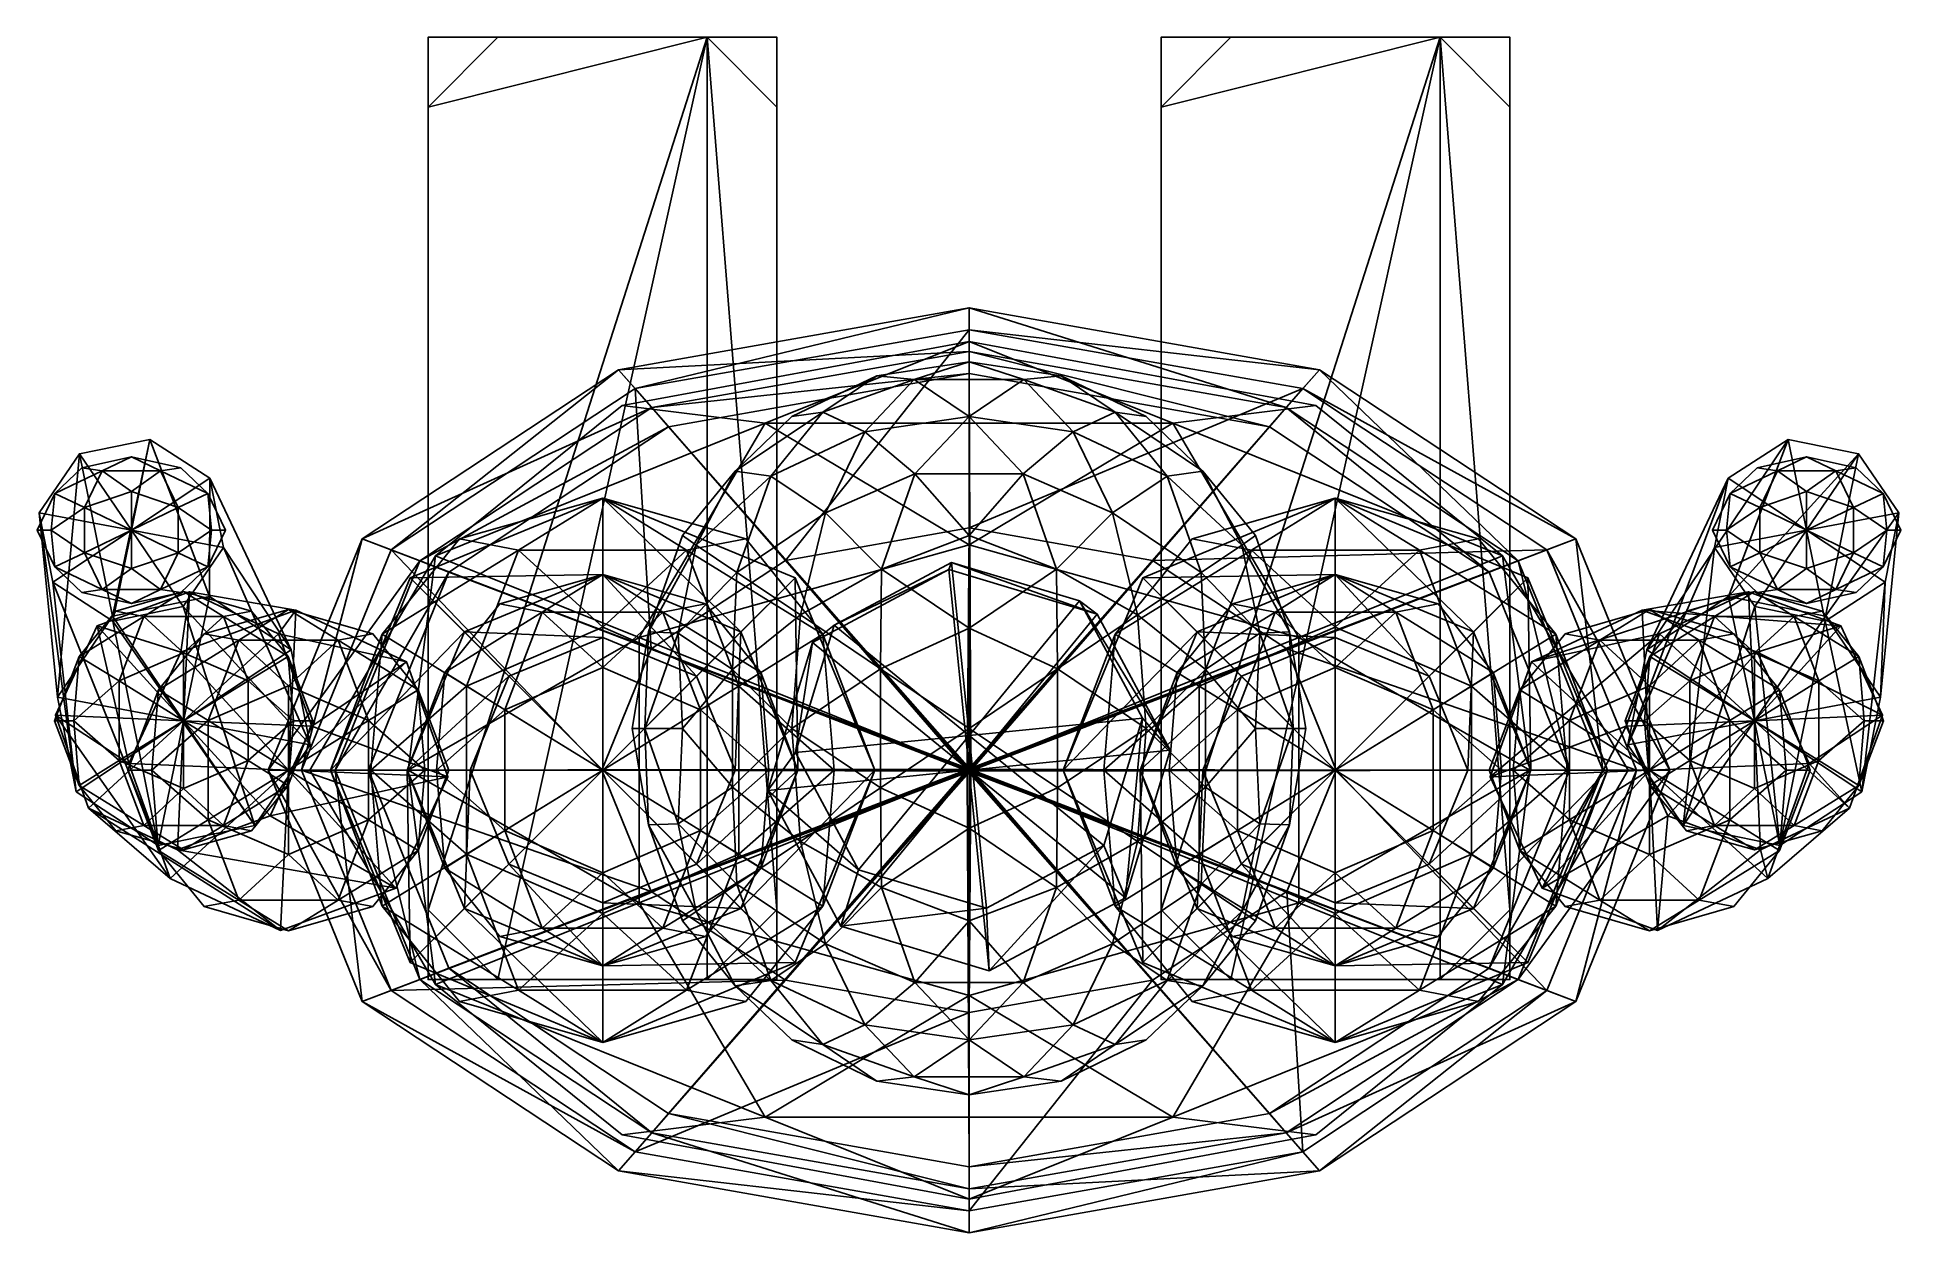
# Model space of a CAD drawing. Header units: metres. Extents: x -0.263 to 0.263, y -0.131 to 0.207.
import ezdxf

# ---------------------------------------------------------------- set-up
doc = ezdxf.new("R2010")
doc.units = ezdxf.units.M
doc.layers.add('XARCH', color=2, linetype='Continuous')

msp = doc.modelspace()

# ---------------------------------------------------------------- linework, layer by layer
at = {"layer": 'XARCH'}
for points in [[(-0.133, 0.2068), (-0.1527, 0.1871), (-0.1527, 0.2068, 0.0197)], [(-0.1527, 0.1871, 0.064), (-0.133, 0.2068, 0.064), (-0.1527, 0.2068, 0.0443)], [(-0.0739, 0.2068), (-0.133, -0.0591), (-0.1527, -0.0394)], [(-0.1527, -0.0394), (-0.1527, 0.1871), (-0.0739, 0.2068)], [(-0.0739, 0.2068), (-0.1527, 0.1871), (-0.133, 0.2068)], [(-0.0739, 0.2068, 0.064), (-0.1527, -0.0394, 0.064), (-0.133, -0.0591, 0.064)], [(-0.0739, 0.2068, 0.064), (-0.133, 0.2068, 0.064), (-0.1527, 0.1871, 0.064)], [(-0.1527, 0.1871, 0.064), (-0.1527, -0.0394, 0.064), (-0.0739, 0.2068, 0.064)], [(-0.1527, 0.2068, 0.0443), (-0.1527, 0.1871), (-0.1527, -0.0394)], [(-0.1527, -0.0394), (-0.1527, -0.0591, 0.0197), (-0.1527, 0.2068, 0.0443)], [(-0.1527, 0.2068, 0.0443), (-0.1527, -0.0394, 0.064), (-0.1527, 0.1871, 0.064)], [(-0.1527, -0.0591, 0.0197), (-0.1527, -0.0591, 0.0443), (-0.1527, 0.2068, 0.0443)], [(-0.1527, 0.2068, 0.0443), (-0.1527, 0.2068, 0.0197), (-0.1527, 0.1871)], [(-0.1527, 0.2068, 0.0443), (-0.1527, -0.0591, 0.0443), (-0.1527, -0.0394, 0.064)], [(-0.133, 0.2068), (-0.1527, 0.2068, 0.0197), (-0.0542, 0.2068, 0.0443)], [(-0.1527, 0.2068, 0.0197), (-0.1527, 0.2068, 0.0443), (-0.0542, 0.2068, 0.0443)], [(-0.0542, 0.2068, 0.0443), (-0.1527, 0.2068, 0.0443), (-0.133, 0.2068, 0.064)], [(-0.0739, 0.2068), (-0.0739, -0.0591), (-0.133, -0.0591)], [(-0.133, -0.0591, 0.064), (-0.0739, -0.0591, 0.064), (-0.0739, 0.2068, 0.064)], [(-0.0542, 0.2068, 0.0443), (-0.0739, 0.2068), (-0.133, 0.2068)], [(-0.133, 0.2068, 0.064), (-0.0739, 0.2068, 0.064), (-0.0542, 0.2068, 0.0443)], [(-0.0739, 0.2068), (-0.0542, 0.2068, 0.0197), (-0.0542, 0.1871)], [(-0.0542, 0.2068, 0.0443), (-0.0739, 0.2068, 0.064), (-0.0542, 0.1871, 0.064)], [(-0.0739, 0.2068), (-0.0542, 0.1871), (-0.0542, -0.0394)], [(-0.0542, -0.0394), (-0.0739, -0.0591), (-0.0739, 0.2068)], [(-0.0739, 0.2068, 0.064), (-0.0542, -0.0394, 0.064), (-0.0542, 0.1871, 0.064)], [(-0.0739, 0.2068, 0.064), (-0.0739, -0.0591, 0.064), (-0.0542, -0.0394, 0.064)], [(-0.0542, 0.2068, 0.0197), (-0.0739, 0.2068), (-0.0542, 0.2068, 0.0443)], [(-0.0542, -0.0394), (-0.0542, 0.1871), (-0.0542, 0.2068, 0.0443)], [(-0.0542, 0.1871, 0.064), (-0.0542, -0.0394, 0.064), (-0.0542, 0.2068, 0.0443)], [(-0.0542, 0.2068, 0.0443), (-0.0542, -0.0591, 0.0197), (-0.0542, -0.0394)], [(-0.0542, -0.0394, 0.064), (-0.0542, -0.0591, 0.0443), (-0.0542, 0.2068, 0.0443)], [(-0.0542, 0.1871), (-0.0542, 0.2068, 0.0197), (-0.0542, 0.2068, 0.0443)], [(-0.0542, 0.2068, 0.0443), (-0.0542, -0.0591, 0.0443), (-0.0542, -0.0591, 0.0197)], [(0.0739, 0.2068), (0.0542, 0.1871), (0.0542, 0.2068, 0.0197)], [(0.0542, 0.1871, 0.064), (0.0739, 0.2068, 0.064), (0.0542, 0.2068, 0.0443)], [(0.133, 0.2068), (0.0739, -0.0591), (0.0542, -0.0394)], [(0.0542, -0.0394), (0.0542, 0.1871), (0.133, 0.2068)], [(0.133, 0.2068), (0.0542, 0.1871), (0.0739, 0.2068)], [(0.133, 0.2068, 0.064), (0.0542, -0.0394, 0.064), (0.0739, -0.0591, 0.064)], [(0.133, 0.2068, 0.064), (0.0739, 0.2068, 0.064), (0.0542, 0.1871, 0.064)], [(0.0542, 0.1871, 0.064), (0.0542, -0.0394, 0.064), (0.133, 0.2068, 0.064)], [(0.0542, 0.2068, 0.0443), (0.0542, 0.1871), (0.0542, -0.0394)], [(0.0542, -0.0394), (0.0542, -0.0591, 0.0197), (0.0542, 0.2068, 0.0443)], [(0.0542, 0.2068, 0.0443), (0.0542, -0.0394, 0.064), (0.0542, 0.1871, 0.064)], [(0.0542, -0.0591, 0.0197), (0.0542, -0.0591, 0.0443), (0.0542, 0.2068, 0.0443)], [(0.0542, 0.2068, 0.0443), (0.0542, 0.2068, 0.0197), (0.0542, 0.1871)], [(0.0542, 0.2068, 0.0443), (0.0542, -0.0591, 0.0443), (0.0542, -0.0394, 0.064)], [(0.0739, 0.2068), (0.0542, 0.2068, 0.0197), (0.1527, 0.2068, 0.0443)], [(0.0542, 0.2068, 0.0197), (0.0542, 0.2068, 0.0443), (0.1527, 0.2068, 0.0443)], [(0.1527, 0.2068, 0.0443), (0.0542, 0.2068, 0.0443), (0.0739, 0.2068, 0.064)], [(0.133, 0.2068), (0.133, -0.0591), (0.0739, -0.0591)], [(0.0739, -0.0591, 0.064), (0.133, -0.0591, 0.064), (0.133, 0.2068, 0.064)], [(0.1527, 0.2068, 0.0443), (0.133, 0.2068), (0.0739, 0.2068)], [(0.0739, 0.2068, 0.064), (0.133, 0.2068, 0.064), (0.1527, 0.2068, 0.0443)], [(0.133, 0.2068), (0.1527, 0.2068, 0.0197), (0.1527, 0.1871)], [(0.1527, 0.2068, 0.0443), (0.133, 0.2068, 0.064), (0.1527, 0.1871, 0.064)], [(0.133, 0.2068), (0.1527, 0.1871), (0.1527, -0.0394)], [(0.1527, -0.0394), (0.133, -0.0591), (0.133, 0.2068)], [(0.133, 0.2068, 0.064), (0.1527, -0.0394, 0.064), (0.1527, 0.1871, 0.064)], [(0.133, 0.2068, 0.064), (0.133, -0.0591, 0.064), (0.1527, -0.0394, 0.064)], [(0.1527, 0.2068, 0.0197), (0.133, 0.2068), (0.1527, 0.2068, 0.0443)], [(0.1527, -0.0394), (0.1527, 0.1871), (0.1527, 0.2068, 0.0443)], [(0.1527, 0.1871, 0.064), (0.1527, -0.0394, 0.064), (0.1527, 0.2068, 0.0443)], [(0.1527, 0.2068, 0.0443), (0.1527, -0.0591, 0.0197), (0.1527, -0.0394)], [(0.1527, -0.0394, 0.064), (0.1527, -0.0591, 0.0443), (0.1527, 0.2068, 0.0443)], [(0.1527, 0.1871), (0.1527, 0.2068, 0.0197), (0.1527, 0.2068, 0.0443)], [(0.1527, 0.2068, 0.0443), (0.1527, -0.0591, 0.0443), (0.1527, -0.0591, 0.0197)], [(0, 0.1181, 1.1124), (-0.0989, 0.113, 1.3291), (0, 0.1305, 1.3291)], [(0, 0.1305, 1.3291), (-0.0989, 0.113, 1.3291), (-0.0942, 0.1077, 1.4276)], [(0, 0.1305, 1.3291), (-0.0942, 0.1077, 1.4276), (0, 0.1243, 1.4276)], [(0.0895, 0.1023, 1.1124), (0, 0.1181, 1.1124), (0, 0.1305, 1.3291)], [(0.0895, 0.1023, 1.1124), (0, 0.1305, 1.3291), (0.0989, 0.113, 1.3291)], [(0.0989, 0.113, 1.3291), (0, 0.1305, 1.3291), (0, 0.1243, 1.4276)], [(-0.0979, 0.1029, 0.9745), (-0.0575, 0.0979, 1.0366), (0, 0.121, 0.9745)], [(-0.0979, 0.1029, 0.9745), (0, 0.121, 0.9745), (-0.0575, 0.0979, 0.9125)], [(0, 0.1243, 1.4276), (-0.0942, 0.1077, 1.4276), (-0.0518, 0.0592, 1.467)], [(-0.0575, 0.0979, 1.0366), (0.0575, 0.0979, 1.0366), (0, 0.121, 0.9745)], [(0, 0.121, 0.9745), (0.0575, 0.0979, 0.9125), (-0.0575, 0.0979, 0.9125)], [(0, 0.1243, 1.4276), (-0.0518, 0.0592, 1.467), (0, 0.0684, 1.467)], [(0.0989, 0.113, 1.3291), (0, 0.1243, 1.4276), (0.0942, 0.1077, 1.4276)], [(0.0942, 0.1077, 1.4276), (0, 0.1243, 1.4276), (0, 0.0684, 1.467)], [(0, 0.121, 0.9745), (0.0575, 0.0979, 1.0366), (0.0979, 0.1029, 0.9745)], [(0, 0.121, 0.9745), (0.0979, 0.1029, 0.9745), (0.0575, 0.0979, 0.9125)], [(0, 0.1181, 1.1124), (-0.0895, 0.1023, 1.1124), (-0.0989, 0.113, 1.3291)], [(0, 0.1119, 0.9548), (-0.0895, 0.1023, 1.1124), (0, 0.1181, 1.1124)], [(0.0848, 0.0969, 0.9548), (0, 0.1119, 0.9548), (0, 0.1181, 1.1124)], [(0.0848, 0.0969, 0.9548), (0, 0.1181, 1.1124), (0.0895, 0.1023, 1.1124)], [(-0.0895, 0.1023, 1.1124), (-0.1713, 0.0653, 1.3291), (-0.0989, 0.113, 1.3291)], [(-0.0989, 0.113, 1.3291), (-0.1713, 0.0653, 1.3291), (-0.1631, 0.0622, 1.4276)], [(-0.0989, 0.113, 1.3291), (-0.1631, 0.0622, 1.4276), (-0.0942, 0.1077, 1.4276)], [(0, 0.1119, 0.9548), (-0.0848, 0.0969, 0.9548), (-0.0895, 0.1023, 1.1124)], [(0, 0.0006, 0.9352), (-0.0848, 0.0969, 0.9548), (0, 0.1119, 0.9548)], [(-0.05, 0.0998, 1.6342), (-0.0413, 0.101, 1.6643), (-0.026, 0.1113, 1.6342)], [(-0.05, 0.0998, 1.6342), (-0.026, 0.1113, 1.6342), (-0.0413, 0.101, 1.6041)], [(-0.0413, 0.101, 1.6643), (-0.0155, 0.1102, 1.6646), (-0.026, 0.1113, 1.6342)], [(-0.026, 0.1113, 1.6342), (-0.0155, 0.1102, 1.6037), (-0.0413, 0.101, 1.6041)], [(-0.026, 0.1113, 1.6342), (-0.0155, 0.1102, 1.6646), (0, 0.1152, 1.6342)], [(-0.026, 0.1113, 1.6342), (0, 0.1152, 1.6342), (-0.0155, 0.1102, 1.6037)], [(-0.0155, 0.1102, 1.6646), (0.0155, 0.1102, 1.6646), (0, 0.1152, 1.6342)], [(0, 0.1152, 1.6342), (0.0155, 0.1102, 1.6037), (-0.0155, 0.1102, 1.6037)], [(0, 0.1152, 1.6342), (0.0155, 0.1102, 1.6646), (0.026, 0.1113, 1.6342)], [(0, 0.1152, 1.6342), (0.026, 0.1113, 1.6342), (0.0155, 0.1102, 1.6037)], [(0.0005, 0.0006, 0.9352), (0, 0.0006, 0.9352), (0, 0.1119, 0.9548)], [(0.0005, 0.0006, 0.9352), (0, 0.1119, 0.9548), (0.0848, 0.0969, 0.9548)], [(0.0155, 0.1102, 1.6646), (0.0413, 0.101, 1.6643), (0.026, 0.1113, 1.6342)], [(0.026, 0.1113, 1.6342), (0.0413, 0.101, 1.6041), (0.0155, 0.1102, 1.6037)], [(0.026, 0.1113, 1.6342), (0.0413, 0.101, 1.6643), (0.05, 0.0998, 1.6342)], [(0.026, 0.1113, 1.6342), (0.05, 0.0998, 1.6342), (0.0413, 0.101, 1.6041)], [(0.155, 0.0591, 1.1124), (0.0895, 0.1023, 1.1124), (0.0989, 0.113, 1.3291)], [(0.1713, 0.0653, 1.3291), (0.0989, 0.113, 1.3291), (0.0942, 0.1077, 1.4276)], [(0.155, 0.0591, 1.1124), (0.0989, 0.113, 1.3291), (0.1713, 0.0653, 1.3291)], [(-0.0942, 0.1077, 1.4276), (-0.1631, 0.0622, 1.4276), (-0.0897, 0.0342, 1.467)], [(-0.0942, 0.1077, 1.4276), (-0.0897, 0.0342, 1.467), (-0.0518, 0.0592, 1.467)], [(-0.0413, 0.101, 1.6643), (-0.0294, 0.0955, 1.6921), (-0.0155, 0.1102, 1.6646)], [(-0.0413, 0.101, 1.6041), (-0.0155, 0.1102, 1.6037), (-0.0294, 0.0955, 1.5763)], [(-0.0294, 0.0955, 1.6921), (0, 0.0998, 1.6951), (-0.0155, 0.1102, 1.6646)], [(-0.0155, 0.1102, 1.6037), (0, 0.0998, 1.5733), (-0.0294, 0.0955, 1.5763)], [(0, 0.0998, 1.6951), (0.0155, 0.1102, 1.6646), (-0.0155, 0.1102, 1.6646)], [(0.0155, 0.1102, 1.6037), (0, 0.0998, 1.5733), (-0.0155, 0.1102, 1.6037)], [(0, 0.0998, 1.6951), (0.0294, 0.0955, 1.6921), (0.0155, 0.1102, 1.6646)], [(0.0155, 0.1102, 1.6037), (0.0294, 0.0955, 1.5763), (0, 0.0998, 1.5733)], [(0.0942, 0.1077, 1.4276), (0, 0.0684, 1.467), (0.0518, 0.0592, 1.467)], [(0.0155, 0.1102, 1.6646), (0.0294, 0.0955, 1.6921), (0.0413, 0.101, 1.6643)], [(0.0155, 0.1102, 1.6037), (0.0413, 0.101, 1.6041), (0.0294, 0.0955, 1.5763)], [(0.1631, 0.0622, 1.4276), (0.0942, 0.1077, 1.4276), (0.0518, 0.0592, 1.467)], [(0.1713, 0.0653, 1.3291), (0.0942, 0.1077, 1.4276), (0.1631, 0.0622, 1.4276)], [(-0.0895, 0.1023, 1.1124), (-0.155, 0.0591, 1.1124), (-0.1713, 0.0653, 1.3291)], [(-0.0848, 0.0969, 0.9548), (-0.155, 0.0591, 1.1124), (-0.0895, 0.1023, 1.1124)], [(-0.0979, 0.1029, 0.9745), (-0.1506, 0.0605, 1.0129), (-0.0575, 0.0979, 1.0366)], [(-0.0979, 0.1029, 0.9745), (-0.0575, 0.0979, 0.9125), (-0.1506, 0.0605, 0.9362)], [(-0.0979, 0.1029, 0.9745), (-0.1506, 0.0605, 0.9362), (-0.1506, 0.0605, 1.0129)], [(-0.05, 0.0998, 1.6342), (-0.066, 0.0844, 1.6528), (-0.0413, 0.101, 1.6643)], [(-0.066, 0.0844, 1.6528), (-0.0559, 0.083, 1.6834), (-0.0413, 0.101, 1.6643)], [(-0.05, 0.0998, 1.6342), (-0.0413, 0.101, 1.6041), (-0.066, 0.0844, 1.6156)], [(-0.0413, 0.101, 1.6041), (-0.0559, 0.083, 1.5849), (-0.066, 0.0844, 1.6156)], [(-0.0413, 0.101, 1.6643), (-0.0559, 0.083, 1.6834), (-0.0294, 0.0955, 1.6921)], [(-0.0413, 0.101, 1.6041), (-0.0294, 0.0955, 1.5763), (-0.0559, 0.083, 1.5849)], [(0.0413, 0.101, 1.6643), (0.0294, 0.0955, 1.6921), (0.0559, 0.083, 1.6834)], [(0.0294, 0.0955, 1.5763), (0.0413, 0.101, 1.6041), (0.0559, 0.083, 1.5849)], [(0.05, 0.0998, 1.6342), (0.0413, 0.101, 1.6643), (0.066, 0.0844, 1.6528)], [(0.0413, 0.101, 1.6643), (0.0559, 0.083, 1.6834), (0.066, 0.0844, 1.6528)], [(0.0413, 0.101, 1.6041), (0.05, 0.0998, 1.6342), (0.066, 0.0844, 1.6156)], [(0.0413, 0.101, 1.6041), (0.066, 0.0844, 1.6156), (0.0559, 0.083, 1.5849)], [(0.0979, 0.1029, 0.9745), (0.0575, 0.0979, 1.0366), (0.1506, 0.0605, 1.0129)], [(0.0575, 0.0979, 0.9125), (0.0979, 0.1029, 0.9745), (0.1506, 0.0605, 0.9362)], [(0.1468, 0.0559, 0.9548), (0.0848, 0.0969, 0.9548), (0.0895, 0.1023, 1.1124)], [(0.1468, 0.0559, 0.9548), (0.0895, 0.1023, 1.1124), (0.155, 0.0591, 1.1124)], [(0.1506, 0.0605, 1.0129), (0.1506, 0.0605, 0.9362), (0.0979, 0.1029, 0.9745)], [(-0.0848, 0.0969, 0.9548), (-0.1468, 0.0559, 0.9548), (-0.155, 0.0591, 1.1124)], [(-0.1506, 0.0605, 1.0129), (-0.0931, 0.0374, 1.0749), (-0.0575, 0.0979, 1.0366)], [(-0.0575, 0.0979, 0.9125), (-0.0931, 0.0374, 0.8742), (-0.1506, 0.0605, 0.9362)], [(-0.0005, 0.0006, 0.9352), (-0.1468, 0.0559, 0.9548), (-0.0848, 0.0969, 0.9548)], [(-0.0575, 0.0979, 1.0366), (-0.0931, 0.0374, 1.0749), (0, 0.0636, 1.0801)], [(-0.0575, 0.0979, 0.9125), (0, 0.0636, 0.869), (-0.0931, 0.0374, 0.8742)], [(0, 0.0006, 0.9352), (-0.0005, 0.0006, 0.9352), (-0.0848, 0.0969, 0.9548)], [(-0.05, 0.0998, 1.6342), (-0.066, 0.0844, 1.6156), (-0.066, 0.0844, 1.6528)], [(-0.0575, 0.0979, 1.0366), (0, 0.0636, 1.0801), (0.0575, 0.0979, 1.0366)], [(-0.0575, 0.0979, 0.9125), (0.0575, 0.0979, 0.9125), (0, 0.0636, 0.869)], [(-0.0559, 0.083, 1.6834), (-0.0405, 0.0726, 1.7139), (-0.0294, 0.0955, 1.6921)], [(-0.0294, 0.0955, 1.5763), (-0.0405, 0.0726, 1.5545), (-0.0559, 0.083, 1.5849)], [(-0.0294, 0.0955, 1.6921), (-0.0405, 0.0726, 1.7139), (-0.0153, 0.0836, 1.7155)], [(-0.0294, 0.0955, 1.5763), (-0.0153, 0.0836, 1.5529), (-0.0405, 0.0726, 1.5545)], [(-0.0294, 0.0955, 1.6921), (-0.0153, 0.0836, 1.7155), (0, 0.0998, 1.6951)], [(-0.0294, 0.0955, 1.5763), (0, 0.0998, 1.5733), (-0.0153, 0.0836, 1.5529)], [(-0.0153, 0.0836, 1.7155), (0.0153, 0.0836, 1.7155), (0, 0.0998, 1.6951)], [(0, 0.0998, 1.5733), (0.0153, 0.0836, 1.5529), (-0.0153, 0.0836, 1.5529)], [(0, 0.0998, 1.6951), (0.0153, 0.0836, 1.7155), (0.0294, 0.0955, 1.6921)], [(0, 0.0998, 1.5733), (0.0294, 0.0955, 1.5763), (0.0153, 0.0836, 1.5529)], [(0.0575, 0.0979, 1.0366), (0, 0.0636, 1.0801), (0.0931, 0.0374, 1.0749)], [(0, 0.0636, 0.869), (0.0575, 0.0979, 0.9125), (0.0931, 0.0374, 0.8742)], [(0.0008, 0.0003, 0.9352), (0.0005, 0.0006, 0.9352), (0.0848, 0.0969, 0.9548)], [(0.0008, 0.0003, 0.9352), (0.0848, 0.0969, 0.9548), (0.1468, 0.0559, 0.9548)], [(0.0294, 0.0955, 1.6921), (0.0153, 0.0836, 1.7155), (0.0405, 0.0726, 1.7139)], [(0.0153, 0.0836, 1.5529), (0.0294, 0.0955, 1.5763), (0.0405, 0.0726, 1.5545)], [(0.0294, 0.0955, 1.6921), (0.0405, 0.0726, 1.7139), (0.0559, 0.083, 1.6834)], [(0.0294, 0.0955, 1.5763), (0.0559, 0.083, 1.5849), (0.0405, 0.0726, 1.5545)], [(0.066, 0.0844, 1.6528), (0.066, 0.0844, 1.6156), (0.05, 0.0998, 1.6342)], [(0.0575, 0.0979, 1.0366), (0.0931, 0.0374, 1.0749), (0.1506, 0.0605, 1.0129)], [(0.0575, 0.0979, 0.9125), (0.1506, 0.0605, 0.9362), (0.0931, 0.0374, 0.8742)], [(-0.2418, 0.0435, 1.115), (-0.2312, 0.0933, 0.8475), (-0.2511, 0.0893, 0.8478)], [(-0.2364, 0.0677, 0.8426), (-0.2511, 0.0893, 0.8478), (-0.2312, 0.0933, 0.8475)], [(-0.2418, 0.0435, 1.115), (-0.2144, 0.049, 1.1146), (-0.2312, 0.0933, 0.8475)], [(-0.2364, 0.0677, 0.8426), (-0.2312, 0.0933, 0.8475), (-0.2143, 0.0824, 0.8443)], [(-0.2144, 0.049, 1.1146), (-0.2143, 0.0824, 0.8443), (-0.2312, 0.0933, 0.8475)], [(0.1913, 0.034, 1.1103), (0.2144, 0.049, 1.1146), (0.2312, 0.0933, 0.8475)], [(0.1913, 0.034, 1.1103), (0.2312, 0.0933, 0.8475), (0.2143, 0.0824, 0.8443)], [(0.2364, 0.0677, 0.8426), (0.2143, 0.0824, 0.8443), (0.2312, 0.0933, 0.8475)], [(0.2144, 0.049, 1.1146), (0.2511, 0.0893, 0.8478), (0.2312, 0.0933, 0.8475)], [(0.2364, 0.0677, 0.8426), (0.2312, 0.0933, 0.8475), (0.2511, 0.0893, 0.8478)], [(-0.2573, 0.0206, 1.1113), (-0.2511, 0.0893, 0.8478), (-0.2625, 0.0726, 0.8451)], [(-0.2364, 0.0677, 0.8426), (-0.2625, 0.0726, 0.8451), (-0.2511, 0.0893, 0.8478)], [(-0.2504, 0.0853, 0.8131), (-0.258, 0.0781, 0.824), (-0.2447, 0.0845, 0.8308)], [(-0.2504, 0.0853, 0.8131), (-0.2447, 0.0845, 0.7953), (-0.258, 0.0781, 0.8021)], [(-0.2504, 0.0853, 0.8131), (-0.258, 0.0781, 0.8021), (-0.258, 0.0781, 0.824)], [(-0.258, 0.0781, 0.824), (-0.2497, 0.0741, 0.8417), (-0.2447, 0.0845, 0.8308)], [(-0.2447, 0.0845, 0.7953), (-0.2497, 0.0741, 0.7844), (-0.258, 0.0781, 0.8021)], [(-0.2573, 0.0206, 1.1113), (-0.2418, 0.0435, 1.115), (-0.2511, 0.0893, 0.8478)], [(-0.2504, 0.0853, 0.8131), (-0.2447, 0.0845, 0.8308), (-0.2364, 0.0884, 0.8131)], [(-0.2504, 0.0853, 0.8131), (-0.2364, 0.0884, 0.8131), (-0.2447, 0.0845, 0.7953)], [(-0.2447, 0.0845, 0.8308), (-0.2497, 0.0741, 0.8417), (-0.2364, 0.0786, 0.8432)], [(-0.2447, 0.0845, 0.7953), (-0.2364, 0.0786, 0.7829), (-0.2497, 0.0741, 0.7844)], [(-0.2447, 0.0845, 0.8308), (-0.2282, 0.0845, 0.8308), (-0.2364, 0.0884, 0.8131)], [(-0.2364, 0.0884, 0.8131), (-0.2282, 0.0845, 0.7953), (-0.2447, 0.0845, 0.7953)], [(-0.2447, 0.0845, 0.8308), (-0.2364, 0.0786, 0.8432), (-0.2282, 0.0845, 0.8308)], [(-0.2447, 0.0845, 0.7953), (-0.2282, 0.0845, 0.7953), (-0.2364, 0.0786, 0.7829)], [(-0.2364, 0.0884, 0.8131), (-0.2282, 0.0845, 0.8308), (-0.2225, 0.0853, 0.8131)], [(-0.2364, 0.0884, 0.8131), (-0.2225, 0.0853, 0.8131), (-0.2282, 0.0845, 0.7953)], [(-0.2282, 0.0845, 0.8308), (-0.2364, 0.0786, 0.8432), (-0.2232, 0.0741, 0.8417)], [(-0.2364, 0.0786, 0.7829), (-0.2282, 0.0845, 0.7953), (-0.2232, 0.0741, 0.7844)], [(-0.2225, 0.0853, 0.8131), (-0.2282, 0.0845, 0.8308), (-0.2149, 0.0781, 0.824)], [(-0.2282, 0.0845, 0.7953), (-0.2225, 0.0853, 0.8131), (-0.2149, 0.0781, 0.8021)], [(-0.2282, 0.0845, 0.8308), (-0.2232, 0.0741, 0.8417), (-0.2149, 0.0781, 0.824)], [(-0.2282, 0.0845, 0.7953), (-0.2149, 0.0781, 0.8021), (-0.2232, 0.0741, 0.7844)], [(-0.2149, 0.0781, 0.824), (-0.2149, 0.0781, 0.8021), (-0.2225, 0.0853, 0.8131)], [(-0.066, 0.0844, 1.6156), (-0.077, 0.0635, 1.5984), (-0.0809, 0.0662, 1.6342)], [(-0.066, 0.0844, 1.6528), (-0.0809, 0.0662, 1.6342), (-0.077, 0.0635, 1.67)], [(-0.066, 0.0844, 1.6156), (-0.0809, 0.0662, 1.6342), (-0.066, 0.0844, 1.6528)], [(-0.066, 0.0844, 1.6528), (-0.077, 0.0635, 1.67), (-0.0559, 0.083, 1.6834)], [(-0.066, 0.0844, 1.6156), (-0.0559, 0.083, 1.5849), (-0.077, 0.0635, 1.5984)], [(0.066, 0.0844, 1.6528), (0.0559, 0.083, 1.6834), (0.077, 0.0635, 1.67)], [(0.0559, 0.083, 1.5849), (0.066, 0.0844, 1.6156), (0.077, 0.0635, 1.5984)], [(0.077, 0.0635, 1.67), (0.0809, 0.0662, 1.6342), (0.066, 0.0844, 1.6528)], [(0.0809, 0.0662, 1.6342), (0.077, 0.0635, 1.5984), (0.066, 0.0844, 1.6156)], [(0.0809, 0.0662, 1.6342), (0.066, 0.0844, 1.6156), (0.066, 0.0844, 1.6528)], [(0.2144, 0.049, 1.1146), (0.2418, 0.0435, 1.115), (0.2511, 0.0893, 0.8478)], [(0.2225, 0.0853, 0.8131), (0.2149, 0.0781, 0.824), (0.2282, 0.0845, 0.8308)], [(0.2225, 0.0853, 0.8131), (0.2282, 0.0845, 0.7953), (0.2149, 0.0781, 0.8021)], [(0.2225, 0.0853, 0.8131), (0.2149, 0.0781, 0.8021), (0.2149, 0.0781, 0.824)], [(0.2149, 0.0781, 0.824), (0.2232, 0.0741, 0.8417), (0.2282, 0.0845, 0.8308)], [(0.2282, 0.0845, 0.7953), (0.2232, 0.0741, 0.7844), (0.2149, 0.0781, 0.8021)], [(0.2225, 0.0853, 0.8131), (0.2282, 0.0845, 0.8308), (0.2364, 0.0884, 0.8131)], [(0.2225, 0.0853, 0.8131), (0.2364, 0.0884, 0.8131), (0.2282, 0.0845, 0.7953)], [(0.2282, 0.0845, 0.8308), (0.2232, 0.0741, 0.8417), (0.2364, 0.0786, 0.8432)], [(0.2282, 0.0845, 0.7953), (0.2364, 0.0786, 0.7829), (0.2232, 0.0741, 0.7844)], [(0.2282, 0.0845, 0.8308), (0.2447, 0.0845, 0.8308), (0.2364, 0.0884, 0.8131)], [(0.2364, 0.0884, 0.8131), (0.2447, 0.0845, 0.7953), (0.2282, 0.0845, 0.7953)], [(0.2282, 0.0845, 0.8308), (0.2364, 0.0786, 0.8432), (0.2447, 0.0845, 0.8308)], [(0.2282, 0.0845, 0.7953), (0.2447, 0.0845, 0.7953), (0.2364, 0.0786, 0.7829)], [(0.2364, 0.0677, 0.8426), (0.2511, 0.0893, 0.8478), (0.2625, 0.0726, 0.8451)], [(0.2364, 0.0884, 0.8131), (0.2447, 0.0845, 0.8308), (0.2504, 0.0853, 0.8131)], [(0.2364, 0.0884, 0.8131), (0.2504, 0.0853, 0.8131), (0.2447, 0.0845, 0.7953)], [(0.2447, 0.0845, 0.8308), (0.2364, 0.0786, 0.8432), (0.2497, 0.0741, 0.8417)], [(0.2364, 0.0786, 0.7829), (0.2447, 0.0845, 0.7953), (0.2497, 0.0741, 0.7844)], [(0.2418, 0.0435, 1.115), (0.2625, 0.0726, 0.8451), (0.2511, 0.0893, 0.8478)], [(0.2504, 0.0853, 0.8131), (0.2447, 0.0845, 0.8308), (0.258, 0.0781, 0.824)], [(0.2447, 0.0845, 0.7953), (0.2504, 0.0853, 0.8131), (0.258, 0.0781, 0.8021)], [(0.2447, 0.0845, 0.8308), (0.2497, 0.0741, 0.8417), (0.258, 0.0781, 0.824)], [(0.2447, 0.0845, 0.7953), (0.258, 0.0781, 0.8021), (0.2497, 0.0741, 0.7844)], [(0.258, 0.0781, 0.824), (0.258, 0.0781, 0.8021), (0.2504, 0.0853, 0.8131)], [(-0.2364, 0.0677, 0.8426), (-0.2143, 0.0824, 0.8443), (-0.2104, 0.0628, 0.8402)], [(-0.2144, 0.049, 1.1146), (-0.1913, 0.034, 1.1103), (-0.2143, 0.0824, 0.8443)], [(-0.1913, 0.034, 1.1103), (-0.2104, 0.0628, 0.8402), (-0.2143, 0.0824, 0.8443)], [(-0.077, 0.0635, 1.67), (-0.0655, 0.0558, 1.7023), (-0.0559, 0.083, 1.6834)], [(-0.0559, 0.083, 1.5849), (-0.0655, 0.0558, 1.5661), (-0.077, 0.0635, 1.5984)], [(-0.0655, 0.0558, 1.7023), (-0.0405, 0.0726, 1.7139), (-0.0559, 0.083, 1.6834)], [(-0.0405, 0.0726, 1.5545), (-0.0655, 0.0558, 1.5661), (-0.0559, 0.083, 1.5849)], [(-0.0405, 0.0726, 1.7139), (-0.0247, 0.0567, 1.7341), (-0.0153, 0.0836, 1.7155)], [(-0.0153, 0.0836, 1.5529), (-0.0247, 0.0567, 1.5343), (-0.0405, 0.0726, 1.5545)], [(-0.0153, 0.0836, 1.7155), (-0.0247, 0.0567, 1.7341), (0, 0.0662, 1.7327)], [(-0.0153, 0.0836, 1.5529), (0, 0.0662, 1.5357), (-0.0247, 0.0567, 1.5343)], [(-0.0153, 0.0836, 1.7155), (0, 0.0662, 1.7327), (0.0153, 0.0836, 1.7155)], [(-0.0153, 0.0836, 1.5529), (0.0153, 0.0836, 1.5529), (0, 0.0662, 1.5357)], [(0.0153, 0.0836, 1.7155), (0, 0.0662, 1.7327), (0.0247, 0.0567, 1.7341)], [(0, 0.0662, 1.5357), (0.0153, 0.0836, 1.5529), (0.0247, 0.0567, 1.5343)], [(0.0153, 0.0836, 1.7155), (0.0247, 0.0567, 1.7341), (0.0405, 0.0726, 1.7139)], [(0.0153, 0.0836, 1.5529), (0.0405, 0.0726, 1.5545), (0.0247, 0.0567, 1.5343)], [(0.0405, 0.0726, 1.7139), (0.0655, 0.0558, 1.7023), (0.0559, 0.083, 1.6834)], [(0.0559, 0.083, 1.5849), (0.0655, 0.0558, 1.5661), (0.0405, 0.0726, 1.5545)], [(0.0559, 0.083, 1.6834), (0.0655, 0.0558, 1.7023), (0.077, 0.0635, 1.67)], [(0.0559, 0.083, 1.5849), (0.077, 0.0635, 1.5984), (0.0655, 0.0558, 1.5661)], [(0.186, 0.0072, 1.1046), (0.1913, 0.034, 1.1103), (0.2143, 0.0824, 0.8443)], [(0.186, 0.0072, 1.1046), (0.2143, 0.0824, 0.8443), (0.2104, 0.0628, 0.8402)], [(0.2364, 0.0677, 0.8426), (0.2104, 0.0628, 0.8402), (0.2143, 0.0824, 0.8443)], [(-0.258, 0.0781, 0.8021), (-0.2591, 0.0677, 0.7944), (-0.263, 0.0677, 0.8131)], [(-0.258, 0.0781, 0.824), (-0.263, 0.0677, 0.8131), (-0.2591, 0.0677, 0.8317)], [(-0.258, 0.0781, 0.8021), (-0.263, 0.0677, 0.8131), (-0.258, 0.0781, 0.824)], [(-0.258, 0.0781, 0.824), (-0.2591, 0.0677, 0.8317), (-0.2497, 0.0741, 0.8417)], [(-0.258, 0.0781, 0.8021), (-0.2497, 0.0741, 0.7844), (-0.2591, 0.0677, 0.7944)], [(-0.2497, 0.0741, 0.8417), (-0.2591, 0.0677, 0.8317), (-0.2497, 0.0613, 0.8417)], [(-0.2591, 0.0677, 0.7944), (-0.2497, 0.0741, 0.7844), (-0.2497, 0.0613, 0.7844)], [(-0.2364, 0.0786, 0.8432), (-0.2497, 0.0741, 0.8417), (-0.2364, 0.0677, 0.8485)], [(-0.2497, 0.0741, 0.7844), (-0.2364, 0.0786, 0.7829), (-0.2364, 0.0677, 0.7776)], [(-0.2497, 0.0741, 0.8417), (-0.2497, 0.0613, 0.8417), (-0.2364, 0.0677, 0.8485)], [(-0.2497, 0.0741, 0.7844), (-0.2364, 0.0677, 0.7776), (-0.2497, 0.0613, 0.7844)], [(-0.2364, 0.0677, 0.8485), (-0.2232, 0.0741, 0.8417), (-0.2364, 0.0786, 0.8432)], [(-0.2232, 0.0741, 0.7844), (-0.2364, 0.0677, 0.7776), (-0.2364, 0.0786, 0.7829)], [(-0.2232, 0.0613, 0.8417), (-0.2232, 0.0741, 0.8417), (-0.2364, 0.0677, 0.8485)], [(-0.2232, 0.0613, 0.7844), (-0.2364, 0.0677, 0.7776), (-0.2232, 0.0741, 0.7844)], [(-0.2149, 0.0781, 0.824), (-0.2232, 0.0741, 0.8417), (-0.2138, 0.0677, 0.8317)], [(-0.2232, 0.0741, 0.7844), (-0.2149, 0.0781, 0.8021), (-0.2138, 0.0677, 0.7944)], [(-0.2232, 0.0613, 0.8417), (-0.2138, 0.0677, 0.8317), (-0.2232, 0.0741, 0.8417)], [(-0.2138, 0.0677, 0.7944), (-0.2232, 0.0613, 0.7844), (-0.2232, 0.0741, 0.7844)], [(-0.2138, 0.0677, 0.8317), (-0.2099, 0.0677, 0.8131), (-0.2149, 0.0781, 0.824)], [(-0.2099, 0.0677, 0.8131), (-0.2138, 0.0677, 0.7944), (-0.2149, 0.0781, 0.8021)], [(-0.2099, 0.0677, 0.8131), (-0.2149, 0.0781, 0.8021), (-0.2149, 0.0781, 0.824)], [(-0.1577, 0.0543, 0.9548), (-0.1034, 0.0768, 0.9548), (-0.1034, 0.0552, 0.5018)], [(-0.1034, 0, 0.9548), (-0.1034, 0.0768, 0.9548), (-0.1577, 0.0543, 0.9548)], [(-0.1438, 0.0653, 0.9548), (-0.1272, 0.0621, 0.9933), (-0.1034, 0.0768, 0.9548)], [(-0.1438, 0.0653, 0.9548), (-0.1034, 0.0768, 0.9548), (-0.1272, 0.0621, 0.9164)], [(-0.1272, 0.0621, 0.9933), (-0.0797, 0.0621, 0.9933), (-0.1034, 0.0768, 0.9548)], [(-0.1034, 0.0768, 0.9548), (-0.0797, 0.0621, 0.9164), (-0.1272, 0.0621, 0.9164)], [(-0.1034, 0.0768, 0.9548), (-0.0491, 0.0543, 0.9548), (-0.0644, 0.039, 0.5018)], [(-0.1034, 0.0768, 0.9548), (-0.0644, 0.039, 0.5018), (-0.1034, 0.0552, 0.5018)], [(-0.1034, 0, 0.9548), (-0.0491, 0.0543, 0.9548), (-0.1034, 0.0768, 0.9548)], [(-0.1034, 0.0768, 0.9548), (-0.0797, 0.0621, 0.9933), (-0.063, 0.0653, 0.9548)], [(-0.1034, 0.0768, 0.9548), (-0.063, 0.0653, 0.9548), (-0.0797, 0.0621, 0.9164)], [(0.0491, 0.0543, 0.9548), (0.1034, 0.0768, 0.9548), (0.1034, 0.0552, 0.5018)], [(0.1034, 0, 0.9548), (0.1034, 0.0768, 0.9548), (0.0491, 0.0543, 0.9548)], [(0.063, 0.0653, 0.9548), (0.0797, 0.0621, 0.9933), (0.1034, 0.0768, 0.9548)], [(0.063, 0.0653, 0.9548), (0.1034, 0.0768, 0.9548), (0.0797, 0.0621, 0.9164)], [(0.0797, 0.0621, 0.9933), (0.1272, 0.0621, 0.9933), (0.1034, 0.0768, 0.9548)], [(0.1034, 0.0768, 0.9548), (0.1272, 0.0621, 0.9164), (0.0797, 0.0621, 0.9164)], [(0.1034, 0.0768, 0.9548), (0.1577, 0.0543, 0.9548), (0.1424, 0.039, 0.5018)], [(0.1034, 0.0768, 0.9548), (0.1424, 0.039, 0.5018), (0.1034, 0.0552, 0.5018)], [(0.1034, 0, 0.9548), (0.1577, 0.0543, 0.9548), (0.1034, 0.0768, 0.9548)], [(0.1034, 0.0768, 0.9548), (0.1272, 0.0621, 0.9933), (0.1438, 0.0653, 0.9548)], [(0.1034, 0.0768, 0.9548), (0.1438, 0.0653, 0.9548), (0.1272, 0.0621, 0.9164)], [(0.2149, 0.0781, 0.8021), (0.2138, 0.0677, 0.7944), (0.2099, 0.0677, 0.8131)], [(0.2149, 0.0781, 0.824), (0.2099, 0.0677, 0.8131), (0.2138, 0.0677, 0.8317)], [(0.2149, 0.0781, 0.8021), (0.2099, 0.0677, 0.8131), (0.2149, 0.0781, 0.824)], [(0.2149, 0.0781, 0.824), (0.2138, 0.0677, 0.8317), (0.2232, 0.0741, 0.8417)], [(0.2149, 0.0781, 0.8021), (0.2232, 0.0741, 0.7844), (0.2138, 0.0677, 0.7944)], [(0.2232, 0.0741, 0.8417), (0.2138, 0.0677, 0.8317), (0.2232, 0.0613, 0.8417)], [(0.2138, 0.0677, 0.7944), (0.2232, 0.0741, 0.7844), (0.2232, 0.0613, 0.7844)], [(0.2364, 0.0786, 0.8432), (0.2232, 0.0741, 0.8417), (0.2364, 0.0677, 0.8485)], [(0.2232, 0.0741, 0.7844), (0.2364, 0.0786, 0.7829), (0.2364, 0.0677, 0.7776)], [(0.2232, 0.0741, 0.8417), (0.2232, 0.0613, 0.8417), (0.2364, 0.0677, 0.8485)], [(0.2232, 0.0741, 0.7844), (0.2364, 0.0677, 0.7776), (0.2232, 0.0613, 0.7844)], [(0.2364, 0.0677, 0.8485), (0.2497, 0.0741, 0.8417), (0.2364, 0.0786, 0.8432)], [(0.2497, 0.0741, 0.7844), (0.2364, 0.0677, 0.7776), (0.2364, 0.0786, 0.7829)], [(0.2497, 0.0613, 0.8417), (0.2497, 0.0741, 0.8417), (0.2364, 0.0677, 0.8485)], [(0.2497, 0.0613, 0.7844), (0.2364, 0.0677, 0.7776), (0.2497, 0.0741, 0.7844)], [(0.258, 0.0781, 0.824), (0.2497, 0.0741, 0.8417), (0.2591, 0.0677, 0.8317)], [(0.2497, 0.0741, 0.7844), (0.258, 0.0781, 0.8021), (0.2591, 0.0677, 0.7944)], [(0.2497, 0.0613, 0.8417), (0.2591, 0.0677, 0.8317), (0.2497, 0.0741, 0.8417)], [(0.2591, 0.0677, 0.7944), (0.2497, 0.0613, 0.7844), (0.2497, 0.0741, 0.7844)], [(0.2591, 0.0677, 0.8317), (0.263, 0.0677, 0.8131), (0.258, 0.0781, 0.824)], [(0.263, 0.0677, 0.8131), (0.2591, 0.0677, 0.7944), (0.258, 0.0781, 0.8021)], [(0.263, 0.0677, 0.8131), (0.258, 0.0781, 0.8021), (0.258, 0.0781, 0.824)], [(-0.252, -0.0061, 1.1055), (-0.2573, 0.0206, 1.1113), (-0.2625, 0.0726, 0.8451)], [(-0.252, -0.0061, 1.1055), (-0.2625, 0.0726, 0.8451), (-0.2586, 0.0531, 0.8409)], [(-0.2364, 0.0677, 0.8426), (-0.2586, 0.0531, 0.8409), (-0.2625, 0.0726, 0.8451)], [(-0.0655, 0.0558, 1.7023), (-0.0476, 0.0438, 1.7279), (-0.0405, 0.0726, 1.7139)], [(-0.0405, 0.0726, 1.5545), (-0.0476, 0.0438, 1.5405), (-0.0655, 0.0558, 1.5661)], [(0, 0.0684, 1.467), (-0.0518, 0.0592, 1.467), (-0.0005, 0.0006, 1.4768)], [(-0.0405, 0.0726, 1.7139), (-0.0476, 0.0438, 1.7279), (-0.0247, 0.0567, 1.7341)], [(-0.0405, 0.0726, 1.5545), (-0.0247, 0.0567, 1.5343), (-0.0476, 0.0438, 1.5405)], [(0, 0.0684, 1.467), (-0.0005, 0.0006, 1.4768), (0, 0.0006, 1.4768)], [(0.0518, 0.0592, 1.467), (0, 0.0684, 1.467), (0, 0.0006, 1.4768)], [(0.0405, 0.0726, 1.7139), (0.0247, 0.0567, 1.7341), (0.0476, 0.0438, 1.7279)], [(0.0247, 0.0567, 1.5343), (0.0405, 0.0726, 1.5545), (0.0476, 0.0438, 1.5405)], [(0.0405, 0.0726, 1.7139), (0.0476, 0.0438, 1.7279), (0.0655, 0.0558, 1.7023)], [(0.0405, 0.0726, 1.5545), (0.0655, 0.0558, 1.5661), (0.0476, 0.0438, 1.5405)], [(0.2364, 0.0677, 0.8426), (0.2625, 0.0726, 0.8451), (0.2586, 0.0531, 0.8409)], [(0.2418, 0.0435, 1.115), (0.2573, 0.0206, 1.1113), (0.2625, 0.0726, 0.8451)], [(0.2573, 0.0206, 1.1113), (0.2586, 0.0531, 0.8409), (0.2625, 0.0726, 0.8451)], [(-0.2591, 0.0677, 0.8317), (-0.263, 0.0677, 0.8131), (-0.258, 0.0574, 0.824)], [(-0.263, 0.0677, 0.8131), (-0.2591, 0.0677, 0.7944), (-0.258, 0.0574, 0.8021)], [(-0.263, 0.0677, 0.8131), (-0.258, 0.0574, 0.8021), (-0.258, 0.0574, 0.824)], [(-0.258, 0.0574, 0.824), (-0.2497, 0.0613, 0.8417), (-0.2591, 0.0677, 0.8317)], [(-0.2497, 0.0613, 0.7844), (-0.258, 0.0574, 0.8021), (-0.2591, 0.0677, 0.7944)], [(-0.2364, 0.0677, 0.8426), (-0.2417, 0.0421, 0.8377), (-0.2586, 0.0531, 0.8409)], [(-0.2364, 0.0677, 0.8485), (-0.2497, 0.0613, 0.8417), (-0.2364, 0.0569, 0.8432)], [(-0.2497, 0.0613, 0.7844), (-0.2364, 0.0677, 0.7776), (-0.2364, 0.0569, 0.7829)], [(-0.2364, 0.0677, 0.8426), (-0.2218, 0.0462, 0.8374), (-0.2417, 0.0421, 0.8377)], [(-0.2364, 0.0677, 0.8426), (-0.2104, 0.0628, 0.8402), (-0.2218, 0.0462, 0.8374)], [(-0.2364, 0.0569, 0.8432), (-0.2232, 0.0613, 0.8417), (-0.2364, 0.0677, 0.8485)], [(-0.2232, 0.0613, 0.7844), (-0.2364, 0.0569, 0.7829), (-0.2364, 0.0677, 0.7776)], [(-0.2149, 0.0574, 0.824), (-0.2138, 0.0677, 0.8317), (-0.2232, 0.0613, 0.8417)], [(-0.2149, 0.0574, 0.8021), (-0.2232, 0.0613, 0.7844), (-0.2138, 0.0677, 0.7944)], [(-0.2149, 0.0574, 0.8021), (-0.2138, 0.0677, 0.7944), (-0.2099, 0.0677, 0.8131)], [(-0.2149, 0.0574, 0.824), (-0.2099, 0.0677, 0.8131), (-0.2138, 0.0677, 0.8317)], [(-0.2149, 0.0574, 0.8021), (-0.2099, 0.0677, 0.8131), (-0.2149, 0.0574, 0.824)], [(-0.155, 0.0591, 1.1124), (-0.1978, 0, 1.3291), (-0.1713, 0.0653, 1.3291)], [(-0.1713, 0.0653, 1.3291), (-0.1978, 0, 1.3291), (-0.1884, 0, 1.4276)], [(-0.1713, 0.0653, 1.3291), (-0.1884, 0, 1.4276), (-0.1631, 0.0622, 1.4276)], [(-0.1438, 0.0653, 0.9548), (-0.1656, 0.0384, 0.9786), (-0.1272, 0.0621, 0.9933)], [(-0.1438, 0.0653, 0.9548), (-0.1272, 0.0621, 0.9164), (-0.1656, 0.0384, 0.9311)], [(-0.1438, 0.0653, 0.9548), (-0.1656, 0.0384, 0.9311), (-0.1656, 0.0384, 0.9786)], [(0, 0.0636, 1.0801), (-0.0931, 0.0374, 1.0749), (0, 0, 1.0986)], [(-0.0931, 0.0374, 0.8742), (0, 0.0636, 0.869), (0, 0, 0.8505)], [(-0.077, 0.0635, 1.5984), (-0.0905, 0.039, 1.6154), (-0.0809, 0.0662, 1.6342)], [(-0.0809, 0.0662, 1.6342), (-0.0905, 0.039, 1.653), (-0.077, 0.0635, 1.67)], [(-0.0905, 0.039, 1.6154), (-0.0905, 0.039, 1.653), (-0.0809, 0.0662, 1.6342)], [(-0.077, 0.0635, 1.5984), (-0.0821, 0.0387, 1.5839), (-0.0905, 0.039, 1.6154)], [(-0.077, 0.0635, 1.67), (-0.0905, 0.039, 1.653), (-0.0821, 0.0387, 1.6844)], [(-0.077, 0.0635, 1.67), (-0.0821, 0.0387, 1.6844), (-0.0655, 0.0558, 1.7023)], [(-0.077, 0.0635, 1.5984), (-0.0655, 0.0558, 1.5661), (-0.0821, 0.0387, 1.5839)], [(-0.063, 0.0653, 0.9548), (-0.0797, 0.0621, 0.9933), (-0.0413, 0.0384, 0.9786)], [(-0.0797, 0.0621, 0.9164), (-0.063, 0.0653, 0.9548), (-0.0413, 0.0384, 0.9311)], [(-0.0413, 0.0384, 0.9786), (-0.0413, 0.0384, 0.9311), (-0.063, 0.0653, 0.9548)], [(0, 0.0662, 1.7327), (-0.0247, 0.0567, 1.7341), (0, 0.0401, 1.7456)], [(-0.0247, 0.0567, 1.5343), (0, 0.0662, 1.5357), (0, 0.0401, 1.5228)], [(0, 0.0401, 1.7456), (0.0247, 0.0567, 1.7341), (0, 0.0662, 1.7327)], [(0.0247, 0.0567, 1.5343), (0, 0.0401, 1.5228), (0, 0.0662, 1.5357)], [(0, 0, 1.0986), (0.0931, 0.0374, 1.0749), (0, 0.0636, 1.0801)], [(0.0931, 0.0374, 0.8742), (0, 0, 0.8505), (0, 0.0636, 0.869)], [(0.063, 0.0653, 0.9548), (0.0413, 0.0384, 0.9786), (0.0797, 0.0621, 0.9933)], [(0.063, 0.0653, 0.9548), (0.0797, 0.0621, 0.9164), (0.0413, 0.0384, 0.9311)], [(0.063, 0.0653, 0.9548), (0.0413, 0.0384, 0.9311), (0.0413, 0.0384, 0.9786)], [(0.077, 0.0635, 1.67), (0.0655, 0.0558, 1.7023), (0.0821, 0.0387, 1.6844)], [(0.0655, 0.0558, 1.5661), (0.077, 0.0635, 1.5984), (0.0821, 0.0387, 1.5839)], [(0.0905, 0.039, 1.6154), (0.077, 0.0635, 1.5984), (0.0809, 0.0662, 1.6342)], [(0.0905, 0.039, 1.653), (0.0809, 0.0662, 1.6342), (0.077, 0.0635, 1.67)], [(0.0821, 0.0387, 1.6844), (0.0905, 0.039, 1.653), (0.077, 0.0635, 1.67)], [(0.0905, 0.039, 1.6154), (0.0821, 0.0387, 1.5839), (0.077, 0.0635, 1.5984)], [(0.0905, 0.039, 1.6154), (0.0809, 0.0662, 1.6342), (0.0905, 0.039, 1.653)], [(0.1438, 0.0653, 0.9548), (0.1272, 0.0621, 0.9933), (0.1656, 0.0384, 0.9786)], [(0.1272, 0.0621, 0.9164), (0.1438, 0.0653, 0.9548), (0.1656, 0.0384, 0.9311)], [(0.1656, 0.0384, 0.9786), (0.1656, 0.0384, 0.9311), (0.1438, 0.0653, 0.9548)], [(0.1789, 0, 1.1124), (0.155, 0.0591, 1.1124), (0.1713, 0.0653, 1.3291)], [(0.1978, 0, 1.3291), (0.1713, 0.0653, 1.3291), (0.1631, 0.0622, 1.4276)], [(0.1789, 0, 1.1124), (0.1713, 0.0653, 1.3291), (0.1978, 0, 1.3291)], [(0.2138, 0.0677, 0.8317), (0.2099, 0.0677, 0.8131), (0.2149, 0.0574, 0.824)], [(0.2099, 0.0677, 0.8131), (0.2138, 0.0677, 0.7944), (0.2149, 0.0574, 0.8021)], [(0.2099, 0.0677, 0.8131), (0.2149, 0.0574, 0.8021), (0.2149, 0.0574, 0.824)], [(0.2364, 0.0677, 0.8426), (0.2218, 0.0462, 0.8374), (0.2104, 0.0628, 0.8402)], [(0.2149, 0.0574, 0.824), (0.2232, 0.0613, 0.8417), (0.2138, 0.0677, 0.8317)], [(0.2232, 0.0613, 0.7844), (0.2149, 0.0574, 0.8021), (0.2138, 0.0677, 0.7944)], [(0.2364, 0.0677, 0.8426), (0.2417, 0.0421, 0.8377), (0.2218, 0.0462, 0.8374)], [(0.2364, 0.0677, 0.8485), (0.2232, 0.0613, 0.8417), (0.2364, 0.0569, 0.8432)], [(0.2232, 0.0613, 0.7844), (0.2364, 0.0677, 0.7776), (0.2364, 0.0569, 0.7829)], [(0.2364, 0.0677, 0.8426), (0.2586, 0.0531, 0.8409), (0.2417, 0.0421, 0.8377)], [(0.2364, 0.0569, 0.8432), (0.2497, 0.0613, 0.8417), (0.2364, 0.0677, 0.8485)], [(0.2497, 0.0613, 0.7844), (0.2364, 0.0569, 0.7829), (0.2364, 0.0677, 0.7776)], [(0.258, 0.0574, 0.824), (0.2591, 0.0677, 0.8317), (0.2497, 0.0613, 0.8417)], [(0.258, 0.0574, 0.8021), (0.2497, 0.0613, 0.7844), (0.2591, 0.0677, 0.7944)], [(0.258, 0.0574, 0.8021), (0.2591, 0.0677, 0.7944), (0.263, 0.0677, 0.8131)], [(0.258, 0.0574, 0.824), (0.263, 0.0677, 0.8131), (0.2591, 0.0677, 0.8317)], [(0.258, 0.0574, 0.8021), (0.263, 0.0677, 0.8131), (0.258, 0.0574, 0.824)], [(-0.2447, 0.051, 0.8308), (-0.2497, 0.0613, 0.8417), (-0.258, 0.0574, 0.824)], [(-0.2447, 0.051, 0.7953), (-0.258, 0.0574, 0.8021), (-0.2497, 0.0613, 0.7844)], [(-0.2447, 0.051, 0.8308), (-0.2364, 0.0569, 0.8432), (-0.2497, 0.0613, 0.8417)], [(-0.2364, 0.0569, 0.7829), (-0.2447, 0.051, 0.7953), (-0.2497, 0.0613, 0.7844)], [(-0.2282, 0.051, 0.8308), (-0.2232, 0.0613, 0.8417), (-0.2364, 0.0569, 0.8432)], [(-0.2282, 0.051, 0.7953), (-0.2364, 0.0569, 0.7829), (-0.2232, 0.0613, 0.7844)], [(-0.2149, 0.0574, 0.824), (-0.2232, 0.0613, 0.8417), (-0.2282, 0.051, 0.8308)], [(-0.2282, 0.051, 0.7953), (-0.2232, 0.0613, 0.7844), (-0.2149, 0.0574, 0.8021)], [(-0.186, 0.0072, 1.1046), (-0.2218, 0.0462, 0.8374), (-0.2104, 0.0628, 0.8402)], [(-0.1913, 0.034, 1.1103), (-0.186, 0.0072, 1.1046), (-0.2104, 0.0628, 0.8402)], [(-0.155, 0.0591, 1.1124), (-0.1789, 0, 1.1124), (-0.1978, 0, 1.3291)], [(-0.1631, 0.0622, 1.4276), (-0.1884, 0, 1.4276), (-0.1036, 0, 1.467)], [(-0.1506, 0.0605, 0.9362), (-0.1583, 0, 0.9093), (-0.1861, 0, 0.9745)], [(-0.1506, 0.0605, 1.0129), (-0.1861, 0, 0.9745), (-0.1583, 0, 1.0398)], [(-0.1506, 0.0605, 0.9362), (-0.1861, 0, 0.9745), (-0.1506, 0.0605, 1.0129)], [(-0.1468, 0.0559, 0.9548), (-0.1789, 0, 1.1124), (-0.155, 0.0591, 1.1124)], [(-0.1656, 0.0384, 0.9786), (-0.1418, 0.0237, 1.017), (-0.1272, 0.0621, 0.9933)], [(-0.1272, 0.0621, 0.9164), (-0.1418, 0.0237, 0.8927), (-0.1656, 0.0384, 0.9311)], [(-0.1631, 0.0622, 1.4276), (-0.1036, 0, 1.467), (-0.0897, 0.0342, 1.467)], [(-0.1506, 0.0605, 1.0129), (-0.1583, 0, 1.0398), (-0.0931, 0.0374, 1.0749)], [(-0.1506, 0.0605, 0.9362), (-0.0931, 0.0374, 0.8742), (-0.1583, 0, 0.9093)], [(-0.1272, 0.0621, 0.9933), (-0.1418, 0.0237, 1.017), (-0.1034, 0.0404, 1.0202)], [(-0.1272, 0.0621, 0.9164), (-0.1034, 0.0404, 0.8895), (-0.1418, 0.0237, 0.8927)], [(-0.1272, 0.0621, 0.9933), (-0.1034, 0.0404, 1.0202), (-0.0797, 0.0621, 0.9933)], [(-0.1272, 0.0621, 0.9164), (-0.0797, 0.0621, 0.9164), (-0.1034, 0.0404, 0.8895)], [(-0.0797, 0.0621, 0.9933), (-0.1034, 0.0404, 1.0202), (-0.065, 0.0237, 1.017)], [(-0.1034, 0.0404, 0.8895), (-0.0797, 0.0621, 0.9164), (-0.065, 0.0237, 0.8927)], [(-0.0518, 0.0592, 1.467), (-0.0897, 0.0342, 1.467), (-0.0008, 0.0003, 1.4768)], [(-0.0797, 0.0621, 0.9933), (-0.065, 0.0237, 1.017), (-0.0413, 0.0384, 0.9786)], [(-0.0797, 0.0621, 0.9164), (-0.0413, 0.0384, 0.9311), (-0.065, 0.0237, 0.8927)], [(-0.0518, 0.0592, 1.467), (-0.0008, 0.0003, 1.4768), (-0.0005, 0.0006, 1.4768)], [(-0.0057, 0.0566, 1.4318), (-0.0381, 0.0409, 1.5328), (-0.0049, 0.0586, 1.5311)], [(0, 0.0098, 1.5359), (-0.0049, 0.0586, 1.5311), (-0.0381, 0.0409, 1.5328)], [(0.0362, 0.044, 1.433), (-0.0057, 0.0566, 1.4318), (-0.0049, 0.0586, 1.5311)], [(0.0362, 0.044, 1.433), (-0.0049, 0.0586, 1.5311), (0.0312, 0.0478, 1.5321)], [(0, 0.0098, 1.5359), (0.0312, 0.0478, 1.5321), (-0.0049, 0.0586, 1.5311)], [(0.0518, 0.0592, 1.467), (0, 0.0006, 1.4768), (0.0005, 0.0006, 1.4768)], [(0.0897, 0.0342, 1.467), (0.0518, 0.0592, 1.467), (0.0005, 0.0006, 1.4768)], [(0.0413, 0.0384, 0.9786), (0.065, 0.0237, 1.017), (0.0797, 0.0621, 0.9933)], [(0.0797, 0.0621, 0.9164), (0.065, 0.0237, 0.8927), (0.0413, 0.0384, 0.9311)], [(0.1631, 0.0622, 1.4276), (0.0518, 0.0592, 1.467), (0.0897, 0.0342, 1.467)], [(0.0797, 0.0621, 0.9933), (0.065, 0.0237, 1.017), (0.1034, 0.0404, 1.0202)], [(0.0797, 0.0621, 0.9164), (0.1034, 0.0404, 0.8895), (0.065, 0.0237, 0.8927)], [(0.0797, 0.0621, 0.9933), (0.1034, 0.0404, 1.0202), (0.1272, 0.0621, 0.9933)], [(0.0797, 0.0621, 0.9164), (0.1272, 0.0621, 0.9164), (0.1034, 0.0404, 0.8895)], [(0.1884, 0, 1.4276), (0.1631, 0.0622, 1.4276), (0.0897, 0.0342, 1.467)], [(0.1506, 0.0605, 1.0129), (0.0931, 0.0374, 1.0749), (0.1583, 0, 1.0398)], [(0.0931, 0.0374, 0.8742), (0.1506, 0.0605, 0.9362), (0.1583, 0, 0.9093)], [(0.1272, 0.0621, 0.9933), (0.1034, 0.0404, 1.0202), (0.1418, 0.0237, 1.017)], [(0.1034, 0.0404, 0.8895), (0.1272, 0.0621, 0.9164), (0.1418, 0.0237, 0.8927)], [(0.1272, 0.0621, 0.9933), (0.1418, 0.0237, 1.017), (0.1656, 0.0384, 0.9786)], [(0.1272, 0.0621, 0.9164), (0.1656, 0.0384, 0.9311), (0.1418, 0.0237, 0.8927)], [(0.1695, 0, 0.9548), (0.1468, 0.0559, 0.9548), (0.155, 0.0591, 1.1124)], [(0.1583, 0, 1.0398), (0.1861, 0, 0.9745), (0.1506, 0.0605, 1.0129)], [(0.1861, 0, 0.9745), (0.1583, 0, 0.9093), (0.1506, 0.0605, 0.9362)], [(0.1861, 0, 0.9745), (0.1506, 0.0605, 0.9362), (0.1506, 0.0605, 1.0129)], [(0.1695, 0, 0.9548), (0.155, 0.0591, 1.1124), (0.1789, 0, 1.1124)], [(0.1978, 0, 1.3291), (0.1631, 0.0622, 1.4276), (0.1884, 0, 1.4276)], [(0.2016, -0.0156, 1.1008), (0.186, 0.0072, 1.1046), (0.2104, 0.0628, 0.8402)], [(0.2016, -0.0156, 1.1008), (0.2104, 0.0628, 0.8402), (0.2218, 0.0462, 0.8374)], [(0.2282, 0.051, 0.8308), (0.2232, 0.0613, 0.8417), (0.2149, 0.0574, 0.824)], [(0.2282, 0.051, 0.7953), (0.2149, 0.0574, 0.8021), (0.2232, 0.0613, 0.7844)], [(0.2282, 0.051, 0.8308), (0.2364, 0.0569, 0.8432), (0.2232, 0.0613, 0.8417)], [(0.2364, 0.0569, 0.7829), (0.2282, 0.051, 0.7953), (0.2232, 0.0613, 0.7844)], [(0.2447, 0.051, 0.8308), (0.2497, 0.0613, 0.8417), (0.2364, 0.0569, 0.8432)], [(0.2447, 0.051, 0.7953), (0.2364, 0.0569, 0.7829), (0.2497, 0.0613, 0.7844)], [(0.258, 0.0574, 0.824), (0.2497, 0.0613, 0.8417), (0.2447, 0.051, 0.8308)], [(0.2447, 0.051, 0.7953), (0.2497, 0.0613, 0.7844), (0.258, 0.0574, 0.8021)], [(-0.2289, -0.0212, 1.1012), (-0.252, -0.0061, 1.1055), (-0.2586, 0.0531, 0.8409)], [(-0.2289, -0.0212, 1.1012), (-0.2586, 0.0531, 0.8409), (-0.2417, 0.0421, 0.8377)], [(-0.258, 0.0574, 0.824), (-0.258, 0.0574, 0.8021), (-0.2504, 0.0501, 0.8131)], [(-0.2504, 0.0501, 0.8131), (-0.2447, 0.051, 0.8308), (-0.258, 0.0574, 0.824)], [(-0.2447, 0.051, 0.7953), (-0.2504, 0.0501, 0.8131), (-0.258, 0.0574, 0.8021)], [(-0.2282, 0.051, 0.8308), (-0.2364, 0.0569, 0.8432), (-0.2447, 0.051, 0.8308)], [(-0.2282, 0.051, 0.7953), (-0.2447, 0.051, 0.7953), (-0.2364, 0.0569, 0.7829)], [(-0.2225, 0.0501, 0.8131), (-0.2149, 0.0574, 0.824), (-0.2282, 0.051, 0.8308)], [(-0.2225, 0.0501, 0.8131), (-0.2282, 0.051, 0.7953), (-0.2149, 0.0574, 0.8021)], [(-0.2225, 0.0501, 0.8131), (-0.2149, 0.0574, 0.8021), (-0.2149, 0.0574, 0.824)], [(-0.1802, 0, 0.9548), (-0.1577, 0.0543, 0.9548), (-0.1424, 0.039, 0.5018)], [(-0.1034, 0, 0.9548), (-0.1577, 0.0543, 0.9548), (-0.1802, 0, 0.9548)], [(-0.1468, 0.0559, 0.9548), (-0.1695, 0, 0.9548), (-0.1789, 0, 1.1124)], [(-0.0008, 0.0003, 0.9352), (-0.1695, 0, 0.9548), (-0.1468, 0.0559, 0.9548)], [(-0.1577, 0.0543, 0.9548), (-0.1034, 0.0552, 0.5018), (-0.1424, 0.039, 0.5018)], [(-0.0005, 0.0006, 0.9352), (-0.0008, 0.0003, 0.9352), (-0.1468, 0.0559, 0.9548)], [(-0.1034, 0, 0.5018), (-0.1424, 0.039, 0.5018), (-0.1034, 0.0552, 0.5018)], [(-0.1424, 0.039, 0.5018), (-0.1034, 0.0552, 0.5018), (-0.1034, 0.0374, 0.0586)], [(-0.1034, 0, 0.5018), (-0.1034, 0.0552, 0.5018), (-0.1424, 0.039, 0.5018)], [(-0.1324, 0.0469, 0.5018), (-0.1205, 0.0446, 0.5294), (-0.1034, 0.0552, 0.5018)], [(-0.1324, 0.0469, 0.5018), (-0.1034, 0.0552, 0.5018), (-0.1205, 0.0446, 0.4742)], [(-0.1205, 0.0446, 0.5294), (-0.0864, 0.0446, 0.5294), (-0.1034, 0.0552, 0.5018)], [(-0.1034, 0.0552, 0.5018), (-0.0864, 0.0446, 0.4742), (-0.1205, 0.0446, 0.4742)], [(-0.1034, 0, 0.5018), (-0.1034, 0.0552, 0.5018), (-0.0644, 0.039, 0.5018)], [(-0.1034, 0.0552, 0.5018), (-0.0644, 0.039, 0.5018), (-0.0769, 0.0265, 0.0586)], [(-0.1034, 0.0552, 0.5018), (-0.0769, 0.0265, 0.0586), (-0.1034, 0.0374, 0.0586)], [(-0.1034, 0, 0.5018), (-0.0644, 0.039, 0.5018), (-0.1034, 0.0552, 0.5018)], [(-0.1034, 0.0552, 0.5018), (-0.0864, 0.0446, 0.5294), (-0.0744, 0.0469, 0.5018)], [(-0.1034, 0.0552, 0.5018), (-0.0744, 0.0469, 0.5018), (-0.0864, 0.0446, 0.4742)], [(-0.1034, 0, 0.9548), (-0.0266, 0, 0.9548), (-0.0491, 0.0543, 0.9548)], [(-0.0821, 0.0387, 1.6844), (-0.0668, 0.0284, 1.7145), (-0.0655, 0.0558, 1.7023)], [(-0.0655, 0.0558, 1.5661), (-0.0668, 0.0284, 1.5538), (-0.0821, 0.0387, 1.5839)], [(-0.0655, 0.0558, 1.7023), (-0.0668, 0.0284, 1.7145), (-0.0476, 0.0438, 1.7279)], [(-0.0655, 0.0558, 1.5661), (-0.0476, 0.0438, 1.5405), (-0.0668, 0.0284, 1.5538)], [(-0.0491, 0.0543, 0.9548), (-0.0483, 0, 0.5018), (-0.0644, 0.039, 0.5018)], [(-0.0491, 0.0543, 0.9548), (-0.0266, 0, 0.9548), (-0.0483, 0, 0.5018)], [(-0.0247, 0.0567, 1.7341), (-0.0476, 0.0438, 1.7279), (-0.025, 0.0286, 1.7443)], [(-0.0476, 0.0438, 1.5405), (-0.0247, 0.0567, 1.5343), (-0.025, 0.0286, 1.524)], [(-0.0057, 0.0566, 1.4318), (-0.0442, 0.036, 1.4338), (-0.0381, 0.0409, 1.5328)], [(0, 0, 1.4374), (-0.0442, 0.036, 1.4338), (-0.0057, 0.0566, 1.4318)], [(-0.0247, 0.0567, 1.7341), (-0.025, 0.0286, 1.7443), (0, 0.0401, 1.7456)], [(-0.0247, 0.0567, 1.5343), (0, 0.0401, 1.5228), (-0.025, 0.0286, 1.524)], [(0, 0, 1.4374), (-0.0057, 0.0566, 1.4318), (0.0362, 0.044, 1.433)], [(0.025, 0.0286, 1.7443), (0.0247, 0.0567, 1.7341), (0, 0.0401, 1.7456)], [(0.025, 0.0286, 1.524), (0, 0.0401, 1.5228), (0.0247, 0.0567, 1.5343)], [(0.001, 0, 0.9352), (0.0008, 0.0003, 0.9352), (0.1468, 0.0559, 0.9548)], [(0.001, 0, 0.9352), (0.1468, 0.0559, 0.9548), (0.1695, 0, 0.9548)], [(0.025, 0.0286, 1.7443), (0.0476, 0.0438, 1.7279), (0.0247, 0.0567, 1.7341)], [(0.0476, 0.0438, 1.5405), (0.025, 0.0286, 1.524), (0.0247, 0.0567, 1.5343)], [(0.0266, 0, 0.9548), (0.0491, 0.0543, 0.9548), (0.0644, 0.039, 0.5018)], [(0.1034, 0, 0.9548), (0.0491, 0.0543, 0.9548), (0.0266, 0, 0.9548)], [(0.0655, 0.0558, 1.7023), (0.0476, 0.0438, 1.7279), (0.0668, 0.0284, 1.7145)], [(0.0476, 0.0438, 1.5405), (0.0655, 0.0558, 1.5661), (0.0668, 0.0284, 1.5538)], [(0.0491, 0.0543, 0.9548), (0.1034, 0.0552, 0.5018), (0.0644, 0.039, 0.5018)], [(0.1034, 0, 0.5018), (0.0644, 0.039, 0.5018), (0.1034, 0.0552, 0.5018)], [(0.0644, 0.039, 0.5018), (0.1034, 0.0552, 0.5018), (0.1034, 0.0374, 0.0586)], [(0.1034, 0, 0.5018), (0.1034, 0.0552, 0.5018), (0.0644, 0.039, 0.5018)], [(0.0655, 0.0558, 1.7023), (0.0668, 0.0284, 1.7145), (0.0821, 0.0387, 1.6844)], [(0.0655, 0.0558, 1.5661), (0.0821, 0.0387, 1.5839), (0.0668, 0.0284, 1.5538)], [(0.0744, 0.0469, 0.5018), (0.0864, 0.0446, 0.5294), (0.1034, 0.0552, 0.5018)], [(0.0744, 0.0469, 0.5018), (0.1034, 0.0552, 0.5018), (0.0864, 0.0446, 0.4742)], [(0.0864, 0.0446, 0.5294), (0.1205, 0.0446, 0.5294), (0.1034, 0.0552, 0.5018)], [(0.1034, 0.0552, 0.5018), (0.1205, 0.0446, 0.4742), (0.0864, 0.0446, 0.4742)], [(0.1034, 0, 0.5018), (0.1034, 0.0552, 0.5018), (0.1424, 0.039, 0.5018)], [(0.1034, 0.0552, 0.5018), (0.1424, 0.039, 0.5018), (0.1299, 0.0265, 0.0586)], [(0.1034, 0.0552, 0.5018), (0.1299, 0.0265, 0.0586), (0.1034, 0.0374, 0.0586)], [(0.1034, 0, 0.5018), (0.1424, 0.039, 0.5018), (0.1034, 0.0552, 0.5018)], [(0.1034, 0.0552, 0.5018), (0.1205, 0.0446, 0.5294), (0.1324, 0.0469, 0.5018)], [(0.1034, 0.0552, 0.5018), (0.1324, 0.0469, 0.5018), (0.1205, 0.0446, 0.4742)], [(0.1034, 0, 0.9548), (0.1802, 0, 0.9548), (0.1577, 0.0543, 0.9548)], [(0.1577, 0.0543, 0.9548), (0.1586, 0, 0.5018), (0.1424, 0.039, 0.5018)], [(0.1577, 0.0543, 0.9548), (0.1802, 0, 0.9548), (0.1586, 0, 0.5018)], [(0.2149, 0.0574, 0.824), (0.2149, 0.0574, 0.8021), (0.2225, 0.0501, 0.8131)], [(0.2225, 0.0501, 0.8131), (0.2282, 0.051, 0.8308), (0.2149, 0.0574, 0.824)], [(0.2282, 0.051, 0.7953), (0.2225, 0.0501, 0.8131), (0.2149, 0.0574, 0.8021)], [(0.2447, 0.051, 0.8308), (0.2364, 0.0569, 0.8432), (0.2282, 0.051, 0.8308)], [(0.2447, 0.051, 0.7953), (0.2282, 0.051, 0.7953), (0.2364, 0.0569, 0.7829)], [(0.252, -0.0061, 1.1055), (0.2417, 0.0421, 0.8377), (0.2586, 0.0531, 0.8409)], [(0.2504, 0.0501, 0.8131), (0.258, 0.0574, 0.824), (0.2447, 0.051, 0.8308)], [(0.2504, 0.0501, 0.8131), (0.2447, 0.051, 0.7953), (0.258, 0.0574, 0.8021)], [(0.2504, 0.0501, 0.8131), (0.258, 0.0574, 0.8021), (0.258, 0.0574, 0.824)], [(0.2573, 0.0206, 1.1113), (0.252, -0.0061, 1.1055), (0.2586, 0.0531, 0.8409)], [(-0.2364, 0.047, 0.8131), (-0.2447, 0.051, 0.8308), (-0.2504, 0.0501, 0.8131)], [(-0.2364, 0.047, 0.8131), (-0.2504, 0.0501, 0.8131), (-0.2447, 0.051, 0.7953)], [(-0.2225, 0.0333, 1.4076), (-0.22, 0.0503, 1.1095), (-0.2461, 0.0407, 1.1116)], [(-0.2217, 0.0139, 1.1079), (-0.2461, 0.0407, 1.1116), (-0.22, 0.0503, 1.1095)], [(-0.2282, 0.051, 0.8308), (-0.2447, 0.051, 0.8308), (-0.2364, 0.047, 0.8131)], [(-0.2364, 0.047, 0.8131), (-0.2447, 0.051, 0.7953), (-0.2282, 0.051, 0.7953)], [(-0.2217, 0.0139, 1.1079), (-0.2144, 0.049, 1.1146), (-0.2418, 0.0435, 1.115)], [(-0.2408, 0.0449, 1.1079), (-0.2329, 0.0434, 1.1261), (-0.2217, 0.0504, 1.1079)], [(-0.2408, 0.0449, 1.1079), (-0.2217, 0.0504, 1.1079), (-0.2329, 0.0434, 1.0897)], [(-0.2225, 0.0501, 0.8131), (-0.2282, 0.051, 0.8308), (-0.2364, 0.047, 0.8131)], [(-0.2225, 0.0501, 0.8131), (-0.2364, 0.047, 0.8131), (-0.2282, 0.051, 0.7953)], [(-0.2329, 0.0434, 1.1261), (-0.2104, 0.0434, 1.1261), (-0.2217, 0.0504, 1.1079)], [(-0.2217, 0.0504, 1.1079), (-0.2104, 0.0434, 1.0897), (-0.2329, 0.0434, 1.0897)], [(-0.2225, 0.0333, 1.4076), (-0.19, 0.0452, 1.4049), (-0.22, 0.0503, 1.1095)], [(-0.2217, 0.0504, 1.1079), (-0.2104, 0.0434, 1.1261), (-0.2025, 0.0449, 1.1079)], [(-0.2217, 0.0504, 1.1079), (-0.2025, 0.0449, 1.1079), (-0.2104, 0.0434, 1.0897)], [(-0.2217, 0.0139, 1.1079), (-0.22, 0.0503, 1.1095), (-0.1949, 0.0385, 1.1064)], [(-0.2217, 0.0139, 1.1079), (-0.1913, 0.034, 1.1103), (-0.2144, 0.049, 1.1146)], [(-0.19, 0.0452, 1.4049), (-0.1949, 0.0385, 1.1064), (-0.22, 0.0503, 1.1095)], [(0, 0.0098, 1.5359), (0.049, 0.0147, 1.5354), (0.0312, 0.0478, 1.5321)], [(0.0568, 0.0057, 1.4369), (0.0362, 0.044, 1.433), (0.0312, 0.0478, 1.5321)], [(0.0568, 0.0057, 1.4369), (0.0312, 0.0478, 1.5321), (0.049, 0.0147, 1.5354)], [(0.1588, 0.0306, 1.4011), (0.19, 0.0452, 1.4049), (0.22, 0.0503, 1.1095)], [(0.1588, 0.0306, 1.4011), (0.22, 0.0503, 1.1095), (0.1949, 0.0385, 1.1064)], [(0.19, 0.0452, 1.4049), (0.2461, 0.0407, 1.1116), (0.22, 0.0503, 1.1095)], [(0.2217, 0.0139, 1.1079), (0.2144, 0.049, 1.1146), (0.1913, 0.034, 1.1103)], [(0.2217, 0.0139, 1.1079), (0.1949, 0.0385, 1.1064), (0.22, 0.0503, 1.1095)], [(0.2025, 0.0449, 1.1079), (0.2104, 0.0434, 1.1261), (0.2217, 0.0504, 1.1079)], [(0.2025, 0.0449, 1.1079), (0.2217, 0.0504, 1.1079), (0.2104, 0.0434, 1.0897)], [(0.2104, 0.0434, 1.1261), (0.2329, 0.0434, 1.1261), (0.2217, 0.0504, 1.1079)], [(0.2217, 0.0504, 1.1079), (0.2329, 0.0434, 1.0897), (0.2104, 0.0434, 1.0897)], [(0.2217, 0.0139, 1.1079), (0.2418, 0.0435, 1.115), (0.2144, 0.049, 1.1146)], [(0.2217, 0.0139, 1.1079), (0.22, 0.0503, 1.1095), (0.2461, 0.0407, 1.1116)], [(0.2217, 0.0504, 1.1079), (0.2329, 0.0434, 1.1261), (0.2408, 0.0449, 1.1079)], [(0.2217, 0.0504, 1.1079), (0.2408, 0.0449, 1.1079), (0.2329, 0.0434, 1.0897)], [(0.2364, 0.047, 0.8131), (0.2282, 0.051, 0.8308), (0.2225, 0.0501, 0.8131)], [(0.2364, 0.047, 0.8131), (0.2225, 0.0501, 0.8131), (0.2282, 0.051, 0.7953)], [(0.2447, 0.051, 0.8308), (0.2282, 0.051, 0.8308), (0.2364, 0.047, 0.8131)], [(0.2364, 0.047, 0.8131), (0.2282, 0.051, 0.7953), (0.2447, 0.051, 0.7953)], [(0.2504, 0.0501, 0.8131), (0.2447, 0.051, 0.8308), (0.2364, 0.047, 0.8131)], [(0.2504, 0.0501, 0.8131), (0.2364, 0.047, 0.8131), (0.2447, 0.051, 0.7953)], [(-0.2217, 0.0139, 1.1079), (-0.2418, 0.0435, 1.115), (-0.2573, 0.0206, 1.1113)], [(-0.2408, 0.0449, 1.1079), (-0.2512, 0.0321, 1.1192), (-0.2329, 0.0434, 1.1261)], [(-0.2408, 0.0449, 1.1079), (-0.2329, 0.0434, 1.0897), (-0.2512, 0.0321, 1.0967)], [(-0.2408, 0.0449, 1.1079), (-0.2512, 0.0321, 1.0967), (-0.2512, 0.0321, 1.1192)], [(-0.2512, 0.0321, 1.1192), (-0.2399, 0.0252, 1.1374), (-0.2329, 0.0434, 1.1261)], [(-0.2329, 0.0434, 1.0897), (-0.2399, 0.0252, 1.0784), (-0.2512, 0.0321, 1.0967)], [(-0.2016, -0.0156, 1.1008), (-0.2417, 0.0421, 0.8377), (-0.2218, 0.0462, 0.8374)], [(-0.2016, -0.0156, 1.1008), (-0.2289, -0.0212, 1.1012), (-0.2417, 0.0421, 0.8377)], [(-0.2329, 0.0434, 1.1261), (-0.2399, 0.0252, 1.1374), (-0.2217, 0.0331, 1.1389)], [(-0.2329, 0.0434, 1.0897), (-0.2217, 0.0331, 1.0769), (-0.2399, 0.0252, 1.0784)], [(-0.2329, 0.0434, 1.1261), (-0.2217, 0.0331, 1.1389), (-0.2104, 0.0434, 1.1261)], [(-0.2329, 0.0434, 1.0897), (-0.2104, 0.0434, 1.0897), (-0.2217, 0.0331, 1.0769)], [(-0.1921, 0, 1.403), (-0.19, 0.0452, 1.4049), (-0.2225, 0.0333, 1.4076)], [(-0.186, 0.0072, 1.1046), (-0.2016, -0.0156, 1.1008), (-0.2218, 0.0462, 0.8374)], [(-0.2104, 0.0434, 1.1261), (-0.2217, 0.0331, 1.1389), (-0.2035, 0.0252, 1.1374)], [(-0.2217, 0.0331, 1.0769), (-0.2104, 0.0434, 1.0897), (-0.2035, 0.0252, 1.0784)], [(-0.2159, 0.0385, 1.403), (-0.2061, 0.0367, 1.4256), (-0.1921, 0.0453, 1.403)], [(-0.2159, 0.0385, 1.403), (-0.1921, 0.0453, 1.403), (-0.2061, 0.0367, 1.3803)], [(-0.2025, 0.0449, 1.1079), (-0.2104, 0.0434, 1.1261), (-0.1922, 0.0321, 1.1192)], [(-0.2104, 0.0434, 1.0897), (-0.2025, 0.0449, 1.1079), (-0.1922, 0.0321, 1.0967)], [(-0.2104, 0.0434, 1.1261), (-0.2035, 0.0252, 1.1374), (-0.1922, 0.0321, 1.1192)], [(-0.2104, 0.0434, 1.0897), (-0.1922, 0.0321, 1.0967), (-0.2035, 0.0252, 1.0784)], [(-0.2061, 0.0367, 1.4256), (-0.1781, 0.0367, 1.4256), (-0.1921, 0.0453, 1.403)], [(-0.1921, 0.0453, 1.403), (-0.1781, 0.0367, 1.3803), (-0.2061, 0.0367, 1.3803)], [(-0.1922, 0.0321, 1.1192), (-0.1922, 0.0321, 1.0967), (-0.2025, 0.0449, 1.1079)], [(-0.19, 0.0452, 1.4049), (-0.1588, 0.0306, 1.4011), (-0.1949, 0.0385, 1.1064)], [(-0.1921, 0.0453, 1.403), (-0.1781, 0.0367, 1.4256), (-0.1683, 0.0385, 1.403)], [(-0.1921, 0.0453, 1.403), (-0.1683, 0.0385, 1.403), (-0.1781, 0.0367, 1.3803)], [(-0.1921, 0, 1.403), (-0.1588, 0.0306, 1.4011), (-0.19, 0.0452, 1.4049)], [(-0.1324, 0.0469, 0.5018), (-0.148, 0.0276, 0.5188), (-0.1205, 0.0446, 0.5294)], [(-0.1324, 0.0469, 0.5018), (-0.1205, 0.0446, 0.4742), (-0.148, 0.0276, 0.4848)], [(-0.1324, 0.0469, 0.5018), (-0.148, 0.0276, 0.4848), (-0.148, 0.0276, 0.5188)], [(-0.148, 0.0276, 0.5188), (-0.131, 0.017, 0.5464), (-0.1205, 0.0446, 0.5294)], [(-0.1205, 0.0446, 0.4742), (-0.131, 0.017, 0.4572), (-0.148, 0.0276, 0.4848)], [(-0.1205, 0.0446, 0.5294), (-0.131, 0.017, 0.5464), (-0.1034, 0.029, 0.5487)], [(-0.1205, 0.0446, 0.4742), (-0.1034, 0.029, 0.4549), (-0.131, 0.017, 0.4572)], [(-0.1205, 0.0446, 0.5294), (-0.1034, 0.029, 0.5487), (-0.0864, 0.0446, 0.5294)], [(-0.1205, 0.0446, 0.4742), (-0.0864, 0.0446, 0.4742), (-0.1034, 0.029, 0.4549)], [(-0.0864, 0.0446, 0.5294), (-0.1034, 0.029, 0.5487), (-0.0758, 0.017, 0.5464)], [(-0.1034, 0.029, 0.4549), (-0.0864, 0.0446, 0.4742), (-0.0758, 0.017, 0.4572)], [(-0.0744, 0.0469, 0.5018), (-0.0864, 0.0446, 0.5294), (-0.0588, 0.0276, 0.5188)], [(-0.0864, 0.0446, 0.4742), (-0.0744, 0.0469, 0.5018), (-0.0588, 0.0276, 0.4848)], [(-0.0864, 0.0446, 0.5294), (-0.0758, 0.017, 0.5464), (-0.0588, 0.0276, 0.5188)], [(-0.0864, 0.0446, 0.4742), (-0.0588, 0.0276, 0.4848), (-0.0758, 0.017, 0.4572)], [(-0.0588, 0.0276, 0.5188), (-0.0588, 0.0276, 0.4848), (-0.0744, 0.0469, 0.5018)], [(-0.0476, 0.0438, 1.7279), (-0.0668, 0.0284, 1.7145), (-0.05, 0.0118, 1.7327)], [(-0.0668, 0.0284, 1.5538), (-0.0476, 0.0438, 1.5405), (-0.05, 0.0118, 1.5357)], [(-0.0476, 0.0438, 1.7279), (-0.05, 0.0118, 1.7327), (-0.025, 0.0286, 1.7443)], [(-0.0476, 0.0438, 1.5405), (-0.025, 0.0286, 1.524), (-0.05, 0.0118, 1.5357)], [(0, 0, 1.4374), (0.0362, 0.044, 1.433), (0.0568, 0.0057, 1.4369)], [(0.05, 0.0118, 1.7327), (0.0476, 0.0438, 1.7279), (0.025, 0.0286, 1.7443)], [(0.05, 0.0118, 1.5357), (0.025, 0.0286, 1.524), (0.0476, 0.0438, 1.5405)], [(0.05, 0.0118, 1.7327), (0.0668, 0.0284, 1.7145), (0.0476, 0.0438, 1.7279)], [(0.0668, 0.0284, 1.5538), (0.05, 0.0118, 1.5357), (0.0476, 0.0438, 1.5405)], [(0.0744, 0.0469, 0.5018), (0.0588, 0.0276, 0.5188), (0.0864, 0.0446, 0.5294)], [(0.0744, 0.0469, 0.5018), (0.0864, 0.0446, 0.4742), (0.0588, 0.0276, 0.4848)], [(0.0744, 0.0469, 0.5018), (0.0588, 0.0276, 0.4848), (0.0588, 0.0276, 0.5188)], [(0.0588, 0.0276, 0.5188), (0.0758, 0.017, 0.5464), (0.0864, 0.0446, 0.5294)], [(0.0864, 0.0446, 0.4742), (0.0758, 0.017, 0.4572), (0.0588, 0.0276, 0.4848)], [(0.0864, 0.0446, 0.5294), (0.0758, 0.017, 0.5464), (0.1034, 0.029, 0.5487)], [(0.0864, 0.0446, 0.4742), (0.1034, 0.029, 0.4549), (0.0758, 0.017, 0.4572)], [(0.0864, 0.0446, 0.5294), (0.1034, 0.029, 0.5487), (0.1205, 0.0446, 0.5294)], [(0.0864, 0.0446, 0.4742), (0.1205, 0.0446, 0.4742), (0.1034, 0.029, 0.4549)], [(0.1205, 0.0446, 0.5294), (0.1034, 0.029, 0.5487), (0.131, 0.017, 0.5464)], [(0.1034, 0.029, 0.4549), (0.1205, 0.0446, 0.4742), (0.131, 0.017, 0.4572)], [(0.1324, 0.0469, 0.5018), (0.1205, 0.0446, 0.5294), (0.148, 0.0276, 0.5188)], [(0.1205, 0.0446, 0.4742), (0.1324, 0.0469, 0.5018), (0.148, 0.0276, 0.4848)], [(0.1205, 0.0446, 0.5294), (0.131, 0.017, 0.5464), (0.148, 0.0276, 0.5188)], [(0.1205, 0.0446, 0.4742), (0.148, 0.0276, 0.4848), (0.131, 0.017, 0.4572)], [(0.148, 0.0276, 0.5188), (0.148, 0.0276, 0.4848), (0.1324, 0.0469, 0.5018)], [(0.1921, 0, 1.403), (0.19, 0.0452, 1.4049), (0.1588, 0.0306, 1.4011)], [(0.1683, 0.0385, 1.403), (0.1781, 0.0367, 1.4256), (0.1921, 0.0453, 1.403)], [(0.1683, 0.0385, 1.403), (0.1921, 0.0453, 1.403), (0.1781, 0.0367, 1.3803)], [(0.1781, 0.0367, 1.4256), (0.2061, 0.0367, 1.4256), (0.1921, 0.0453, 1.403)], [(0.1921, 0.0453, 1.403), (0.2061, 0.0367, 1.3803), (0.1781, 0.0367, 1.3803)], [(0.19, 0.0452, 1.4049), (0.2225, 0.0333, 1.4076), (0.2461, 0.0407, 1.1116)], [(0.1921, 0, 1.403), (0.2225, 0.0333, 1.4076), (0.19, 0.0452, 1.4049)], [(0.1921, 0.0453, 1.403), (0.2061, 0.0367, 1.4256), (0.2159, 0.0385, 1.403)], [(0.1921, 0.0453, 1.403), (0.2159, 0.0385, 1.403), (0.2061, 0.0367, 1.3803)], [(0.2025, 0.0449, 1.1079), (0.1922, 0.0321, 1.1192), (0.2104, 0.0434, 1.1261)], [(0.2025, 0.0449, 1.1079), (0.2104, 0.0434, 1.0897), (0.1922, 0.0321, 1.0967)], [(0.2025, 0.0449, 1.1079), (0.1922, 0.0321, 1.0967), (0.1922, 0.0321, 1.1192)], [(0.1922, 0.0321, 1.1192), (0.2035, 0.0252, 1.1374), (0.2104, 0.0434, 1.1261)], [(0.2104, 0.0434, 1.0897), (0.2035, 0.0252, 1.0784), (0.1922, 0.0321, 1.0967)], [(0.2289, -0.0212, 1.1012), (0.2016, -0.0156, 1.1008), (0.2218, 0.0462, 0.8374)], [(0.2104, 0.0434, 1.1261), (0.2035, 0.0252, 1.1374), (0.2217, 0.0331, 1.1389)], [(0.2104, 0.0434, 1.0897), (0.2217, 0.0331, 1.0769), (0.2035, 0.0252, 1.0784)], [(0.2104, 0.0434, 1.1261), (0.2217, 0.0331, 1.1389), (0.2329, 0.0434, 1.1261)], [(0.2104, 0.0434, 1.0897), (0.2329, 0.0434, 1.0897), (0.2217, 0.0331, 1.0769)], [(0.2217, 0.0139, 1.1079), (0.2573, 0.0206, 1.1113), (0.2418, 0.0435, 1.115)], [(0.2329, 0.0434, 1.1261), (0.2217, 0.0331, 1.1389), (0.2399, 0.0252, 1.1374)], [(0.2217, 0.0331, 1.0769), (0.2329, 0.0434, 1.0897), (0.2399, 0.0252, 1.0784)], [(0.2289, -0.0212, 1.1012), (0.2218, 0.0462, 0.8374), (0.2417, 0.0421, 0.8377)], [(0.252, -0.0061, 1.1055), (0.2289, -0.0212, 1.1012), (0.2417, 0.0421, 0.8377)], [(0.2408, 0.0449, 1.1079), (0.2329, 0.0434, 1.1261), (0.2512, 0.0321, 1.1192)], [(0.2329, 0.0434, 1.0897), (0.2408, 0.0449, 1.1079), (0.2512, 0.0321, 1.0967)], [(0.2329, 0.0434, 1.1261), (0.2399, 0.0252, 1.1374), (0.2512, 0.0321, 1.1192)], [(0.2329, 0.0434, 1.0897), (0.2512, 0.0321, 1.0967), (0.2399, 0.0252, 1.0784)], [(0.2512, 0.0321, 1.1192), (0.2512, 0.0321, 1.0967), (0.2408, 0.0449, 1.1079)], [(-0.2372, 0.0019, 1.4076), (-0.2461, 0.0407, 1.1116), (-0.2579, 0.0155, 1.1116)], [(-0.2217, 0.0139, 1.1079), (-0.2579, 0.0155, 1.1116), (-0.2461, 0.0407, 1.1116)], [(-0.2372, 0.0019, 1.4076), (-0.2225, 0.0333, 1.4076), (-0.2461, 0.0407, 1.1116)], [(-0.2159, 0.0385, 1.403), (-0.2288, 0.0227, 1.417), (-0.2061, 0.0367, 1.4256)], [(-0.2159, 0.0385, 1.403), (-0.2061, 0.0367, 1.3803), (-0.2288, 0.0227, 1.389)], [(-0.2159, 0.0385, 1.403), (-0.2288, 0.0227, 1.389), (-0.2288, 0.0227, 1.417)], [(-0.2217, 0.0139, 1.1079), (-0.1949, 0.0385, 1.1064), (-0.1855, 0.0124, 1.1042)], [(-0.1588, 0.0306, 1.4011), (-0.1855, 0.0124, 1.1042), (-0.1949, 0.0385, 1.1064)], [(-0.1802, 0, 0.9548), (-0.1424, 0.039, 0.5018), (-0.1586, 0, 0.5018)], [(-0.1656, 0.0384, 0.9311), (-0.1688, 0, 0.9145), (-0.1802, 0, 0.9548)], [(-0.1656, 0.0384, 0.9786), (-0.1802, 0, 0.9548), (-0.1688, 0, 0.9952)], [(-0.1656, 0.0384, 0.9311), (-0.1802, 0, 0.9548), (-0.1656, 0.0384, 0.9786)], [(-0.1683, 0.0385, 1.403), (-0.1781, 0.0367, 1.4256), (-0.1555, 0.0227, 1.417)], [(-0.1781, 0.0367, 1.3803), (-0.1683, 0.0385, 1.403), (-0.1555, 0.0227, 1.389)], [(-0.1656, 0.0384, 0.9786), (-0.1688, 0, 0.9952), (-0.1418, 0.0237, 1.017)], [(-0.1656, 0.0384, 0.9311), (-0.1418, 0.0237, 0.8927), (-0.1688, 0, 0.9145)], [(-0.1555, 0.0227, 1.417), (-0.1555, 0.0227, 1.389), (-0.1683, 0.0385, 1.403)], [(-0.1034, 0, 0.5018), (-0.1586, 0, 0.5018), (-0.1424, 0.039, 0.5018)], [(-0.1586, 0, 0.5018), (-0.1424, 0.039, 0.5018), (-0.1299, 0.0265, 0.0586)], [(-0.1034, 0, 0.5018), (-0.1424, 0.039, 0.5018), (-0.1586, 0, 0.5018)], [(-0.0931, 0.0374, 1.0749), (-0.1583, 0, 1.0398), (-0.0931, -0.0374, 1.0749)], [(-0.1583, 0, 0.9093), (-0.0931, 0.0374, 0.8742), (-0.0931, -0.0374, 0.8742)], [(-0.1424, 0.039, 0.5018), (-0.1034, 0.0374, 0.0586), (-0.1299, 0.0265, 0.0586)], [(-0.1034, 0.0404, 1.0202), (-0.1418, 0.0237, 1.017), (-0.1034, 0, 1.0317)], [(-0.1418, 0.0237, 0.8927), (-0.1034, 0.0404, 0.8895), (-0.1034, 0, 0.878)], [(-0.1034, 0, 0.0586), (-0.1299, 0.0265, 0.0586), (-0.1034, 0.0374, 0.0586)], [(-0.1034, 0, 1.0317), (-0.065, 0.0237, 1.017), (-0.1034, 0.0404, 1.0202)], [(-0.065, 0.0237, 0.8927), (-0.1034, 0, 0.878), (-0.1034, 0.0404, 0.8895)], [(-0.1034, 0, 0.5018), (-0.0644, 0.039, 0.5018), (-0.0483, 0, 0.5018)], [(-0.1034, 0, 0.5018), (-0.0483, 0, 0.5018), (-0.0644, 0.039, 0.5018)], [(-0.1034, 0, 0.0586), (-0.1034, 0.0374, 0.0586), (-0.0769, 0.0265, 0.0586)], [(-0.0905, 0.039, 1.6154), (-0.0915, 0.0118, 1.6025), (-0.0951, 0.0118, 1.6342)], [(-0.0905, 0.039, 1.653), (-0.0951, 0.0118, 1.6342), (-0.0915, 0.0118, 1.6658)], [(-0.0905, 0.039, 1.6154), (-0.0951, 0.0118, 1.6342), (-0.0905, 0.039, 1.653)], [(-0.0931, 0.0374, 1.0749), (-0.0931, -0.0374, 1.0749), (0, 0, 1.0986)], [(-0.0931, 0.0374, 0.8742), (0, 0, 0.8505), (-0.0931, -0.0374, 0.8742)], [(-0.0821, 0.0387, 1.5839), (-0.0915, 0.0118, 1.6025), (-0.0905, 0.039, 1.6154)], [(-0.0905, 0.039, 1.653), (-0.0915, 0.0118, 1.6658), (-0.0821, 0.0387, 1.6844)], [(-0.0821, 0.0387, 1.5839), (-0.0809, 0.0118, 1.5733), (-0.0915, 0.0118, 1.6025)], [(-0.0821, 0.0387, 1.6844), (-0.0915, 0.0118, 1.6658), (-0.0809, 0.0118, 1.6951)], [(-0.0821, 0.0387, 1.6844), (-0.0809, 0.0118, 1.6951), (-0.0668, 0.0284, 1.7145)], [(-0.0821, 0.0387, 1.5839), (-0.0668, 0.0284, 1.5538), (-0.0809, 0.0118, 1.5733)], [(-0.0644, 0.039, 0.5018), (-0.066, 0, 0.0586), (-0.0769, 0.0265, 0.0586)], [(-0.0644, 0.039, 0.5018), (-0.0483, 0, 0.5018), (-0.066, 0, 0.0586)], [(-0.0413, 0.0384, 0.9786), (-0.065, 0.0237, 1.017), (-0.0381, 0, 0.9952)], [(-0.065, 0.0237, 0.8927), (-0.0413, 0.0384, 0.9311), (-0.0381, 0, 0.9145)], [(-0.0442, 0.036, 1.4338), (-0.049, 0.005, 1.5364), (-0.0381, 0.0409, 1.5328)], [(0, 0.0098, 1.5359), (-0.0381, 0.0409, 1.5328), (-0.049, 0.005, 1.5364)], [(-0.0381, 0, 0.9952), (-0.0266, 0, 0.9548), (-0.0413, 0.0384, 0.9786)], [(-0.0266, 0, 0.9548), (-0.0381, 0, 0.9145), (-0.0413, 0.0384, 0.9311)], [(-0.0266, 0, 0.9548), (-0.0413, 0.0384, 0.9311), (-0.0413, 0.0384, 0.9786)], [(0, 0.0401, 1.7456), (-0.025, 0.0286, 1.7443), (0, 0.0118, 1.75)], [(-0.025, 0.0286, 1.524), (0, 0.0401, 1.5228), (0, 0.0118, 1.5184)], [(0, 0.0118, 1.75), (0.025, 0.0286, 1.7443), (0, 0.0401, 1.7456)], [(0.025, 0.0286, 1.524), (0, 0.0118, 1.5184), (0, 0.0401, 1.5228)], [(0.0931, -0.0374, 1.0749), (0.0931, 0.0374, 1.0749), (0, 0, 1.0986)], [(0.0931, -0.0374, 0.8742), (0, 0, 0.8505), (0.0931, 0.0374, 0.8742)], [(0.0266, 0, 0.9548), (0.0644, 0.039, 0.5018), (0.0483, 0, 0.5018)], [(0.0413, 0.0384, 0.9311), (0.0381, 0, 0.9145), (0.0266, 0, 0.9548)], [(0.0413, 0.0384, 0.9786), (0.0266, 0, 0.9548), (0.0381, 0, 0.9952)], [(0.0413, 0.0384, 0.9311), (0.0266, 0, 0.9548), (0.0413, 0.0384, 0.9786)], [(0.0413, 0.0384, 0.9786), (0.0381, 0, 0.9952), (0.065, 0.0237, 1.017)], [(0.0413, 0.0384, 0.9311), (0.065, 0.0237, 0.8927), (0.0381, 0, 0.9145)], [(0.1034, 0, 0.5018), (0.0483, 0, 0.5018), (0.0644, 0.039, 0.5018)], [(0.0483, 0, 0.5018), (0.0644, 0.039, 0.5018), (0.0769, 0.0265, 0.0586)], [(0.1034, 0, 0.5018), (0.0644, 0.039, 0.5018), (0.0483, 0, 0.5018)], [(0.0644, 0.039, 0.5018), (0.1034, 0.0374, 0.0586), (0.0769, 0.0265, 0.0586)], [(0.1034, 0.0404, 1.0202), (0.065, 0.0237, 1.017), (0.1034, 0, 1.0317)], [(0.065, 0.0237, 0.8927), (0.1034, 0.0404, 0.8895), (0.1034, 0, 0.878)], [(0.0821, 0.0387, 1.6844), (0.0668, 0.0284, 1.7145), (0.0809, 0.0118, 1.6951)], [(0.0668, 0.0284, 1.5538), (0.0821, 0.0387, 1.5839), (0.0809, 0.0118, 1.5733)], [(0.1034, 0, 0.0586), (0.0769, 0.0265, 0.0586), (0.1034, 0.0374, 0.0586)], [(0.0809, 0.0118, 1.6951), (0.0915, 0.0118, 1.6658), (0.0821, 0.0387, 1.6844)], [(0.0915, 0.0118, 1.6025), (0.0809, 0.0118, 1.5733), (0.0821, 0.0387, 1.5839)], [(0.0915, 0.0118, 1.6658), (0.0905, 0.039, 1.653), (0.0821, 0.0387, 1.6844)], [(0.0915, 0.0118, 1.6025), (0.0821, 0.0387, 1.5839), (0.0905, 0.039, 1.6154)], [(0.0915, 0.0118, 1.6658), (0.0951, 0.0118, 1.6342), (0.0905, 0.039, 1.653)], [(0.0951, 0.0118, 1.6342), (0.0915, 0.0118, 1.6025), (0.0905, 0.039, 1.6154)], [(0.0951, 0.0118, 1.6342), (0.0905, 0.039, 1.6154), (0.0905, 0.039, 1.653)], [(0.0931, -0.0374, 1.0749), (0.1583, 0, 1.0398), (0.0931, 0.0374, 1.0749)], [(0.1583, 0, 0.9093), (0.0931, -0.0374, 0.8742), (0.0931, 0.0374, 0.8742)], [(0.1034, 0, 1.0317), (0.1418, 0.0237, 1.017), (0.1034, 0.0404, 1.0202)], [(0.1418, 0.0237, 0.8927), (0.1034, 0, 0.878), (0.1034, 0.0404, 0.8895)], [(0.1034, 0, 0.5018), (0.1424, 0.039, 0.5018), (0.1586, 0, 0.5018)], [(0.1034, 0, 0.5018), (0.1586, 0, 0.5018), (0.1424, 0.039, 0.5018)], [(0.1034, 0, 0.0586), (0.1034, 0.0374, 0.0586), (0.1299, 0.0265, 0.0586)], [(0.1424, 0.039, 0.5018), (0.1408, 0, 0.0586), (0.1299, 0.0265, 0.0586)], [(0.1424, 0.039, 0.5018), (0.1586, 0, 0.5018), (0.1408, 0, 0.0586)], [(0.1656, 0.0384, 0.9786), (0.1418, 0.0237, 1.017), (0.1688, 0, 0.9952)], [(0.1418, 0.0237, 0.8927), (0.1656, 0.0384, 0.9311), (0.1688, 0, 0.9145)], [(0.1471, -0.0019, 1.3984), (0.1588, 0.0306, 1.4011), (0.1949, 0.0385, 1.1064)], [(0.1471, -0.0019, 1.3984), (0.1949, 0.0385, 1.1064), (0.1855, 0.0124, 1.1042)], [(0.1683, 0.0385, 1.403), (0.1555, 0.0227, 1.417), (0.1781, 0.0367, 1.4256)], [(0.1683, 0.0385, 1.403), (0.1781, 0.0367, 1.3803), (0.1555, 0.0227, 1.389)], [(0.1683, 0.0385, 1.403), (0.1555, 0.0227, 1.389), (0.1555, 0.0227, 1.417)], [(0.1688, 0, 0.9952), (0.1802, 0, 0.9548), (0.1656, 0.0384, 0.9786)], [(0.1802, 0, 0.9548), (0.1688, 0, 0.9145), (0.1656, 0.0384, 0.9311)], [(0.1802, 0, 0.9548), (0.1656, 0.0384, 0.9311), (0.1656, 0.0384, 0.9786)], [(0.2217, 0.0139, 1.1079), (0.1855, 0.0124, 1.1042), (0.1949, 0.0385, 1.1064)], [(0.2159, 0.0385, 1.403), (0.2061, 0.0367, 1.4256), (0.2288, 0.0227, 1.417)], [(0.2061, 0.0367, 1.3803), (0.2159, 0.0385, 1.403), (0.2288, 0.0227, 1.389)], [(0.2288, 0.0227, 1.417), (0.2288, 0.0227, 1.389), (0.2159, 0.0385, 1.403)], [(0.2217, 0.0139, 1.1079), (0.2461, 0.0407, 1.1116), (0.2579, 0.0155, 1.1116)], [(0.2225, 0.0333, 1.4076), (0.2579, 0.0155, 1.1116), (0.2461, 0.0407, 1.1116)], [(-0.2512, 0.0321, 1.0967), (-0.2527, 0.0139, 1.0888), (-0.2581, 0.0139, 1.1079)], [(-0.2512, 0.0321, 1.1192), (-0.2581, 0.0139, 1.1079), (-0.2527, 0.0139, 1.1271)], [(-0.2512, 0.0321, 1.0967), (-0.2581, 0.0139, 1.1079), (-0.2512, 0.0321, 1.1192)], [(-0.2512, 0.0321, 1.1192), (-0.2527, 0.0139, 1.1271), (-0.2399, 0.0252, 1.1374)], [(-0.2512, 0.0321, 1.0967), (-0.2399, 0.0252, 1.0784), (-0.2527, 0.0139, 1.0888)], [(-0.2217, 0.0331, 1.1389), (-0.2399, 0.0252, 1.1374), (-0.2217, 0.0139, 1.1444)], [(-0.2399, 0.0252, 1.0784), (-0.2217, 0.0331, 1.0769), (-0.2217, 0.0139, 1.0715)], [(-0.1921, 0, 1.403), (-0.2225, 0.0333, 1.4076), (-0.2372, 0.0019, 1.4076)], [(-0.2288, 0.0227, 1.417), (-0.2148, 0.014, 1.4396), (-0.2061, 0.0367, 1.4256)], [(-0.2061, 0.0367, 1.3803), (-0.2148, 0.014, 1.3663), (-0.2288, 0.0227, 1.389)], [(-0.2217, 0.0139, 1.1079), (-0.186, 0.0072, 1.1046), (-0.1913, 0.034, 1.1103)], [(-0.2217, 0.0139, 1.1444), (-0.2035, 0.0252, 1.1374), (-0.2217, 0.0331, 1.1389)], [(-0.2035, 0.0252, 1.0784), (-0.2217, 0.0139, 1.0715), (-0.2217, 0.0331, 1.0769)], [(-0.2061, 0.0367, 1.4256), (-0.2148, 0.014, 1.4396), (-0.1921, 0.0238, 1.4415)], [(-0.2061, 0.0367, 1.3803), (-0.1921, 0.0238, 1.3644), (-0.2148, 0.014, 1.3663)], [(-0.2061, 0.0367, 1.4256), (-0.1921, 0.0238, 1.4415), (-0.1781, 0.0367, 1.4256)], [(-0.2061, 0.0367, 1.3803), (-0.1781, 0.0367, 1.3803), (-0.1921, 0.0238, 1.3644)], [(-0.1922, 0.0321, 1.1192), (-0.2035, 0.0252, 1.1374), (-0.1907, 0.0139, 1.1271)], [(-0.2035, 0.0252, 1.0784), (-0.1922, 0.0321, 1.0967), (-0.1907, 0.0139, 1.0888)], [(-0.1907, 0.0139, 1.1271), (-0.1852, 0.0139, 1.1079), (-0.1922, 0.0321, 1.1192)], [(-0.1852, 0.0139, 1.1079), (-0.1907, 0.0139, 1.0888), (-0.1922, 0.0321, 1.0967)], [(-0.1852, 0.0139, 1.1079), (-0.1922, 0.0321, 1.0967), (-0.1922, 0.0321, 1.1192)], [(-0.1781, 0.0367, 1.4256), (-0.1921, 0.0238, 1.4415), (-0.1695, 0.014, 1.4396)], [(-0.1921, 0.0238, 1.3644), (-0.1781, 0.0367, 1.3803), (-0.1695, 0.014, 1.3663)], [(-0.1781, 0.0367, 1.4256), (-0.1695, 0.014, 1.4396), (-0.1555, 0.0227, 1.417)], [(-0.1781, 0.0367, 1.3803), (-0.1555, 0.0227, 1.389), (-0.1695, 0.014, 1.3663)], [(-0.0897, 0.0342, 1.467), (-0.1036, 0, 1.467), (-0.001, 0, 1.4768)], [(-0.0897, 0.0342, 1.467), (-0.001, 0, 1.4768), (-0.0008, 0.0003, 1.4768)], [(-0.0442, 0.036, 1.4338), (-0.0568, -0.0057, 1.438), (-0.049, 0.005, 1.5364)], [(0, 0, 1.4374), (-0.0568, -0.0057, 1.438), (-0.0442, 0.036, 1.4338)], [(0.0897, 0.0342, 1.467), (0.0005, 0.0006, 1.4768), (0.0008, 0.0003, 1.4768)], [(0.1036, 0, 1.467), (0.0897, 0.0342, 1.467), (0.0008, 0.0003, 1.4768)], [(0.1884, 0, 1.4276), (0.0897, 0.0342, 1.467), (0.1036, 0, 1.467)], [(0.1555, 0.0227, 1.417), (0.1695, 0.014, 1.4396), (0.1781, 0.0367, 1.4256)], [(0.1781, 0.0367, 1.3803), (0.1695, 0.014, 1.3663), (0.1555, 0.0227, 1.389)], [(0.1781, 0.0367, 1.4256), (0.1695, 0.014, 1.4396), (0.1921, 0.0238, 1.4415)], [(0.1781, 0.0367, 1.3803), (0.1921, 0.0238, 1.3644), (0.1695, 0.014, 1.3663)], [(0.1781, 0.0367, 1.4256), (0.1921, 0.0238, 1.4415), (0.2061, 0.0367, 1.4256)], [(0.1781, 0.0367, 1.3803), (0.2061, 0.0367, 1.3803), (0.1921, 0.0238, 1.3644)], [(0.1922, 0.0321, 1.0967), (0.1907, 0.0139, 1.0888), (0.1852, 0.0139, 1.1079)], [(0.1922, 0.0321, 1.1192), (0.1852, 0.0139, 1.1079), (0.1907, 0.0139, 1.1271)], [(0.1922, 0.0321, 1.0967), (0.1852, 0.0139, 1.1079), (0.1922, 0.0321, 1.1192)], [(0.2217, 0.0139, 1.1079), (0.1913, 0.034, 1.1103), (0.186, 0.0072, 1.1046)], [(0.1922, 0.0321, 1.1192), (0.1907, 0.0139, 1.1271), (0.2035, 0.0252, 1.1374)], [(0.1922, 0.0321, 1.0967), (0.2035, 0.0252, 1.0784), (0.1907, 0.0139, 1.0888)], [(0.2061, 0.0367, 1.4256), (0.1921, 0.0238, 1.4415), (0.2148, 0.014, 1.4396)], [(0.1921, 0.0238, 1.3644), (0.2061, 0.0367, 1.3803), (0.2148, 0.014, 1.3663)], [(0.1921, 0, 1.403), (0.2372, 0.0019, 1.4076), (0.2225, 0.0333, 1.4076)], [(0.2217, 0.0331, 1.1389), (0.2035, 0.0252, 1.1374), (0.2217, 0.0139, 1.1444)], [(0.2035, 0.0252, 1.0784), (0.2217, 0.0331, 1.0769), (0.2217, 0.0139, 1.0715)], [(0.2061, 0.0367, 1.4256), (0.2148, 0.014, 1.4396), (0.2288, 0.0227, 1.417)], [(0.2061, 0.0367, 1.3803), (0.2288, 0.0227, 1.389), (0.2148, 0.014, 1.3663)], [(0.2217, 0.0139, 1.1444), (0.2399, 0.0252, 1.1374), (0.2217, 0.0331, 1.1389)], [(0.2399, 0.0252, 1.0784), (0.2217, 0.0139, 1.0715), (0.2217, 0.0331, 1.0769)], [(0.2225, 0.0333, 1.4076), (0.2372, 0.0019, 1.4076), (0.2579, 0.0155, 1.1116)], [(0.2512, 0.0321, 1.1192), (0.2399, 0.0252, 1.1374), (0.2527, 0.0139, 1.1271)], [(0.2399, 0.0252, 1.0784), (0.2512, 0.0321, 1.0967), (0.2527, 0.0139, 1.0888)], [(0.2527, 0.0139, 1.1271), (0.2581, 0.0139, 1.1079), (0.2512, 0.0321, 1.1192)], [(0.2581, 0.0139, 1.1079), (0.2527, 0.0139, 1.0888), (0.2512, 0.0321, 1.0967)], [(0.2581, 0.0139, 1.1079), (0.2512, 0.0321, 1.0967), (0.2512, 0.0321, 1.1192)], [(-0.1921, 0, 1.403), (-0.1471, -0.0019, 1.3984), (-0.1588, 0.0306, 1.4011)], [(-0.1588, 0.0306, 1.4011), (-0.1471, -0.0019, 1.3984), (-0.1855, 0.0124, 1.1042)], [(-0.148, 0.0276, 0.4848), (-0.1503, 0, 0.4728), (-0.1586, 0, 0.5018)], [(-0.148, 0.0276, 0.5188), (-0.1586, 0, 0.5018), (-0.1503, 0, 0.5308)], [(-0.148, 0.0276, 0.4848), (-0.1586, 0, 0.5018), (-0.148, 0.0276, 0.5188)], [(-0.1586, 0, 0.5018), (-0.1299, 0.0265, 0.0586), (-0.1408, 0, 0.0586)], [(-0.148, 0.0276, 0.5188), (-0.1503, 0, 0.5308), (-0.131, 0.017, 0.5464)], [(-0.148, 0.0276, 0.4848), (-0.131, 0.017, 0.4572), (-0.1503, 0, 0.4728)], [(-0.1034, 0, 0.0586), (-0.1408, 0, 0.0586), (-0.1299, 0.0265, 0.0586)], [(-0.1034, 0.029, 0.5487), (-0.131, 0.017, 0.5464), (-0.1034, 0, 0.557)], [(-0.131, 0.017, 0.4572), (-0.1034, 0.029, 0.4549), (-0.1034, 0, 0.4466)], [(-0.1034, 0, 0.557), (-0.0758, 0.017, 0.5464), (-0.1034, 0.029, 0.5487)], [(-0.0758, 0.017, 0.4572), (-0.1034, 0, 0.4466), (-0.1034, 0.029, 0.4549)], [(-0.1034, 0, 0.0586), (-0.0769, 0.0265, 0.0586), (-0.066, 0, 0.0586)], [(-0.0668, 0.0284, 1.7145), (-0.0809, 0.0118, 1.6951), (-0.0668, -0.0048, 1.7145)], [(-0.0809, 0.0118, 1.5733), (-0.0668, 0.0284, 1.5538), (-0.0668, -0.0048, 1.5538)], [(-0.0588, 0.0276, 0.5188), (-0.0758, 0.017, 0.5464), (-0.0565, 0, 0.5308)], [(-0.0758, 0.017, 0.4572), (-0.0588, 0.0276, 0.4848), (-0.0565, 0, 0.4728)], [(-0.0668, 0.0284, 1.7145), (-0.0668, -0.0048, 1.7145), (-0.05, 0.0118, 1.7327)], [(-0.0668, 0.0284, 1.5538), (-0.05, 0.0118, 1.5357), (-0.0668, -0.0048, 1.5538)], [(-0.0565, 0, 0.5308), (-0.0483, 0, 0.5018), (-0.0588, 0.0276, 0.5188)], [(-0.0483, 0, 0.5018), (-0.0565, 0, 0.4728), (-0.0588, 0.0276, 0.4848)], [(-0.0483, 0, 0.5018), (-0.0588, 0.0276, 0.4848), (-0.0588, 0.0276, 0.5188)], [(-0.05, 0.0118, 1.7327), (-0.025, -0.005, 1.7443), (-0.025, 0.0286, 1.7443)], [(-0.025, 0.0286, 1.524), (-0.025, -0.005, 1.524), (-0.05, 0.0118, 1.5357)], [(-0.025, 0.0286, 1.7443), (-0.025, -0.005, 1.7443), (0, 0.0118, 1.75)], [(-0.025, 0.0286, 1.524), (0, 0.0118, 1.5184), (-0.025, -0.005, 1.524)], [(0.025, -0.005, 1.7443), (0.025, 0.0286, 1.7443), (0, 0.0118, 1.75)], [(0.025, -0.005, 1.524), (0, 0.0118, 1.5184), (0.025, 0.0286, 1.524)], [(0.05, 0.0118, 1.7327), (0.025, 0.0286, 1.7443), (0.025, -0.005, 1.7443)], [(0.025, -0.005, 1.524), (0.025, 0.0286, 1.524), (0.05, 0.0118, 1.5357)], [(0.0588, 0.0276, 0.4848), (0.0565, 0, 0.4728), (0.0483, 0, 0.5018)], [(0.0588, 0.0276, 0.5188), (0.0483, 0, 0.5018), (0.0565, 0, 0.5308)], [(0.0588, 0.0276, 0.4848), (0.0483, 0, 0.5018), (0.0588, 0.0276, 0.5188)], [(0.0483, 0, 0.5018), (0.0769, 0.0265, 0.0586), (0.066, 0, 0.0586)], [(0.0668, -0.0048, 1.7145), (0.0668, 0.0284, 1.7145), (0.05, 0.0118, 1.7327)], [(0.0668, -0.0048, 1.5538), (0.05, 0.0118, 1.5357), (0.0668, 0.0284, 1.5538)], [(0.0588, 0.0276, 0.5188), (0.0565, 0, 0.5308), (0.0758, 0.017, 0.5464)], [(0.0588, 0.0276, 0.4848), (0.0758, 0.017, 0.4572), (0.0565, 0, 0.4728)], [(0.1034, 0, 0.0586), (0.066, 0, 0.0586), (0.0769, 0.0265, 0.0586)], [(0.0668, -0.0048, 1.7145), (0.0809, 0.0118, 1.6951), (0.0668, 0.0284, 1.7145)], [(0.0809, 0.0118, 1.5733), (0.0668, -0.0048, 1.5538), (0.0668, 0.0284, 1.5538)], [(0.1034, 0.029, 0.5487), (0.0758, 0.017, 0.5464), (0.1034, 0, 0.557)], [(0.0758, 0.017, 0.4572), (0.1034, 0.029, 0.4549), (0.1034, 0, 0.4466)], [(0.1034, 0, 0.557), (0.131, 0.017, 0.5464), (0.1034, 0.029, 0.5487)], [(0.131, 0.017, 0.4572), (0.1034, 0, 0.4466), (0.1034, 0.029, 0.4549)], [(0.1034, 0, 0.0586), (0.1299, 0.0265, 0.0586), (0.1408, 0, 0.0586)], [(0.148, 0.0276, 0.5188), (0.131, 0.017, 0.5464), (0.1503, 0, 0.5308)], [(0.131, 0.017, 0.4572), (0.148, 0.0276, 0.4848), (0.1503, 0, 0.4728)], [(0.1921, 0, 1.403), (0.1588, 0.0306, 1.4011), (0.1471, -0.0019, 1.3984)], [(0.1503, 0, 0.5308), (0.1586, 0, 0.5018), (0.148, 0.0276, 0.5188)], [(0.1586, 0, 0.5018), (0.1503, 0, 0.4728), (0.148, 0.0276, 0.4848)], [(0.1586, 0, 0.5018), (0.148, 0.0276, 0.4848), (0.148, 0.0276, 0.5188)], [(-0.2399, 0.0252, 1.1374), (-0.2527, 0.0139, 1.1271), (-0.2399, 0.0027, 1.1374)], [(-0.2527, 0.0139, 1.0888), (-0.2399, 0.0252, 1.0784), (-0.2399, 0.0027, 1.0784)], [(-0.2399, 0.0252, 1.1374), (-0.2399, 0.0027, 1.1374), (-0.2217, 0.0139, 1.1444)], [(-0.2399, 0.0252, 1.0784), (-0.2217, 0.0139, 1.0715), (-0.2399, 0.0027, 1.0784)], [(-0.2288, 0.0227, 1.389), (-0.2307, 0, 1.3792), (-0.2374, 0, 1.403)], [(-0.2288, 0.0227, 1.417), (-0.2374, 0, 1.403), (-0.2307, 0, 1.4268)], [(-0.2288, 0.0227, 1.389), (-0.2374, 0, 1.403), (-0.2288, 0.0227, 1.417)], [(-0.2288, 0.0227, 1.417), (-0.2307, 0, 1.4268), (-0.2148, 0.014, 1.4396)], [(-0.2288, 0.0227, 1.389), (-0.2148, 0.014, 1.3663), (-0.2307, 0, 1.3792)], [(-0.2035, 0.0027, 1.1374), (-0.2035, 0.0252, 1.1374), (-0.2217, 0.0139, 1.1444)], [(-0.2035, 0.0027, 1.0784), (-0.2217, 0.0139, 1.0715), (-0.2035, 0.0252, 1.0784)], [(-0.1921, 0.0238, 1.4415), (-0.2148, 0.014, 1.4396), (-0.1921, 0, 1.4483)], [(-0.2148, 0.014, 1.3663), (-0.1921, 0.0238, 1.3644), (-0.1921, 0, 1.3577)], [(-0.2035, 0.0027, 1.1374), (-0.1907, 0.0139, 1.1271), (-0.2035, 0.0252, 1.1374)], [(-0.1907, 0.0139, 1.0888), (-0.2035, 0.0027, 1.0784), (-0.2035, 0.0252, 1.0784)], [(-0.1921, 0, 1.4483), (-0.1695, 0.014, 1.4396), (-0.1921, 0.0238, 1.4415)], [(-0.1695, 0.014, 1.3663), (-0.1921, 0, 1.3577), (-0.1921, 0.0238, 1.3644)], [(-0.1555, 0.0227, 1.417), (-0.1695, 0.014, 1.4396), (-0.1536, 0, 1.4268)], [(-0.1695, 0.014, 1.3663), (-0.1555, 0.0227, 1.389), (-0.1536, 0, 1.3792)], [(-0.1418, 0.0237, 1.017), (-0.1688, 0, 0.9952), (-0.1418, -0.0237, 1.017)], [(-0.1688, 0, 0.9145), (-0.1418, 0.0237, 0.8927), (-0.1418, -0.0237, 0.8927)], [(-0.1536, 0, 1.4268), (-0.1468, 0, 1.403), (-0.1555, 0.0227, 1.417)], [(-0.1468, 0, 1.403), (-0.1536, 0, 1.3792), (-0.1555, 0.0227, 1.389)], [(-0.1468, 0, 1.403), (-0.1555, 0.0227, 1.389), (-0.1555, 0.0227, 1.417)], [(-0.1418, 0.0237, 1.017), (-0.1418, -0.0237, 1.017), (-0.1034, 0, 1.0317)], [(-0.1418, 0.0237, 0.8927), (-0.1034, 0, 0.878), (-0.1418, -0.0237, 0.8927)], [(-0.065, -0.0237, 1.017), (-0.065, 0.0237, 1.017), (-0.1034, 0, 1.0317)], [(-0.065, -0.0237, 0.8927), (-0.1034, 0, 0.878), (-0.065, 0.0237, 0.8927)], [(-0.065, -0.0237, 1.017), (-0.0381, 0, 0.9952), (-0.065, 0.0237, 1.017)], [(-0.0381, 0, 0.9145), (-0.065, -0.0237, 0.8927), (-0.065, 0.0237, 0.8927)], [(0.065, 0.0237, 1.017), (0.0381, 0, 0.9952), (0.065, -0.0237, 1.017)], [(0.0381, 0, 0.9145), (0.065, 0.0237, 0.8927), (0.065, -0.0237, 0.8927)], [(0.065, 0.0237, 1.017), (0.065, -0.0237, 1.017), (0.1034, 0, 1.0317)], [(0.065, 0.0237, 0.8927), (0.1034, 0, 0.878), (0.065, -0.0237, 0.8927)], [(0.1418, -0.0237, 1.017), (0.1418, 0.0237, 1.017), (0.1034, 0, 1.0317)], [(0.1418, -0.0237, 0.8927), (0.1034, 0, 0.878), (0.1418, 0.0237, 0.8927)], [(0.1418, -0.0237, 1.017), (0.1688, 0, 0.9952), (0.1418, 0.0237, 1.017)], [(0.1688, 0, 0.9145), (0.1418, -0.0237, 0.8927), (0.1418, 0.0237, 0.8927)], [(0.1555, 0.0227, 1.389), (0.1536, 0, 1.3792), (0.1468, 0, 1.403)], [(0.1555, 0.0227, 1.417), (0.1468, 0, 1.403), (0.1536, 0, 1.4268)], [(0.1555, 0.0227, 1.389), (0.1468, 0, 1.403), (0.1555, 0.0227, 1.417)], [(0.1555, 0.0227, 1.417), (0.1536, 0, 1.4268), (0.1695, 0.014, 1.4396)], [(0.1555, 0.0227, 1.389), (0.1695, 0.014, 1.3663), (0.1536, 0, 1.3792)], [(0.1921, 0.0238, 1.4415), (0.1695, 0.014, 1.4396), (0.1921, 0, 1.4483)], [(0.1695, 0.014, 1.3663), (0.1921, 0.0238, 1.3644), (0.1921, 0, 1.3577)], [(0.2035, 0.0252, 1.1374), (0.1907, 0.0139, 1.1271), (0.2035, 0.0027, 1.1374)], [(0.1907, 0.0139, 1.0888), (0.2035, 0.0252, 1.0784), (0.2035, 0.0027, 1.0784)], [(0.1921, 0, 1.4483), (0.2148, 0.014, 1.4396), (0.1921, 0.0238, 1.4415)], [(0.2148, 0.014, 1.3663), (0.1921, 0, 1.3577), (0.1921, 0.0238, 1.3644)], [(0.2035, 0.0252, 1.1374), (0.2035, 0.0027, 1.1374), (0.2217, 0.0139, 1.1444)], [(0.2035, 0.0252, 1.0784), (0.2217, 0.0139, 1.0715), (0.2035, 0.0027, 1.0784)], [(0.2288, 0.0227, 1.417), (0.2148, 0.014, 1.4396), (0.2307, 0, 1.4268)], [(0.2148, 0.014, 1.3663), (0.2288, 0.0227, 1.389), (0.2307, 0, 1.3792)], [(0.2399, 0.0027, 1.1374), (0.2399, 0.0252, 1.1374), (0.2217, 0.0139, 1.1444)], [(0.2399, 0.0027, 1.0784), (0.2217, 0.0139, 1.0715), (0.2399, 0.0252, 1.0784)], [(0.2307, 0, 1.4268), (0.2374, 0, 1.403), (0.2288, 0.0227, 1.417)], [(0.2374, 0, 1.403), (0.2307, 0, 1.3792), (0.2288, 0.0227, 1.389)], [(0.2374, 0, 1.403), (0.2288, 0.0227, 1.389), (0.2288, 0.0227, 1.417)], [(0.2399, 0.0027, 1.1374), (0.2527, 0.0139, 1.1271), (0.2399, 0.0252, 1.1374)], [(0.2527, 0.0139, 1.0888), (0.2399, 0.0027, 1.0784), (0.2399, 0.0252, 1.0784)], [(-0.2217, 0.0139, 1.1079), (-0.2573, 0.0206, 1.1113), (-0.252, -0.0061, 1.1055)], [(-0.131, 0.017, 0.5464), (-0.1503, 0, 0.5308), (-0.131, -0.017, 0.5464)], [(-0.1503, 0, 0.4728), (-0.131, 0.017, 0.4572), (-0.131, -0.017, 0.4572)], [(-0.131, 0.017, 0.5464), (-0.131, -0.017, 0.5464), (-0.1034, 0, 0.557)], [(-0.131, 0.017, 0.4572), (-0.1034, 0, 0.4466), (-0.131, -0.017, 0.4572)], [(-0.0758, -0.017, 0.5464), (-0.0758, 0.017, 0.5464), (-0.1034, 0, 0.557)], [(-0.0758, -0.017, 0.4572), (-0.1034, 0, 0.4466), (-0.0758, 0.017, 0.4572)], [(-0.0758, -0.017, 0.5464), (-0.0565, 0, 0.5308), (-0.0758, 0.017, 0.5464)], [(-0.0565, 0, 0.4728), (-0.0758, -0.017, 0.4572), (-0.0758, 0.017, 0.4572)], [(0.0758, 0.017, 0.5464), (0.0565, 0, 0.5308), (0.0758, -0.017, 0.5464)], [(0.0565, 0, 0.4728), (0.0758, 0.017, 0.4572), (0.0758, -0.017, 0.4572)], [(0.0758, 0.017, 0.5464), (0.0758, -0.017, 0.5464), (0.1034, 0, 0.557)], [(0.0758, 0.017, 0.4572), (0.1034, 0, 0.4466), (0.0758, -0.017, 0.4572)], [(0.131, -0.017, 0.5464), (0.131, 0.017, 0.5464), (0.1034, 0, 0.557)], [(0.131, -0.017, 0.4572), (0.1034, 0, 0.4466), (0.131, 0.017, 0.4572)], [(0.131, -0.017, 0.5464), (0.1503, 0, 0.5308), (0.131, 0.017, 0.5464)], [(0.1503, 0, 0.4728), (0.131, -0.017, 0.4572), (0.131, 0.017, 0.4572)], [(0.2217, 0.0139, 1.1079), (0.252, -0.0061, 1.1055), (0.2573, 0.0206, 1.1113)], [(-0.2527, 0.0139, 1.1271), (-0.2581, 0.0139, 1.1079), (-0.2512, -0.0043, 1.1192)], [(-0.2581, 0.0139, 1.1079), (-0.2527, 0.0139, 1.0888), (-0.2512, -0.0043, 1.0967)], [(-0.2581, 0.0139, 1.1079), (-0.2512, -0.0043, 1.0967), (-0.2512, -0.0043, 1.1192)], [(-0.2255, -0.0306, 1.4049), (-0.2372, 0.0019, 1.4076), (-0.2579, 0.0155, 1.1116)], [(-0.2255, -0.0306, 1.4049), (-0.2579, 0.0155, 1.1116), (-0.2485, -0.0107, 1.1094)], [(-0.2217, 0.0139, 1.1079), (-0.2485, -0.0107, 1.1094), (-0.2579, 0.0155, 1.1116)], [(-0.2512, -0.0043, 1.1192), (-0.2399, 0.0027, 1.1374), (-0.2527, 0.0139, 1.1271)], [(-0.2399, 0.0027, 1.0784), (-0.2512, -0.0043, 1.0967), (-0.2527, 0.0139, 1.0888)], [(-0.2217, 0.0139, 1.1079), (-0.252, -0.0061, 1.1055), (-0.2289, -0.0212, 1.1012)], [(-0.2217, 0.0139, 1.1079), (-0.2234, -0.0225, 1.1064), (-0.2485, -0.0107, 1.1094)], [(-0.2217, 0.0139, 1.1444), (-0.2399, 0.0027, 1.1374), (-0.2217, -0.0052, 1.1389)], [(-0.2399, 0.0027, 1.0784), (-0.2217, 0.0139, 1.0715), (-0.2217, -0.0052, 1.0769)], [(-0.2148, 0.014, 1.4396), (-0.2307, 0, 1.4268), (-0.2148, -0.014, 1.4396)], [(-0.2307, 0, 1.3792), (-0.2148, 0.014, 1.3663), (-0.2148, -0.014, 1.3663)], [(-0.2217, 0.0139, 1.1079), (-0.2289, -0.0212, 1.1012), (-0.2016, -0.0156, 1.1008)], [(-0.2217, 0.0139, 1.1079), (-0.1973, -0.0129, 1.1042), (-0.2234, -0.0225, 1.1064)], [(-0.2217, 0.0139, 1.1079), (-0.1855, 0.0124, 1.1042), (-0.1973, -0.0129, 1.1042)], [(-0.2217, 0.0139, 1.1079), (-0.2016, -0.0156, 1.1008), (-0.186, 0.0072, 1.1046)], [(-0.2217, -0.0052, 1.1389), (-0.2035, 0.0027, 1.1374), (-0.2217, 0.0139, 1.1444)], [(-0.2035, 0.0027, 1.0784), (-0.2217, -0.0052, 1.0769), (-0.2217, 0.0139, 1.0715)], [(-0.2148, 0.014, 1.4396), (-0.2148, -0.014, 1.4396), (-0.1921, 0, 1.4483)], [(-0.2148, 0.014, 1.3663), (-0.1921, 0, 1.3577), (-0.2148, -0.014, 1.3663)], [(-0.1922, -0.0043, 1.1192), (-0.1907, 0.0139, 1.1271), (-0.2035, 0.0027, 1.1374)], [(-0.1922, -0.0043, 1.0967), (-0.2035, 0.0027, 1.0784), (-0.1907, 0.0139, 1.0888)], [(-0.1471, -0.0019, 1.3984), (-0.1973, -0.0129, 1.1042), (-0.1855, 0.0124, 1.1042)], [(-0.1922, -0.0043, 1.0967), (-0.1907, 0.0139, 1.0888), (-0.1852, 0.0139, 1.1079)], [(-0.1922, -0.0043, 1.1192), (-0.1852, 0.0139, 1.1079), (-0.1907, 0.0139, 1.1271)], [(-0.1922, -0.0043, 1.0967), (-0.1852, 0.0139, 1.1079), (-0.1922, -0.0043, 1.1192)], [(-0.1695, -0.014, 1.4396), (-0.1695, 0.014, 1.4396), (-0.1921, 0, 1.4483)], [(-0.1695, -0.014, 1.3663), (-0.1921, 0, 1.3577), (-0.1695, 0.014, 1.3663)], [(-0.1695, -0.014, 1.4396), (-0.1536, 0, 1.4268), (-0.1695, 0.014, 1.4396)], [(-0.1536, 0, 1.3792), (-0.1695, -0.014, 1.3663), (-0.1695, 0.014, 1.3663)], [(-0.0915, 0.0118, 1.6658), (-0.0951, 0.0118, 1.6342), (-0.0905, -0.0154, 1.653)], [(-0.0951, 0.0118, 1.6342), (-0.0915, 0.0118, 1.6025), (-0.0905, -0.0154, 1.6154)], [(-0.0951, 0.0118, 1.6342), (-0.0905, -0.0154, 1.6154), (-0.0905, -0.0154, 1.653)], [(-0.0809, 0.0118, 1.6951), (-0.0915, 0.0118, 1.6658), (-0.0821, -0.0151, 1.6844)], [(-0.0915, 0.0118, 1.6658), (-0.0905, -0.0154, 1.653), (-0.0821, -0.0151, 1.6844)], [(-0.0915, 0.0118, 1.6025), (-0.0809, 0.0118, 1.5733), (-0.0821, -0.0151, 1.5839)], [(-0.0915, 0.0118, 1.6025), (-0.0821, -0.0151, 1.5839), (-0.0905, -0.0154, 1.6154)], [(-0.0821, -0.0151, 1.6844), (-0.0668, -0.0048, 1.7145), (-0.0809, 0.0118, 1.6951)], [(-0.0668, -0.0048, 1.5538), (-0.0821, -0.0151, 1.5839), (-0.0809, 0.0118, 1.5733)], [(-0.05, 0.0118, 1.7327), (-0.0668, -0.0048, 1.7145), (-0.0476, -0.0201, 1.7279)], [(-0.0668, -0.0048, 1.5538), (-0.05, 0.0118, 1.5357), (-0.0476, -0.0201, 1.5405)], [(-0.05, 0.0118, 1.7327), (-0.0476, -0.0201, 1.7279), (-0.025, -0.005, 1.7443)], [(-0.05, 0.0118, 1.5357), (-0.025, -0.005, 1.524), (-0.0476, -0.0201, 1.5405)], [(0, 0.0118, 1.75), (-0.025, -0.005, 1.7443), (0, -0.0164, 1.7456)], [(-0.025, -0.005, 1.524), (0, 0.0118, 1.5184), (0, -0.0164, 1.5228)], [(0, 0.0098, 1.5359), (0.0381, -0.0212, 1.539), (0.049, 0.0147, 1.5354)], [(0, -0.0164, 1.7456), (0.025, -0.005, 1.7443), (0, 0.0118, 1.75)], [(0.025, -0.005, 1.524), (0, -0.0164, 1.5228), (0, 0.0118, 1.5184)], [(0.0476, -0.0201, 1.7279), (0.05, 0.0118, 1.7327), (0.025, -0.005, 1.7443)], [(0.0476, -0.0201, 1.5405), (0.025, -0.005, 1.524), (0.05, 0.0118, 1.5357)], [(0.0442, -0.036, 1.441), (0.049, 0.0147, 1.5354), (0.0381, -0.0212, 1.539)], [(0.0442, -0.036, 1.441), (0.0568, 0.0057, 1.4369), (0.049, 0.0147, 1.5354)], [(0.0476, -0.0201, 1.7279), (0.0668, -0.0048, 1.7145), (0.05, 0.0118, 1.7327)], [(0.0668, -0.0048, 1.5538), (0.0476, -0.0201, 1.5405), (0.05, 0.0118, 1.5357)], [(0.0821, -0.0151, 1.6844), (0.0809, 0.0118, 1.6951), (0.0668, -0.0048, 1.7145)], [(0.0821, -0.0151, 1.5839), (0.0668, -0.0048, 1.5538), (0.0809, 0.0118, 1.5733)], [(0.0821, -0.0151, 1.5839), (0.0809, 0.0118, 1.5733), (0.0915, 0.0118, 1.6025)], [(0.0821, -0.0151, 1.6844), (0.0915, 0.0118, 1.6658), (0.0809, 0.0118, 1.6951)], [(0.0821, -0.0151, 1.5839), (0.0915, 0.0118, 1.6025), (0.0905, -0.0154, 1.6154)], [(0.0905, -0.0154, 1.653), (0.0915, 0.0118, 1.6658), (0.0821, -0.0151, 1.6844)], [(0.0905, -0.0154, 1.6154), (0.0915, 0.0118, 1.6025), (0.0951, 0.0118, 1.6342)], [(0.0905, -0.0154, 1.653), (0.0951, 0.0118, 1.6342), (0.0915, 0.0118, 1.6658)], [(0.0905, -0.0154, 1.6154), (0.0951, 0.0118, 1.6342), (0.0905, -0.0154, 1.653)], [(0.1618, -0.0333, 1.3984), (0.1471, -0.0019, 1.3984), (0.1855, 0.0124, 1.1042)], [(0.1695, 0.014, 1.4396), (0.1536, 0, 1.4268), (0.1695, -0.014, 1.4396)], [(0.1536, 0, 1.3792), (0.1695, 0.014, 1.3663), (0.1695, -0.014, 1.3663)], [(0.1618, -0.0333, 1.3984), (0.1855, 0.0124, 1.1042), (0.1973, -0.0129, 1.1042)], [(0.1695, 0.014, 1.4396), (0.1695, -0.014, 1.4396), (0.1921, 0, 1.4483)], [(0.1695, 0.014, 1.3663), (0.1921, 0, 1.3577), (0.1695, -0.014, 1.3663)], [(0.1907, 0.0139, 1.1271), (0.1852, 0.0139, 1.1079), (0.1922, -0.0043, 1.1192)], [(0.1852, 0.0139, 1.1079), (0.1907, 0.0139, 1.0888), (0.1922, -0.0043, 1.0967)], [(0.1852, 0.0139, 1.1079), (0.1922, -0.0043, 1.0967), (0.1922, -0.0043, 1.1192)], [(0.2217, 0.0139, 1.1079), (0.1973, -0.0129, 1.1042), (0.1855, 0.0124, 1.1042)], [(0.2217, 0.0139, 1.1079), (0.186, 0.0072, 1.1046), (0.2016, -0.0156, 1.1008)], [(0.1922, -0.0043, 1.1192), (0.2035, 0.0027, 1.1374), (0.1907, 0.0139, 1.1271)], [(0.2035, 0.0027, 1.0784), (0.1922, -0.0043, 1.0967), (0.1907, 0.0139, 1.0888)], [(0.2148, -0.014, 1.4396), (0.2148, 0.014, 1.4396), (0.1921, 0, 1.4483)], [(0.2148, -0.014, 1.3663), (0.1921, 0, 1.3577), (0.2148, 0.014, 1.3663)], [(0.2217, 0.0139, 1.1079), (0.2234, -0.0225, 1.1064), (0.1973, -0.0129, 1.1042)], [(0.2217, 0.0139, 1.1079), (0.2016, -0.0156, 1.1008), (0.2289, -0.0212, 1.1012)], [(0.2217, 0.0139, 1.1444), (0.2035, 0.0027, 1.1374), (0.2217, -0.0052, 1.1389)], [(0.2035, 0.0027, 1.0784), (0.2217, 0.0139, 1.0715), (0.2217, -0.0052, 1.0769)], [(0.2148, -0.014, 1.4396), (0.2307, 0, 1.4268), (0.2148, 0.014, 1.4396)], [(0.2307, 0, 1.3792), (0.2148, -0.014, 1.3663), (0.2148, 0.014, 1.3663)], [(0.2217, 0.0139, 1.1079), (0.2579, 0.0155, 1.1116), (0.2485, -0.0107, 1.1094)], [(0.2217, 0.0139, 1.1079), (0.2485, -0.0107, 1.1094), (0.2234, -0.0225, 1.1064)], [(0.2217, 0.0139, 1.1079), (0.2289, -0.0212, 1.1012), (0.252, -0.0061, 1.1055)], [(0.2217, -0.0052, 1.1389), (0.2399, 0.0027, 1.1374), (0.2217, 0.0139, 1.1444)], [(0.2399, 0.0027, 1.0784), (0.2217, -0.0052, 1.0769), (0.2217, 0.0139, 1.0715)], [(0.2372, 0.0019, 1.4076), (0.2485, -0.0107, 1.1094), (0.2579, 0.0155, 1.1116)], [(0.2512, -0.0043, 1.1192), (0.2527, 0.0139, 1.1271), (0.2399, 0.0027, 1.1374)], [(0.2512, -0.0043, 1.0967), (0.2399, 0.0027, 1.0784), (0.2527, 0.0139, 1.0888)], [(0.2512, -0.0043, 1.0967), (0.2527, 0.0139, 1.0888), (0.2581, 0.0139, 1.1079)], [(0.2512, -0.0043, 1.1192), (0.2581, 0.0139, 1.1079), (0.2527, 0.0139, 1.1271)], [(0.2512, -0.0043, 1.0967), (0.2581, 0.0139, 1.1079), (0.2512, -0.0043, 1.1192)], [(0, 0.0098, 1.5359), (-0.049, 0.005, 1.5364), (-0.0312, -0.0281, 1.5397)], [(0, 0.0098, 1.5359), (-0.0312, -0.0281, 1.5397), (0.0049, -0.0389, 1.5408)], [(0, 0.0098, 1.5359), (0.0049, -0.0389, 1.5408), (0.0381, -0.0212, 1.539)], [(0, 0, 1.4374), (0.0568, 0.0057, 1.4369), (0.0442, -0.036, 1.441)], [(-0.2329, -0.0156, 1.1261), (-0.2399, 0.0027, 1.1374), (-0.2512, -0.0043, 1.1192)], [(-0.2329, -0.0156, 1.0897), (-0.2512, -0.0043, 1.0967), (-0.2399, 0.0027, 1.0784)], [(-0.2329, -0.0156, 1.1261), (-0.2217, -0.0052, 1.1389), (-0.2399, 0.0027, 1.1374)], [(-0.2217, -0.0052, 1.0769), (-0.2329, -0.0156, 1.0897), (-0.2399, 0.0027, 1.0784)], [(-0.2307, 0, 1.4268), (-0.2374, 0, 1.403), (-0.2288, -0.0227, 1.417)], [(-0.2374, 0, 1.403), (-0.2307, 0, 1.3792), (-0.2288, -0.0227, 1.389)], [(-0.2374, 0, 1.403), (-0.2288, -0.0227, 1.389), (-0.2288, -0.0227, 1.417)], [(-0.1921, 0, 1.403), (-0.2372, 0.0019, 1.4076), (-0.2255, -0.0306, 1.4049)], [(-0.2288, -0.0227, 1.417), (-0.2148, -0.014, 1.4396), (-0.2307, 0, 1.4268)], [(-0.2148, -0.014, 1.3663), (-0.2288, -0.0227, 1.389), (-0.2307, 0, 1.3792)], [(-0.1921, 0, 1.403), (-0.2255, -0.0306, 1.4049), (-0.1943, -0.0452, 1.4011)], [(-0.2104, -0.0156, 1.1261), (-0.2035, 0.0027, 1.1374), (-0.2217, -0.0052, 1.1389)], [(-0.2104, -0.0156, 1.0897), (-0.2217, -0.0052, 1.0769), (-0.2035, 0.0027, 1.0784)], [(-0.1921, 0, 1.4483), (-0.2148, -0.014, 1.4396), (-0.1921, -0.0238, 1.4415)], [(-0.2148, -0.014, 1.3663), (-0.1921, 0, 1.3577), (-0.1921, -0.0238, 1.3644)], [(-0.1922, -0.0043, 1.1192), (-0.2035, 0.0027, 1.1374), (-0.2104, -0.0156, 1.1261)], [(-0.2104, -0.0156, 1.0897), (-0.2035, 0.0027, 1.0784), (-0.1922, -0.0043, 1.0967)], [(-0.1789, 0, 1.1124), (-0.1713, -0.0653, 1.3291), (-0.1978, 0, 1.3291)], [(-0.1978, 0, 1.3291), (-0.1713, -0.0653, 1.3291), (-0.1631, -0.0622, 1.4276)], [(-0.1978, 0, 1.3291), (-0.1631, -0.0622, 1.4276), (-0.1884, 0, 1.4276)], [(-0.1921, 0, 1.403), (-0.1943, -0.0452, 1.4011), (-0.1618, -0.0333, 1.3984)], [(-0.1921, 0, 1.403), (-0.1618, -0.0333, 1.3984), (-0.1471, -0.0019, 1.3984)], [(-0.1921, -0.0238, 1.4415), (-0.1695, -0.014, 1.4396), (-0.1921, 0, 1.4483)], [(-0.1695, -0.014, 1.3663), (-0.1921, -0.0238, 1.3644), (-0.1921, 0, 1.3577)], [(-0.1884, 0, 1.4276), (-0.1631, -0.0622, 1.4276), (-0.0897, -0.0342, 1.467)], [(-0.1884, 0, 1.4276), (-0.0897, -0.0342, 1.467), (-0.1036, 0, 1.467)], [(-0.1583, 0, 1.0398), (-0.1861, 0, 0.9745), (-0.1506, -0.0605, 1.0129)], [(-0.1861, 0, 0.9745), (-0.1583, 0, 0.9093), (-0.1506, -0.0605, 0.9362)], [(-0.1861, 0, 0.9745), (-0.1506, -0.0605, 0.9362), (-0.1506, -0.0605, 1.0129)], [(-0.1577, -0.0543, 0.9548), (-0.1802, 0, 0.9548), (-0.1586, 0, 0.5018)], [(-0.1034, 0, 0.9548), (-0.1802, 0, 0.9548), (-0.1577, -0.0543, 0.9548)], [(-0.1688, 0, 0.9952), (-0.1802, 0, 0.9548), (-0.1656, -0.0384, 0.9786)], [(-0.1802, 0, 0.9548), (-0.1688, 0, 0.9145), (-0.1656, -0.0384, 0.9311)], [(-0.1802, 0, 0.9548), (-0.1656, -0.0384, 0.9311), (-0.1656, -0.0384, 0.9786)], [(-0.1695, 0, 0.9548), (-0.155, -0.0591, 1.1124), (-0.1789, 0, 1.1124)], [(-0.1789, 0, 1.1124), (-0.155, -0.0591, 1.1124), (-0.1713, -0.0653, 1.3291)], [(-0.0008, 0.0003, 0.9352), (-0.001, 0, 0.9352), (-0.1695, 0, 0.9548)], [(-0.001, 0, 0.9352), (-0.1468, -0.0559, 0.9548), (-0.1695, 0, 0.9548)], [(-0.1695, 0, 0.9548), (-0.1468, -0.0559, 0.9548), (-0.155, -0.0591, 1.1124)], [(-0.1555, -0.0227, 1.417), (-0.1536, 0, 1.4268), (-0.1695, -0.014, 1.4396)], [(-0.1555, -0.0227, 1.389), (-0.1695, -0.014, 1.3663), (-0.1536, 0, 1.3792)], [(-0.1656, -0.0384, 0.9786), (-0.1418, -0.0237, 1.017), (-0.1688, 0, 0.9952)], [(-0.1418, -0.0237, 0.8927), (-0.1656, -0.0384, 0.9311), (-0.1688, 0, 0.9145)], [(-0.1577, -0.0543, 0.9548), (-0.1586, 0, 0.5018), (-0.1424, -0.039, 0.5018)], [(-0.1034, 0, 0.5018), (-0.1424, -0.039, 0.5018), (-0.1586, 0, 0.5018)], [(-0.1424, -0.039, 0.5018), (-0.1586, 0, 0.5018), (-0.1408, 0, 0.0586)], [(-0.1034, 0, 0.5018), (-0.1586, 0, 0.5018), (-0.1424, -0.039, 0.5018)], [(-0.1503, 0, 0.5308), (-0.1586, 0, 0.5018), (-0.148, -0.0276, 0.5188)], [(-0.1586, 0, 0.5018), (-0.1503, 0, 0.4728), (-0.148, -0.0276, 0.4848)], [(-0.1586, 0, 0.5018), (-0.148, -0.0276, 0.4848), (-0.148, -0.0276, 0.5188)], [(-0.1506, -0.0605, 1.0129), (-0.0931, -0.0374, 1.0749), (-0.1583, 0, 1.0398)], [(-0.0931, -0.0374, 0.8742), (-0.1506, -0.0605, 0.9362), (-0.1583, 0, 0.9093)], [(-0.1034, 0, 0.9548), (-0.1577, -0.0543, 0.9548), (-0.1034, -0.0768, 0.9548)], [(-0.1555, -0.0227, 1.389), (-0.1536, 0, 1.3792), (-0.1468, 0, 1.403)], [(-0.1555, -0.0227, 1.417), (-0.1468, 0, 1.403), (-0.1536, 0, 1.4268)], [(-0.1555, -0.0227, 1.389), (-0.1468, 0, 1.403), (-0.1555, -0.0227, 1.417)], [(-0.148, -0.0276, 0.5188), (-0.131, -0.017, 0.5464), (-0.1503, 0, 0.5308)], [(-0.131, -0.017, 0.4572), (-0.148, -0.0276, 0.4848), (-0.1503, 0, 0.4728)], [(-0.001, 0, 0.9352), (-0.0008, -0.0003, 0.9352), (-0.1468, -0.0559, 0.9548)], [(-0.1034, 0, 0.5018), (-0.1034, -0.0552, 0.5018), (-0.1424, -0.039, 0.5018)], [(-0.1424, -0.039, 0.5018), (-0.1408, 0, 0.0586), (-0.1299, -0.0265, 0.0586)], [(-0.1034, 0, 0.5018), (-0.1424, -0.039, 0.5018), (-0.1034, -0.0552, 0.5018)], [(-0.1034, 0, 1.0317), (-0.1418, -0.0237, 1.017), (-0.1034, -0.0404, 1.0202)], [(-0.1418, -0.0237, 0.8927), (-0.1034, 0, 0.878), (-0.1034, -0.0404, 0.8895)], [(-0.1034, 0, 0.0586), (-0.1299, -0.0265, 0.0586), (-0.1408, 0, 0.0586)], [(-0.1034, 0, 0.557), (-0.131, -0.017, 0.5464), (-0.1034, -0.029, 0.5487)], [(-0.131, -0.017, 0.4572), (-0.1034, 0, 0.4466), (-0.1034, -0.029, 0.4549)], [(-0.1034, 0, 0.0586), (-0.1034, -0.0374, 0.0586), (-0.1299, -0.0265, 0.0586)], [(-0.1036, 0, 1.467), (-0.0897, -0.0342, 1.467), (-0.0008, -0.0003, 1.4768)], [(-0.1036, 0, 1.467), (-0.0008, -0.0003, 1.4768), (-0.001, 0, 1.4768)], [(-0.1034, 0, 0.9548), (-0.0491, -0.0543, 0.9548), (-0.0266, 0, 0.9548)], [(-0.1034, 0, 0.9548), (-0.1034, -0.0768, 0.9548), (-0.0491, -0.0543, 0.9548)], [(-0.1034, 0, 0.5018), (-0.0483, 0, 0.5018), (-0.0644, -0.039, 0.5018)], [(-0.1034, 0, 0.5018), (-0.0644, -0.039, 0.5018), (-0.1034, -0.0552, 0.5018)], [(-0.1034, -0.0404, 1.0202), (-0.065, -0.0237, 1.017), (-0.1034, 0, 1.0317)], [(-0.065, -0.0237, 0.8927), (-0.1034, -0.0404, 0.8895), (-0.1034, 0, 0.878)], [(-0.1034, 0, 0.5018), (-0.0644, -0.039, 0.5018), (-0.0483, 0, 0.5018)], [(-0.1034, 0, 0.5018), (-0.1034, -0.0552, 0.5018), (-0.0644, -0.039, 0.5018)], [(-0.1034, 0, 0.0586), (-0.066, 0, 0.0586), (-0.0769, -0.0265, 0.0586)], [(-0.1034, 0, 0.0586), (-0.0769, -0.0265, 0.0586), (-0.1034, -0.0374, 0.0586)], [(-0.1034, -0.029, 0.5487), (-0.0758, -0.017, 0.5464), (-0.1034, 0, 0.557)], [(-0.0758, -0.017, 0.4572), (-0.1034, -0.029, 0.4549), (-0.1034, 0, 0.4466)], [(0, 0, 1.0986), (-0.0931, -0.0374, 1.0749), (0, -0.0636, 1.0801)], [(-0.0931, -0.0374, 0.8742), (0, 0, 0.8505), (0, -0.0636, 0.869)], [(-0.0483, 0, 0.5018), (-0.0644, -0.039, 0.5018), (-0.0769, -0.0265, 0.0586)], [(-0.0483, 0, 0.5018), (-0.0769, -0.0265, 0.0586), (-0.066, 0, 0.0586)], [(-0.0588, -0.0276, 0.5188), (-0.0565, 0, 0.5308), (-0.0758, -0.017, 0.5464)], [(-0.0588, -0.0276, 0.4848), (-0.0758, -0.017, 0.4572), (-0.0565, 0, 0.4728)], [(-0.0413, -0.0384, 0.9786), (-0.0381, 0, 0.9952), (-0.065, -0.0237, 1.017)], [(-0.0413, -0.0384, 0.9311), (-0.065, -0.0237, 0.8927), (-0.0381, 0, 0.9145)], [(-0.0266, 0, 0.9548), (-0.0491, -0.0543, 0.9548), (-0.0644, -0.039, 0.5018)], [(-0.0266, 0, 0.9548), (-0.0644, -0.039, 0.5018), (-0.0483, 0, 0.5018)], [(-0.0588, -0.0276, 0.4848), (-0.0565, 0, 0.4728), (-0.0483, 0, 0.5018)], [(-0.0588, -0.0276, 0.5188), (-0.0483, 0, 0.5018), (-0.0565, 0, 0.5308)], [(-0.0588, -0.0276, 0.4848), (-0.0483, 0, 0.5018), (-0.0588, -0.0276, 0.5188)], [(-0.0568, -0.0057, 1.438), (-0.0312, -0.0281, 1.5397), (-0.049, 0.005, 1.5364)], [(0, 0, 1.4374), (-0.0362, -0.044, 1.4418), (-0.0568, -0.0057, 1.438)], [(-0.0413, -0.0384, 0.9311), (-0.0381, 0, 0.9145), (-0.0266, 0, 0.9548)], [(-0.0413, -0.0384, 0.9786), (-0.0266, 0, 0.9548), (-0.0381, 0, 0.9952)], [(-0.0413, -0.0384, 0.9311), (-0.0266, 0, 0.9548), (-0.0413, -0.0384, 0.9786)], [(0, 0, 1.4374), (0.0057, -0.0566, 1.4431), (-0.0362, -0.044, 1.4418)], [(0, 0, 0.9352), (-0.001, 0, 0.9352), (-0.0008, 0.0003, 0.9352)], [(0, 0, 1.4768), (-0.0008, 0.0003, 1.4768), (-0.001, 0, 1.4768)], [(0, 0, 0.9352), (-0.0008, -0.0003, 0.9352), (-0.001, 0, 0.9352)], [(0, 0, 1.4768), (-0.001, 0, 1.4768), (-0.0008, -0.0003, 1.4768)], [(0, 0, 0.9352), (-0.0008, 0.0003, 0.9352), (-0.0005, 0.0006, 0.9352)], [(0, 0, 1.4768), (-0.0005, 0.0006, 1.4768), (-0.0008, 0.0003, 1.4768)], [(0, 0, 0.9352), (-0.0005, -0.0006, 0.9352), (-0.0008, -0.0003, 0.9352)], [(0, 0, 1.4768), (-0.0008, -0.0003, 1.4768), (-0.0005, -0.0006, 1.4768)], [(0, 0, 0.9352), (-0.0005, 0.0006, 0.9352), (0, 0.0006, 0.9352)], [(0, 0, 1.4768), (0, 0.0006, 1.4768), (-0.0005, 0.0006, 1.4768)], [(0, 0, 0.9352), (0, -0.0006, 0.9352), (-0.0005, -0.0006, 0.9352)], [(0, 0, 1.4768), (-0.0005, -0.0006, 1.4768), (0, -0.0006, 1.4768)], [(0, 0, 0.9352), (0.0005, 0.0006, 0.9352), (0.0008, 0.0003, 0.9352)], [(0, 0, 0.9352), (0, 0.0006, 0.9352), (0.0005, 0.0006, 0.9352)], [(0, 0, 1.4768), (0.0008, 0.0003, 1.4768), (0.0005, 0.0006, 1.4768)], [(0, 0, 1.4768), (0.0005, 0.0006, 1.4768), (0, 0.0006, 1.4768)], [(0, 0, 0.9352), (0.0008, 0.0003, 0.9352), (0.001, 0, 0.9352)], [(0, 0, 1.4768), (0.001, 0, 1.4768), (0.0008, 0.0003, 1.4768)], [(0, 0, 0.9352), (0.0005, -0.0006, 0.9352), (0, -0.0006, 0.9352)], [(0, 0, 0.9352), (0.0008, -0.0003, 0.9352), (0.0005, -0.0006, 0.9352)], [(0, 0, 0.9352), (0.001, 0, 0.9352), (0.0008, -0.0003, 0.9352)], [(0, 0, 1.4768), (0, -0.0006, 1.4768), (0.0005, -0.0006, 1.4768)], [(0, 0, 1.4768), (0.0005, -0.0006, 1.4768), (0.0008, -0.0003, 1.4768)], [(0, 0, 1.4768), (0.0008, -0.0003, 1.4768), (0.001, 0, 1.4768)], [(0, -0.0636, 1.0801), (0.0931, -0.0374, 1.0749), (0, 0, 1.0986)], [(0.0931, -0.0374, 0.8742), (0, -0.0636, 0.869), (0, 0, 0.8505)], [(0, 0, 1.4374), (0.0442, -0.036, 1.441), (0.0057, -0.0566, 1.4431)], [(0.1036, 0, 1.467), (0.0008, 0.0003, 1.4768), (0.001, 0, 1.4768)], [(0.0008, -0.0003, 0.9352), (0.001, 0, 0.9352), (0.1695, 0, 0.9548)], [(0.0008, -0.0003, 0.9352), (0.1695, 0, 0.9548), (0.1468, -0.0559, 0.9548)], [(0.0897, -0.0342, 1.467), (0.001, 0, 1.4768), (0.0008, -0.0003, 1.4768)], [(0.0897, -0.0342, 1.467), (0.1036, 0, 1.467), (0.001, 0, 1.4768)], [(0.0491, -0.0543, 0.9548), (0.0266, 0, 0.9548), (0.0483, 0, 0.5018)], [(0.1034, 0, 0.9548), (0.0266, 0, 0.9548), (0.0491, -0.0543, 0.9548)], [(0.0381, 0, 0.9952), (0.0266, 0, 0.9548), (0.0413, -0.0384, 0.9786)], [(0.0266, 0, 0.9548), (0.0381, 0, 0.9145), (0.0413, -0.0384, 0.9311)], [(0.0266, 0, 0.9548), (0.0413, -0.0384, 0.9311), (0.0413, -0.0384, 0.9786)], [(0.0413, -0.0384, 0.9786), (0.065, -0.0237, 1.017), (0.0381, 0, 0.9952)], [(0.065, -0.0237, 0.8927), (0.0413, -0.0384, 0.9311), (0.0381, 0, 0.9145)], [(0.0491, -0.0543, 0.9548), (0.0483, 0, 0.5018), (0.0644, -0.039, 0.5018)], [(0.1034, 0, 0.5018), (0.0644, -0.039, 0.5018), (0.0483, 0, 0.5018)], [(0.0644, -0.039, 0.5018), (0.0483, 0, 0.5018), (0.066, 0, 0.0586)], [(0.1034, 0, 0.5018), (0.0483, 0, 0.5018), (0.0644, -0.039, 0.5018)], [(0.0565, 0, 0.5308), (0.0483, 0, 0.5018), (0.0588, -0.0276, 0.5188)], [(0.0483, 0, 0.5018), (0.0565, 0, 0.4728), (0.0588, -0.0276, 0.4848)], [(0.0483, 0, 0.5018), (0.0588, -0.0276, 0.4848), (0.0588, -0.0276, 0.5188)], [(0.1034, 0, 0.9548), (0.0491, -0.0543, 0.9548), (0.1034, -0.0768, 0.9548)], [(0.0588, -0.0276, 0.5188), (0.0758, -0.017, 0.5464), (0.0565, 0, 0.5308)], [(0.0758, -0.017, 0.4572), (0.0588, -0.0276, 0.4848), (0.0565, 0, 0.4728)], [(0.1034, 0, 0.5018), (0.1034, -0.0552, 0.5018), (0.0644, -0.039, 0.5018)], [(0.0644, -0.039, 0.5018), (0.066, 0, 0.0586), (0.0769, -0.0265, 0.0586)], [(0.1034, 0, 0.5018), (0.0644, -0.039, 0.5018), (0.1034, -0.0552, 0.5018)], [(0.1034, 0, 1.0317), (0.065, -0.0237, 1.017), (0.1034, -0.0404, 1.0202)], [(0.065, -0.0237, 0.8927), (0.1034, 0, 0.878), (0.1034, -0.0404, 0.8895)], [(0.1034, 0, 0.0586), (0.0769, -0.0265, 0.0586), (0.066, 0, 0.0586)], [(0.1034, 0, 0.557), (0.0758, -0.017, 0.5464), (0.1034, -0.029, 0.5487)], [(0.0758, -0.017, 0.4572), (0.1034, 0, 0.4466), (0.1034, -0.029, 0.4549)], [(0.1034, 0, 0.0586), (0.1034, -0.0374, 0.0586), (0.0769, -0.0265, 0.0586)], [(0.1631, -0.0622, 1.4276), (0.1036, 0, 1.467), (0.0897, -0.0342, 1.467)], [(0.1506, -0.0605, 1.0129), (0.1583, 0, 1.0398), (0.0931, -0.0374, 1.0749)], [(0.1506, -0.0605, 0.9362), (0.0931, -0.0374, 0.8742), (0.1583, 0, 0.9093)], [(0.1034, 0, 0.9548), (0.1577, -0.0543, 0.9548), (0.1802, 0, 0.9548)], [(0.1034, 0, 0.9548), (0.1034, -0.0768, 0.9548), (0.1577, -0.0543, 0.9548)], [(0.1034, 0, 0.5018), (0.1586, 0, 0.5018), (0.1424, -0.039, 0.5018)], [(0.1034, 0, 0.5018), (0.1424, -0.039, 0.5018), (0.1034, -0.0552, 0.5018)], [(0.1034, -0.0404, 1.0202), (0.1418, -0.0237, 1.017), (0.1034, 0, 1.0317)], [(0.1418, -0.0237, 0.8927), (0.1034, -0.0404, 0.8895), (0.1034, 0, 0.878)], [(0.1034, 0, 0.5018), (0.1424, -0.039, 0.5018), (0.1586, 0, 0.5018)], [(0.1034, 0, 0.5018), (0.1034, -0.0552, 0.5018), (0.1424, -0.039, 0.5018)], [(0.1034, 0, 0.0586), (0.1408, 0, 0.0586), (0.1299, -0.0265, 0.0586)], [(0.1034, 0, 0.0586), (0.1299, -0.0265, 0.0586), (0.1034, -0.0374, 0.0586)], [(0.1034, -0.029, 0.5487), (0.131, -0.017, 0.5464), (0.1034, 0, 0.557)], [(0.131, -0.017, 0.4572), (0.1034, -0.029, 0.4549), (0.1034, 0, 0.4466)], [(0.1631, -0.0622, 1.4276), (0.1884, 0, 1.4276), (0.1036, 0, 1.467)], [(0.1586, 0, 0.5018), (0.1424, -0.039, 0.5018), (0.1299, -0.0265, 0.0586)], [(0.1586, 0, 0.5018), (0.1299, -0.0265, 0.0586), (0.1408, 0, 0.0586)], [(0.148, -0.0276, 0.5188), (0.1503, 0, 0.5308), (0.131, -0.017, 0.5464)], [(0.148, -0.0276, 0.4848), (0.131, -0.017, 0.4572), (0.1503, 0, 0.4728)], [(0.1656, -0.0384, 0.9786), (0.1688, 0, 0.9952), (0.1418, -0.0237, 1.017)], [(0.1656, -0.0384, 0.9311), (0.1418, -0.0237, 0.8927), (0.1688, 0, 0.9145)], [(0.1802, 0, 0.9548), (0.1577, -0.0543, 0.9548), (0.1424, -0.039, 0.5018)], [(0.1802, 0, 0.9548), (0.1424, -0.039, 0.5018), (0.1586, 0, 0.5018)], [(0.1468, -0.0559, 0.9548), (0.1695, 0, 0.9548), (0.1789, 0, 1.1124)], [(0.1468, -0.0559, 0.9548), (0.1789, 0, 1.1124), (0.155, -0.0591, 1.1124)], [(0.1536, 0, 1.4268), (0.1468, 0, 1.403), (0.1555, -0.0227, 1.417)], [(0.1468, 0, 1.403), (0.1536, 0, 1.3792), (0.1555, -0.0227, 1.389)], [(0.1468, 0, 1.403), (0.1555, -0.0227, 1.389), (0.1555, -0.0227, 1.417)], [(0.1921, 0, 1.403), (0.1471, -0.0019, 1.3984), (0.1618, -0.0333, 1.3984)], [(0.148, -0.0276, 0.4848), (0.1503, 0, 0.4728), (0.1586, 0, 0.5018)], [(0.148, -0.0276, 0.5188), (0.1586, 0, 0.5018), (0.1503, 0, 0.5308)], [(0.148, -0.0276, 0.4848), (0.1586, 0, 0.5018), (0.148, -0.0276, 0.5188)], [(0.1506, -0.0605, 0.9362), (0.1583, 0, 0.9093), (0.1861, 0, 0.9745)], [(0.1506, -0.0605, 1.0129), (0.1861, 0, 0.9745), (0.1583, 0, 1.0398)], [(0.1506, -0.0605, 0.9362), (0.1861, 0, 0.9745), (0.1506, -0.0605, 1.0129)], [(0.1555, -0.0227, 1.417), (0.1695, -0.014, 1.4396), (0.1536, 0, 1.4268)], [(0.1695, -0.014, 1.3663), (0.1555, -0.0227, 1.389), (0.1536, 0, 1.3792)], [(0.155, -0.0591, 1.1124), (0.1789, 0, 1.1124), (0.1978, 0, 1.3291)], [(0.155, -0.0591, 1.1124), (0.1978, 0, 1.3291), (0.1713, -0.0653, 1.3291)], [(0.1921, 0, 1.403), (0.1618, -0.0333, 1.3984), (0.1943, -0.0452, 1.4011)], [(0.1713, -0.0653, 1.3291), (0.1884, 0, 1.4276), (0.1631, -0.0622, 1.4276)], [(0.1656, -0.0384, 0.9311), (0.1688, 0, 0.9145), (0.1802, 0, 0.9548)], [(0.1656, -0.0384, 0.9786), (0.1802, 0, 0.9548), (0.1688, 0, 0.9952)], [(0.1656, -0.0384, 0.9311), (0.1802, 0, 0.9548), (0.1656, -0.0384, 0.9786)], [(0.1921, 0, 1.4483), (0.1695, -0.014, 1.4396), (0.1921, -0.0238, 1.4415)], [(0.1695, -0.014, 1.3663), (0.1921, 0, 1.3577), (0.1921, -0.0238, 1.3644)], [(0.1713, -0.0653, 1.3291), (0.1978, 0, 1.3291), (0.1884, 0, 1.4276)], [(0.1921, 0, 1.403), (0.2255, -0.0306, 1.4049), (0.2372, 0.0019, 1.4076)], [(0.1921, 0, 1.403), (0.1943, -0.0452, 1.4011), (0.2255, -0.0306, 1.4049)], [(0.1921, -0.0238, 1.4415), (0.2148, -0.014, 1.4396), (0.1921, 0, 1.4483)], [(0.2148, -0.014, 1.3663), (0.1921, -0.0238, 1.3644), (0.1921, 0, 1.3577)], [(0.2104, -0.0156, 1.1261), (0.2035, 0.0027, 1.1374), (0.1922, -0.0043, 1.1192)], [(0.2104, -0.0156, 1.0897), (0.1922, -0.0043, 1.0967), (0.2035, 0.0027, 1.0784)], [(0.2104, -0.0156, 1.1261), (0.2217, -0.0052, 1.1389), (0.2035, 0.0027, 1.1374)], [(0.2217, -0.0052, 1.0769), (0.2104, -0.0156, 1.0897), (0.2035, 0.0027, 1.0784)], [(0.2288, -0.0227, 1.417), (0.2307, 0, 1.4268), (0.2148, -0.014, 1.4396)], [(0.2288, -0.0227, 1.389), (0.2148, -0.014, 1.3663), (0.2307, 0, 1.3792)], [(0.2329, -0.0156, 1.1261), (0.2399, 0.0027, 1.1374), (0.2217, -0.0052, 1.1389)], [(0.2329, -0.0156, 1.0897), (0.2217, -0.0052, 1.0769), (0.2399, 0.0027, 1.0784)], [(0.2372, 0.0019, 1.4076), (0.2255, -0.0306, 1.4049), (0.2485, -0.0107, 1.1094)], [(0.2288, -0.0227, 1.389), (0.2307, 0, 1.3792), (0.2374, 0, 1.403)], [(0.2288, -0.0227, 1.417), (0.2374, 0, 1.403), (0.2307, 0, 1.4268)], [(0.2288, -0.0227, 1.389), (0.2374, 0, 1.403), (0.2288, -0.0227, 1.417)], [(0.2512, -0.0043, 1.1192), (0.2399, 0.0027, 1.1374), (0.2329, -0.0156, 1.1261)], [(0.2329, -0.0156, 1.0897), (0.2399, 0.0027, 1.0784), (0.2512, -0.0043, 1.0967)], [(-0.2512, -0.0043, 1.1192), (-0.2512, -0.0043, 1.0967), (-0.2408, -0.0171, 1.1079)], [(-0.2408, -0.0171, 1.1079), (-0.2329, -0.0156, 1.1261), (-0.2512, -0.0043, 1.1192)], [(-0.2329, -0.0156, 1.0897), (-0.2408, -0.0171, 1.1079), (-0.2512, -0.0043, 1.0967)], [(-0.2104, -0.0156, 1.1261), (-0.2217, -0.0052, 1.1389), (-0.2329, -0.0156, 1.1261)], [(-0.2104, -0.0156, 1.0897), (-0.2329, -0.0156, 1.0897), (-0.2217, -0.0052, 1.0769)], [(-0.2025, -0.0171, 1.1079), (-0.1922, -0.0043, 1.1192), (-0.2104, -0.0156, 1.1261)], [(-0.2025, -0.0171, 1.1079), (-0.2104, -0.0156, 1.0897), (-0.1922, -0.0043, 1.0967)], [(-0.2025, -0.0171, 1.1079), (-0.1922, -0.0043, 1.0967), (-0.1922, -0.0043, 1.1192)], [(-0.1471, -0.0019, 1.3984), (-0.1618, -0.0333, 1.3984), (-0.1973, -0.0129, 1.1042)], [(-0.0008, -0.0003, 0.9352), (-0.0848, -0.0969, 0.9548), (-0.1468, -0.0559, 0.9548)], [(-0.0897, -0.0342, 1.467), (-0.0005, -0.0006, 1.4768), (-0.0008, -0.0003, 1.4768)], [(-0.0897, -0.0342, 1.467), (-0.0518, -0.0592, 1.467), (-0.0005, -0.0006, 1.4768)], [(-0.0008, -0.0003, 0.9352), (-0.0005, -0.0006, 0.9352), (-0.0848, -0.0969, 0.9548)], [(-0.0005, -0.0006, 0.9352), (0, -0.1119, 0.9548), (-0.0848, -0.0969, 0.9548)], [(-0.0655, -0.0322, 1.7023), (-0.0668, -0.0048, 1.7145), (-0.0821, -0.0151, 1.6844)], [(-0.0655, -0.0322, 1.5661), (-0.0821, -0.0151, 1.5839), (-0.0668, -0.0048, 1.5538)], [(-0.0655, -0.0322, 1.7023), (-0.0476, -0.0201, 1.7279), (-0.0668, -0.0048, 1.7145)], [(-0.0476, -0.0201, 1.5405), (-0.0655, -0.0322, 1.5661), (-0.0668, -0.0048, 1.5538)], [(-0.0518, -0.0592, 1.467), (0, -0.0684, 1.467), (0, -0.0006, 1.4768)], [(-0.0518, -0.0592, 1.467), (0, -0.0006, 1.4768), (-0.0005, -0.0006, 1.4768)], [(-0.025, -0.005, 1.7443), (-0.0476, -0.0201, 1.7279), (-0.0247, -0.0331, 1.7341)], [(-0.0476, -0.0201, 1.5405), (-0.025, -0.005, 1.524), (-0.0247, -0.0331, 1.5343)], [(-0.025, -0.005, 1.7443), (-0.0247, -0.0331, 1.7341), (0, -0.0164, 1.7456)], [(-0.025, -0.005, 1.524), (0, -0.0164, 1.5228), (-0.0247, -0.0331, 1.5343)], [(-0.0005, -0.0006, 0.9352), (0, -0.0006, 0.9352), (0, -0.1119, 0.9548)], [(0, -0.0006, 0.9352), (0.0005, -0.0006, 0.9352), (0.0848, -0.0969, 0.9548)], [(0, -0.0006, 0.9352), (0.0848, -0.0969, 0.9548), (0, -0.1119, 0.9548)], [(0, -0.0684, 1.467), (0.0518, -0.0592, 1.467), (0.0005, -0.0006, 1.4768)], [(0, -0.0684, 1.467), (0.0005, -0.0006, 1.4768), (0, -0.0006, 1.4768)], [(0.0247, -0.0331, 1.7341), (0.025, -0.005, 1.7443), (0, -0.0164, 1.7456)], [(0.0247, -0.0331, 1.5343), (0, -0.0164, 1.5228), (0.025, -0.005, 1.524)], [(0.0005, -0.0006, 0.9352), (0.0008, -0.0003, 0.9352), (0.1468, -0.0559, 0.9548)], [(0.0518, -0.0592, 1.467), (0.0008, -0.0003, 1.4768), (0.0005, -0.0006, 1.4768)], [(0.0005, -0.0006, 0.9352), (0.1468, -0.0559, 0.9548), (0.0848, -0.0969, 0.9548)], [(0.0518, -0.0592, 1.467), (0.0897, -0.0342, 1.467), (0.0008, -0.0003, 1.4768)], [(0.0247, -0.0331, 1.7341), (0.0476, -0.0201, 1.7279), (0.025, -0.005, 1.7443)], [(0.0476, -0.0201, 1.5405), (0.0247, -0.0331, 1.5343), (0.025, -0.005, 1.524)], [(0.0655, -0.0322, 1.7023), (0.0668, -0.0048, 1.7145), (0.0476, -0.0201, 1.7279)], [(0.0655, -0.0322, 1.5661), (0.0476, -0.0201, 1.5405), (0.0668, -0.0048, 1.5538)], [(0.0821, -0.0151, 1.6844), (0.0668, -0.0048, 1.7145), (0.0655, -0.0322, 1.7023)], [(0.0655, -0.0322, 1.5661), (0.0668, -0.0048, 1.5538), (0.0821, -0.0151, 1.5839)], [(0.1922, -0.0043, 1.1192), (0.1922, -0.0043, 1.0967), (0.2025, -0.0171, 1.1079)], [(0.2025, -0.0171, 1.1079), (0.2104, -0.0156, 1.1261), (0.1922, -0.0043, 1.1192)], [(0.2104, -0.0156, 1.0897), (0.2025, -0.0171, 1.1079), (0.1922, -0.0043, 1.0967)], [(0.2329, -0.0156, 1.1261), (0.2217, -0.0052, 1.1389), (0.2104, -0.0156, 1.1261)], [(0.2329, -0.0156, 1.0897), (0.2104, -0.0156, 1.0897), (0.2217, -0.0052, 1.0769)], [(0.2408, -0.0171, 1.1079), (0.2512, -0.0043, 1.1192), (0.2329, -0.0156, 1.1261)], [(0.2408, -0.0171, 1.1079), (0.2329, -0.0156, 1.0897), (0.2512, -0.0043, 1.0967)], [(0.2408, -0.0171, 1.1079), (0.2512, -0.0043, 1.0967), (0.2512, -0.0043, 1.1192)], [(-0.0568, -0.0057, 1.438), (-0.0362, -0.044, 1.4418), (-0.0312, -0.0281, 1.5397)], [(-0.1943, -0.0452, 1.4011), (-0.2255, -0.0306, 1.4049), (-0.2485, -0.0107, 1.1094)], [(-0.1943, -0.0452, 1.4011), (-0.2485, -0.0107, 1.1094), (-0.2234, -0.0225, 1.1064)], [(-0.2217, -0.0225, 1.1079), (-0.2329, -0.0156, 1.1261), (-0.2408, -0.0171, 1.1079)], [(-0.2217, -0.0225, 1.1079), (-0.2408, -0.0171, 1.1079), (-0.2329, -0.0156, 1.0897)], [(-0.2104, -0.0156, 1.1261), (-0.2329, -0.0156, 1.1261), (-0.2217, -0.0225, 1.1079)], [(-0.2217, -0.0225, 1.1079), (-0.2329, -0.0156, 1.0897), (-0.2104, -0.0156, 1.0897)], [(-0.2061, -0.0367, 1.4256), (-0.2148, -0.014, 1.4396), (-0.2288, -0.0227, 1.417)], [(-0.2061, -0.0367, 1.3803), (-0.2288, -0.0227, 1.389), (-0.2148, -0.014, 1.3663)], [(-0.1618, -0.0333, 1.3984), (-0.2234, -0.0225, 1.1064), (-0.1973, -0.0129, 1.1042)], [(-0.2025, -0.0171, 1.1079), (-0.2104, -0.0156, 1.1261), (-0.2217, -0.0225, 1.1079)], [(-0.2025, -0.0171, 1.1079), (-0.2217, -0.0225, 1.1079), (-0.2104, -0.0156, 1.0897)], [(-0.2061, -0.0367, 1.4256), (-0.1921, -0.0238, 1.4415), (-0.2148, -0.014, 1.4396)], [(-0.1921, -0.0238, 1.3644), (-0.2061, -0.0367, 1.3803), (-0.2148, -0.014, 1.3663)], [(-0.1781, -0.0367, 1.4256), (-0.1695, -0.014, 1.4396), (-0.1921, -0.0238, 1.4415)], [(-0.1781, -0.0367, 1.3803), (-0.1921, -0.0238, 1.3644), (-0.1695, -0.014, 1.3663)], [(-0.1555, -0.0227, 1.417), (-0.1695, -0.014, 1.4396), (-0.1781, -0.0367, 1.4256)], [(-0.1781, -0.0367, 1.3803), (-0.1695, -0.014, 1.3663), (-0.1555, -0.0227, 1.389)], [(-0.0821, -0.0151, 1.6844), (-0.0905, -0.0154, 1.653), (-0.077, -0.0399, 1.67)], [(-0.0905, -0.0154, 1.6154), (-0.0821, -0.0151, 1.5839), (-0.077, -0.0399, 1.5984)], [(-0.0905, -0.0154, 1.6154), (-0.077, -0.0399, 1.5984), (-0.0809, -0.0425, 1.6342)], [(-0.0905, -0.0154, 1.653), (-0.0809, -0.0425, 1.6342), (-0.077, -0.0399, 1.67)], [(-0.0905, -0.0154, 1.6154), (-0.0809, -0.0425, 1.6342), (-0.0905, -0.0154, 1.653)], [(-0.077, -0.0399, 1.67), (-0.0655, -0.0322, 1.7023), (-0.0821, -0.0151, 1.6844)], [(-0.0655, -0.0322, 1.5661), (-0.077, -0.0399, 1.5984), (-0.0821, -0.0151, 1.5839)], [(0.077, -0.0399, 1.67), (0.0821, -0.0151, 1.6844), (0.0655, -0.0322, 1.7023)], [(0.077, -0.0399, 1.5984), (0.0655, -0.0322, 1.5661), (0.0821, -0.0151, 1.5839)], [(0.077, -0.0399, 1.5984), (0.0821, -0.0151, 1.5839), (0.0905, -0.0154, 1.6154)], [(0.077, -0.0399, 1.67), (0.0905, -0.0154, 1.653), (0.0821, -0.0151, 1.6844)], [(0.077, -0.0399, 1.5984), (0.0905, -0.0154, 1.6154), (0.0809, -0.0425, 1.6342)], [(0.0809, -0.0425, 1.6342), (0.0905, -0.0154, 1.653), (0.077, -0.0399, 1.67)], [(0.0905, -0.0154, 1.6154), (0.0905, -0.0154, 1.653), (0.0809, -0.0425, 1.6342)], [(0.1781, -0.0367, 1.4256), (0.1695, -0.014, 1.4396), (0.1555, -0.0227, 1.417)], [(0.1781, -0.0367, 1.3803), (0.1555, -0.0227, 1.389), (0.1695, -0.014, 1.3663)], [(0.1943, -0.0452, 1.4011), (0.1618, -0.0333, 1.3984), (0.1973, -0.0129, 1.1042)], [(0.1781, -0.0367, 1.4256), (0.1921, -0.0238, 1.4415), (0.1695, -0.014, 1.4396)], [(0.1921, -0.0238, 1.3644), (0.1781, -0.0367, 1.3803), (0.1695, -0.014, 1.3663)], [(0.2061, -0.0367, 1.4256), (0.2148, -0.014, 1.4396), (0.1921, -0.0238, 1.4415)], [(0.2061, -0.0367, 1.3803), (0.1921, -0.0238, 1.3644), (0.2148, -0.014, 1.3663)], [(0.1943, -0.0452, 1.4011), (0.1973, -0.0129, 1.1042), (0.2234, -0.0225, 1.1064)], [(0.2217, -0.0225, 1.1079), (0.2104, -0.0156, 1.1261), (0.2025, -0.0171, 1.1079)], [(0.2217, -0.0225, 1.1079), (0.2025, -0.0171, 1.1079), (0.2104, -0.0156, 1.0897)], [(0.2288, -0.0227, 1.417), (0.2148, -0.014, 1.4396), (0.2061, -0.0367, 1.4256)], [(0.2061, -0.0367, 1.3803), (0.2148, -0.014, 1.3663), (0.2288, -0.0227, 1.389)], [(0.2329, -0.0156, 1.1261), (0.2104, -0.0156, 1.1261), (0.2217, -0.0225, 1.1079)], [(0.2217, -0.0225, 1.1079), (0.2104, -0.0156, 1.0897), (0.2329, -0.0156, 1.0897)], [(0.2408, -0.0171, 1.1079), (0.2329, -0.0156, 1.1261), (0.2217, -0.0225, 1.1079)], [(0.2408, -0.0171, 1.1079), (0.2217, -0.0225, 1.1079), (0.2329, -0.0156, 1.0897)], [(0.2255, -0.0306, 1.4049), (0.2234, -0.0225, 1.1064), (0.2485, -0.0107, 1.1094)], [(-0.1205, -0.0446, 0.5294), (-0.131, -0.017, 0.5464), (-0.148, -0.0276, 0.5188)], [(-0.1205, -0.0446, 0.4742), (-0.148, -0.0276, 0.4848), (-0.131, -0.017, 0.4572)], [(-0.1205, -0.0446, 0.5294), (-0.1034, -0.029, 0.5487), (-0.131, -0.017, 0.5464)], [(-0.1034, -0.029, 0.4549), (-0.1205, -0.0446, 0.4742), (-0.131, -0.017, 0.4572)], [(-0.0864, -0.0446, 0.5294), (-0.0758, -0.017, 0.5464), (-0.1034, -0.029, 0.5487)], [(-0.0864, -0.0446, 0.4742), (-0.1034, -0.029, 0.4549), (-0.0758, -0.017, 0.4572)], [(-0.0588, -0.0276, 0.5188), (-0.0758, -0.017, 0.5464), (-0.0864, -0.0446, 0.5294)], [(-0.0864, -0.0446, 0.4742), (-0.0758, -0.017, 0.4572), (-0.0588, -0.0276, 0.4848)], [(-0.0405, -0.049, 1.7139), (-0.0476, -0.0201, 1.7279), (-0.0655, -0.0322, 1.7023)], [(-0.0405, -0.049, 1.5545), (-0.0655, -0.0322, 1.5661), (-0.0476, -0.0201, 1.5405)], [(-0.0405, -0.049, 1.7139), (-0.0247, -0.0331, 1.7341), (-0.0476, -0.0201, 1.7279)], [(-0.0247, -0.0331, 1.5343), (-0.0405, -0.049, 1.5545), (-0.0476, -0.0201, 1.5405)], [(0, -0.0164, 1.7456), (-0.0247, -0.0331, 1.7341), (0, -0.0425, 1.7327)], [(-0.0247, -0.0331, 1.5343), (0, -0.0164, 1.5228), (0, -0.0425, 1.5357)], [(0, -0.0425, 1.7327), (0.0247, -0.0331, 1.7341), (0, -0.0164, 1.7456)], [(0.0247, -0.0331, 1.5343), (0, -0.0425, 1.5357), (0, -0.0164, 1.5228)], [(0.0405, -0.049, 1.7139), (0.0476, -0.0201, 1.7279), (0.0247, -0.0331, 1.7341)], [(0.0405, -0.049, 1.5545), (0.0247, -0.0331, 1.5343), (0.0476, -0.0201, 1.5405)], [(0.0655, -0.0322, 1.7023), (0.0476, -0.0201, 1.7279), (0.0405, -0.049, 1.7139)], [(0.0405, -0.049, 1.5545), (0.0476, -0.0201, 1.5405), (0.0655, -0.0322, 1.5661)], [(0.0864, -0.0446, 0.5294), (0.0758, -0.017, 0.5464), (0.0588, -0.0276, 0.5188)], [(0.0864, -0.0446, 0.4742), (0.0588, -0.0276, 0.4848), (0.0758, -0.017, 0.4572)], [(0.0864, -0.0446, 0.5294), (0.1034, -0.029, 0.5487), (0.0758, -0.017, 0.5464)], [(0.1034, -0.029, 0.4549), (0.0864, -0.0446, 0.4742), (0.0758, -0.017, 0.4572)], [(0.1205, -0.0446, 0.5294), (0.131, -0.017, 0.5464), (0.1034, -0.029, 0.5487)], [(0.1205, -0.0446, 0.4742), (0.1034, -0.029, 0.4549), (0.131, -0.017, 0.4572)], [(0.148, -0.0276, 0.5188), (0.131, -0.017, 0.5464), (0.1205, -0.0446, 0.5294)], [(0.1205, -0.0446, 0.4742), (0.131, -0.017, 0.4572), (0.148, -0.0276, 0.4848)], [(-0.2288, -0.0227, 1.417), (-0.2288, -0.0227, 1.389), (-0.2159, -0.0385, 1.403)], [(-0.2159, -0.0385, 1.403), (-0.2061, -0.0367, 1.4256), (-0.2288, -0.0227, 1.417)], [(-0.2061, -0.0367, 1.3803), (-0.2159, -0.0385, 1.403), (-0.2288, -0.0227, 1.389)], [(-0.1618, -0.0333, 1.3984), (-0.1943, -0.0452, 1.4011), (-0.2234, -0.0225, 1.1064)], [(-0.1781, -0.0367, 1.4256), (-0.1921, -0.0238, 1.4415), (-0.2061, -0.0367, 1.4256)], [(-0.1781, -0.0367, 1.3803), (-0.2061, -0.0367, 1.3803), (-0.1921, -0.0238, 1.3644)], [(-0.1683, -0.0385, 1.403), (-0.1555, -0.0227, 1.417), (-0.1781, -0.0367, 1.4256)], [(-0.1683, -0.0385, 1.403), (-0.1781, -0.0367, 1.3803), (-0.1555, -0.0227, 1.389)], [(-0.1683, -0.0385, 1.403), (-0.1555, -0.0227, 1.389), (-0.1555, -0.0227, 1.417)], [(-0.1272, -0.0621, 0.9933), (-0.1418, -0.0237, 1.017), (-0.1656, -0.0384, 0.9786)], [(-0.1272, -0.0621, 0.9164), (-0.1656, -0.0384, 0.9311), (-0.1418, -0.0237, 0.8927)], [(-0.1272, -0.0621, 0.9933), (-0.1034, -0.0404, 1.0202), (-0.1418, -0.0237, 1.017)], [(-0.1034, -0.0404, 0.8895), (-0.1272, -0.0621, 0.9164), (-0.1418, -0.0237, 0.8927)], [(-0.0797, -0.0621, 0.9933), (-0.065, -0.0237, 1.017), (-0.1034, -0.0404, 1.0202)], [(-0.0797, -0.0621, 0.9164), (-0.1034, -0.0404, 0.8895), (-0.065, -0.0237, 0.8927)], [(-0.0413, -0.0384, 0.9786), (-0.065, -0.0237, 1.017), (-0.0797, -0.0621, 0.9933)], [(-0.0797, -0.0621, 0.9164), (-0.065, -0.0237, 0.8927), (-0.0413, -0.0384, 0.9311)], [(0.0057, -0.0566, 1.4431), (0.0381, -0.0212, 1.539), (0.0049, -0.0389, 1.5408)], [(0.0057, -0.0566, 1.4431), (0.0442, -0.036, 1.441), (0.0381, -0.0212, 1.539)], [(0.0797, -0.0621, 0.9933), (0.065, -0.0237, 1.017), (0.0413, -0.0384, 0.9786)], [(0.0797, -0.0621, 0.9164), (0.0413, -0.0384, 0.9311), (0.065, -0.0237, 0.8927)], [(0.0797, -0.0621, 0.9933), (0.1034, -0.0404, 1.0202), (0.065, -0.0237, 1.017)], [(0.1034, -0.0404, 0.8895), (0.0797, -0.0621, 0.9164), (0.065, -0.0237, 0.8927)], [(0.1272, -0.0621, 0.9933), (0.1418, -0.0237, 1.017), (0.1034, -0.0404, 1.0202)], [(0.1272, -0.0621, 0.9164), (0.1034, -0.0404, 0.8895), (0.1418, -0.0237, 0.8927)], [(0.1656, -0.0384, 0.9786), (0.1418, -0.0237, 1.017), (0.1272, -0.0621, 0.9933)], [(0.1272, -0.0621, 0.9164), (0.1418, -0.0237, 0.8927), (0.1656, -0.0384, 0.9311)], [(0.1555, -0.0227, 1.417), (0.1555, -0.0227, 1.389), (0.1683, -0.0385, 1.403)], [(0.1683, -0.0385, 1.403), (0.1781, -0.0367, 1.4256), (0.1555, -0.0227, 1.417)], [(0.1781, -0.0367, 1.3803), (0.1683, -0.0385, 1.403), (0.1555, -0.0227, 1.389)], [(0.2061, -0.0367, 1.4256), (0.1921, -0.0238, 1.4415), (0.1781, -0.0367, 1.4256)], [(0.2061, -0.0367, 1.3803), (0.1781, -0.0367, 1.3803), (0.1921, -0.0238, 1.3644)], [(0.2255, -0.0306, 1.4049), (0.1943, -0.0452, 1.4011), (0.2234, -0.0225, 1.1064)], [(0.2159, -0.0385, 1.403), (0.2288, -0.0227, 1.417), (0.2061, -0.0367, 1.4256)], [(0.2159, -0.0385, 1.403), (0.2061, -0.0367, 1.3803), (0.2288, -0.0227, 1.389)], [(0.2159, -0.0385, 1.403), (0.2288, -0.0227, 1.389), (0.2288, -0.0227, 1.417)], [(-0.148, -0.0276, 0.5188), (-0.148, -0.0276, 0.4848), (-0.1324, -0.0469, 0.5018)], [(-0.1324, -0.0469, 0.5018), (-0.1205, -0.0446, 0.5294), (-0.148, -0.0276, 0.5188)], [(-0.1205, -0.0446, 0.4742), (-0.1324, -0.0469, 0.5018), (-0.148, -0.0276, 0.4848)], [(-0.1034, -0.0552, 0.5018), (-0.1424, -0.039, 0.5018), (-0.1299, -0.0265, 0.0586)], [(-0.1034, -0.0552, 0.5018), (-0.1299, -0.0265, 0.0586), (-0.1034, -0.0374, 0.0586)], [(-0.0864, -0.0446, 0.5294), (-0.1034, -0.029, 0.5487), (-0.1205, -0.0446, 0.5294)], [(-0.0864, -0.0446, 0.4742), (-0.1205, -0.0446, 0.4742), (-0.1034, -0.029, 0.4549)], [(-0.0644, -0.039, 0.5018), (-0.1034, -0.0374, 0.0586), (-0.0769, -0.0265, 0.0586)], [(-0.0744, -0.0469, 0.5018), (-0.0588, -0.0276, 0.5188), (-0.0864, -0.0446, 0.5294)], [(-0.0744, -0.0469, 0.5018), (-0.0864, -0.0446, 0.4742), (-0.0588, -0.0276, 0.4848)], [(-0.0744, -0.0469, 0.5018), (-0.0588, -0.0276, 0.4848), (-0.0588, -0.0276, 0.5188)], [(-0.0362, -0.044, 1.4418), (0.0049, -0.0389, 1.5408), (-0.0312, -0.0281, 1.5397)], [(0.0588, -0.0276, 0.5188), (0.0588, -0.0276, 0.4848), (0.0744, -0.0469, 0.5018)], [(0.0744, -0.0469, 0.5018), (0.0864, -0.0446, 0.5294), (0.0588, -0.0276, 0.5188)], [(0.0864, -0.0446, 0.4742), (0.0744, -0.0469, 0.5018), (0.0588, -0.0276, 0.4848)], [(0.1034, -0.0552, 0.5018), (0.0644, -0.039, 0.5018), (0.0769, -0.0265, 0.0586)], [(0.1034, -0.0552, 0.5018), (0.0769, -0.0265, 0.0586), (0.1034, -0.0374, 0.0586)], [(0.1205, -0.0446, 0.5294), (0.1034, -0.029, 0.5487), (0.0864, -0.0446, 0.5294)], [(0.1205, -0.0446, 0.4742), (0.0864, -0.0446, 0.4742), (0.1034, -0.029, 0.4549)], [(0.1424, -0.039, 0.5018), (0.1034, -0.0374, 0.0586), (0.1299, -0.0265, 0.0586)], [(0.1324, -0.0469, 0.5018), (0.148, -0.0276, 0.5188), (0.1205, -0.0446, 0.5294)], [(0.1324, -0.0469, 0.5018), (0.1205, -0.0446, 0.4742), (0.148, -0.0276, 0.4848)], [(0.1324, -0.0469, 0.5018), (0.148, -0.0276, 0.4848), (0.148, -0.0276, 0.5188)], [(-0.1921, -0.0453, 1.403), (-0.2061, -0.0367, 1.4256), (-0.2159, -0.0385, 1.403)], [(-0.1921, -0.0453, 1.403), (-0.2159, -0.0385, 1.403), (-0.2061, -0.0367, 1.3803)], [(-0.1781, -0.0367, 1.4256), (-0.2061, -0.0367, 1.4256), (-0.1921, -0.0453, 1.403)], [(-0.1921, -0.0453, 1.403), (-0.2061, -0.0367, 1.3803), (-0.1781, -0.0367, 1.3803)], [(-0.1683, -0.0385, 1.403), (-0.1781, -0.0367, 1.4256), (-0.1921, -0.0453, 1.403)], [(-0.1683, -0.0385, 1.403), (-0.1921, -0.0453, 1.403), (-0.1781, -0.0367, 1.3803)], [(-0.1631, -0.0622, 1.4276), (-0.0518, -0.0592, 1.467), (-0.0897, -0.0342, 1.467)], [(-0.0559, -0.0593, 1.6834), (-0.0655, -0.0322, 1.7023), (-0.077, -0.0399, 1.67)], [(-0.0559, -0.0593, 1.5849), (-0.077, -0.0399, 1.5984), (-0.0655, -0.0322, 1.5661)], [(-0.0405, -0.049, 1.7139), (-0.0655, -0.0322, 1.7023), (-0.0559, -0.0593, 1.6834)], [(-0.0559, -0.0593, 1.5849), (-0.0655, -0.0322, 1.5661), (-0.0405, -0.049, 1.5545)], [(-0.0153, -0.0599, 1.7155), (-0.0247, -0.0331, 1.7341), (-0.0405, -0.049, 1.7139)], [(-0.0153, -0.0599, 1.5529), (-0.0405, -0.049, 1.5545), (-0.0247, -0.0331, 1.5343)], [(-0.0153, -0.0599, 1.7155), (0, -0.0425, 1.7327), (-0.0247, -0.0331, 1.7341)], [(0, -0.0425, 1.5357), (-0.0153, -0.0599, 1.5529), (-0.0247, -0.0331, 1.5343)], [(0.0153, -0.0599, 1.7155), (0.0247, -0.0331, 1.7341), (0, -0.0425, 1.7327)], [(0.0153, -0.0599, 1.5529), (0, -0.0425, 1.5357), (0.0247, -0.0331, 1.5343)], [(0.0405, -0.049, 1.7139), (0.0247, -0.0331, 1.7341), (0.0153, -0.0599, 1.7155)], [(0.0153, -0.0599, 1.5529), (0.0247, -0.0331, 1.5343), (0.0405, -0.049, 1.5545)], [(0.0655, -0.0322, 1.7023), (0.0405, -0.049, 1.7139), (0.0559, -0.0593, 1.6834)], [(0.0405, -0.049, 1.5545), (0.0655, -0.0322, 1.5661), (0.0559, -0.0593, 1.5849)], [(0.0942, -0.1077, 1.4276), (0.0897, -0.0342, 1.467), (0.0518, -0.0592, 1.467)], [(0.077, -0.0399, 1.67), (0.0655, -0.0322, 1.7023), (0.0559, -0.0593, 1.6834)], [(0.0559, -0.0593, 1.5849), (0.0655, -0.0322, 1.5661), (0.077, -0.0399, 1.5984)], [(0.0942, -0.1077, 1.4276), (0.1631, -0.0622, 1.4276), (0.0897, -0.0342, 1.467)], [(0.1921, -0.0453, 1.403), (0.1781, -0.0367, 1.4256), (0.1683, -0.0385, 1.403)], [(0.1921, -0.0453, 1.403), (0.1683, -0.0385, 1.403), (0.1781, -0.0367, 1.3803)], [(0.2061, -0.0367, 1.4256), (0.1781, -0.0367, 1.4256), (0.1921, -0.0453, 1.403)], [(0.1921, -0.0453, 1.403), (0.1781, -0.0367, 1.3803), (0.2061, -0.0367, 1.3803)], [(0.2159, -0.0385, 1.403), (0.2061, -0.0367, 1.4256), (0.1921, -0.0453, 1.403)], [(0.2159, -0.0385, 1.403), (0.1921, -0.0453, 1.403), (0.2061, -0.0367, 1.3803)], [(-0.1656, -0.0384, 0.9786), (-0.1656, -0.0384, 0.9311), (-0.1438, -0.0653, 0.9548)], [(-0.1438, -0.0653, 0.9548), (-0.1272, -0.0621, 0.9933), (-0.1656, -0.0384, 0.9786)], [(-0.1272, -0.0621, 0.9164), (-0.1438, -0.0653, 0.9548), (-0.1656, -0.0384, 0.9311)], [(-0.1034, -0.0768, 0.9548), (-0.1577, -0.0543, 0.9548), (-0.1424, -0.039, 0.5018)], [(-0.1527, -0.0394), (-0.133, -0.0591), (-0.1527, -0.0591, 0.0197)], [(-0.133, -0.0591, 0.064), (-0.1527, -0.0394, 0.064), (-0.1527, -0.0591, 0.0443)], [(-0.0575, -0.0979, 1.0366), (-0.0931, -0.0374, 1.0749), (-0.1506, -0.0605, 1.0129)], [(-0.0575, -0.0979, 0.9125), (-0.1506, -0.0605, 0.9362), (-0.0931, -0.0374, 0.8742)], [(-0.1034, -0.0768, 0.9548), (-0.1424, -0.039, 0.5018), (-0.1034, -0.0552, 0.5018)], [(-0.0797, -0.0621, 0.9933), (-0.1034, -0.0404, 1.0202), (-0.1272, -0.0621, 0.9933)], [(-0.0797, -0.0621, 0.9164), (-0.1272, -0.0621, 0.9164), (-0.1034, -0.0404, 0.8895)], [(-0.0644, -0.039, 0.5018), (-0.1034, -0.0552, 0.5018), (-0.1034, -0.0374, 0.0586)], [(-0.0491, -0.0543, 0.9548), (-0.1034, -0.0552, 0.5018), (-0.0644, -0.039, 0.5018)], [(-0.0575, -0.0979, 1.0366), (0, -0.0636, 1.0801), (-0.0931, -0.0374, 1.0749)], [(0, -0.0636, 0.869), (-0.0575, -0.0979, 0.9125), (-0.0931, -0.0374, 0.8742)], [(-0.077, -0.0399, 1.67), (-0.0809, -0.0425, 1.6342), (-0.066, -0.0608, 1.6528)], [(-0.0809, -0.0425, 1.6342), (-0.077, -0.0399, 1.5984), (-0.066, -0.0608, 1.6156)], [(-0.063, -0.0653, 0.9548), (-0.0413, -0.0384, 0.9786), (-0.0797, -0.0621, 0.9933)], [(-0.063, -0.0653, 0.9548), (-0.0797, -0.0621, 0.9164), (-0.0413, -0.0384, 0.9311)], [(-0.066, -0.0608, 1.6528), (-0.0559, -0.0593, 1.6834), (-0.077, -0.0399, 1.67)], [(-0.0559, -0.0593, 1.5849), (-0.066, -0.0608, 1.6156), (-0.077, -0.0399, 1.5984)], [(-0.0542, -0.0394), (-0.0542, -0.0591, 0.0197), (-0.0739, -0.0591)], [(-0.0542, -0.0394, 0.064), (-0.0739, -0.0591, 0.064), (-0.0542, -0.0591, 0.0443)], [(-0.063, -0.0653, 0.9548), (-0.0413, -0.0384, 0.9311), (-0.0413, -0.0384, 0.9786)], [(-0.0362, -0.044, 1.4418), (0.0057, -0.0566, 1.4431), (0.0049, -0.0389, 1.5408)], [(0.0575, -0.0979, 1.0366), (0.0931, -0.0374, 1.0749), (0, -0.0636, 1.0801)], [(0.0575, -0.0979, 0.9125), (0, -0.0636, 0.869), (0.0931, -0.0374, 0.8742)], [(0.0413, -0.0384, 0.9786), (0.0413, -0.0384, 0.9311), (0.063, -0.0653, 0.9548)], [(0.063, -0.0653, 0.9548), (0.0797, -0.0621, 0.9933), (0.0413, -0.0384, 0.9786)], [(0.0797, -0.0621, 0.9164), (0.063, -0.0653, 0.9548), (0.0413, -0.0384, 0.9311)], [(0.1034, -0.0768, 0.9548), (0.0491, -0.0543, 0.9548), (0.0644, -0.039, 0.5018)], [(0.0542, -0.0394), (0.0739, -0.0591), (0.0542, -0.0591, 0.0197)], [(0.0739, -0.0591, 0.064), (0.0542, -0.0394, 0.064), (0.0542, -0.0591, 0.0443)], [(0.066, -0.0608, 1.6528), (0.077, -0.0399, 1.67), (0.0559, -0.0593, 1.6834)], [(0.066, -0.0608, 1.6156), (0.0559, -0.0593, 1.5849), (0.077, -0.0399, 1.5984)], [(0.1506, -0.0605, 1.0129), (0.0931, -0.0374, 1.0749), (0.0575, -0.0979, 1.0366)], [(0.0575, -0.0979, 0.9125), (0.0931, -0.0374, 0.8742), (0.1506, -0.0605, 0.9362)], [(0.1034, -0.0768, 0.9548), (0.0644, -0.039, 0.5018), (0.1034, -0.0552, 0.5018)], [(0.066, -0.0608, 1.6156), (0.077, -0.0399, 1.5984), (0.0809, -0.0425, 1.6342)], [(0.066, -0.0608, 1.6528), (0.0809, -0.0425, 1.6342), (0.077, -0.0399, 1.67)], [(0.1272, -0.0621, 0.9933), (0.1034, -0.0404, 1.0202), (0.0797, -0.0621, 0.9933)], [(0.1272, -0.0621, 0.9164), (0.0797, -0.0621, 0.9164), (0.1034, -0.0404, 0.8895)], [(0.1424, -0.039, 0.5018), (0.1034, -0.0552, 0.5018), (0.1034, -0.0374, 0.0586)], [(0.1577, -0.0543, 0.9548), (0.1034, -0.0552, 0.5018), (0.1424, -0.039, 0.5018)], [(0.1438, -0.0653, 0.9548), (0.1656, -0.0384, 0.9786), (0.1272, -0.0621, 0.9933)], [(0.1438, -0.0653, 0.9548), (0.1272, -0.0621, 0.9164), (0.1656, -0.0384, 0.9311)], [(0.1527, -0.0394), (0.1527, -0.0591, 0.0197), (0.133, -0.0591)], [(0.1527, -0.0394, 0.064), (0.133, -0.0591, 0.064), (0.1527, -0.0591, 0.0443)], [(0.1438, -0.0653, 0.9548), (0.1656, -0.0384, 0.9311), (0.1656, -0.0384, 0.9786)], [(-0.1034, -0.0552, 0.5018), (-0.1205, -0.0446, 0.5294), (-0.1324, -0.0469, 0.5018)], [(-0.1034, -0.0552, 0.5018), (-0.1324, -0.0469, 0.5018), (-0.1205, -0.0446, 0.4742)], [(-0.0864, -0.0446, 0.5294), (-0.1205, -0.0446, 0.5294), (-0.1034, -0.0552, 0.5018)], [(-0.1034, -0.0552, 0.5018), (-0.1205, -0.0446, 0.4742), (-0.0864, -0.0446, 0.4742)], [(-0.0744, -0.0469, 0.5018), (-0.0864, -0.0446, 0.5294), (-0.1034, -0.0552, 0.5018)], [(-0.0744, -0.0469, 0.5018), (-0.1034, -0.0552, 0.5018), (-0.0864, -0.0446, 0.4742)], [(-0.0809, -0.0425, 1.6342), (-0.066, -0.0608, 1.6156), (-0.066, -0.0608, 1.6528)], [(0.0153, -0.0599, 1.7155), (0, -0.0425, 1.7327), (-0.0153, -0.0599, 1.7155)], [(0.0153, -0.0599, 1.5529), (-0.0153, -0.0599, 1.5529), (0, -0.0425, 1.5357)], [(0.066, -0.0608, 1.6156), (0.0809, -0.0425, 1.6342), (0.066, -0.0608, 1.6528)], [(0.1034, -0.0552, 0.5018), (0.0864, -0.0446, 0.5294), (0.0744, -0.0469, 0.5018)], [(0.1034, -0.0552, 0.5018), (0.0744, -0.0469, 0.5018), (0.0864, -0.0446, 0.4742)], [(0.1205, -0.0446, 0.5294), (0.0864, -0.0446, 0.5294), (0.1034, -0.0552, 0.5018)], [(0.1034, -0.0552, 0.5018), (0.0864, -0.0446, 0.4742), (0.1205, -0.0446, 0.4742)], [(0.1324, -0.0469, 0.5018), (0.1205, -0.0446, 0.5294), (0.1034, -0.0552, 0.5018)], [(0.1324, -0.0469, 0.5018), (0.1034, -0.0552, 0.5018), (0.1205, -0.0446, 0.4742)], [(-0.0294, -0.0718, 1.6921), (-0.0405, -0.049, 1.7139), (-0.0559, -0.0593, 1.6834)], [(-0.0294, -0.0718, 1.5763), (-0.0559, -0.0593, 1.5849), (-0.0405, -0.049, 1.5545)], [(-0.0294, -0.0718, 1.6921), (-0.0153, -0.0599, 1.7155), (-0.0405, -0.049, 1.7139)], [(-0.0153, -0.0599, 1.5529), (-0.0294, -0.0718, 1.5763), (-0.0405, -0.049, 1.5545)], [(0.0294, -0.0718, 1.6921), (0.0405, -0.049, 1.7139), (0.0153, -0.0599, 1.7155)], [(0.0294, -0.0718, 1.5763), (0.0153, -0.0599, 1.5529), (0.0405, -0.049, 1.5545)], [(0.0559, -0.0593, 1.6834), (0.0405, -0.049, 1.7139), (0.0294, -0.0718, 1.6921)], [(0.0294, -0.0718, 1.5763), (0.0405, -0.049, 1.5545), (0.0559, -0.0593, 1.5849)], [(-0.1468, -0.0559, 0.9548), (-0.0895, -0.1023, 1.1124), (-0.155, -0.0591, 1.1124)], [(-0.1468, -0.0559, 0.9548), (-0.0848, -0.0969, 0.9548), (-0.0895, -0.1023, 1.1124)], [(-0.0491, -0.0543, 0.9548), (-0.1034, -0.0768, 0.9548), (-0.1034, -0.0552, 0.5018)], [(0.0848, -0.0969, 0.9548), (0.1468, -0.0559, 0.9548), (0.155, -0.0591, 1.1124)], [(0.1577, -0.0543, 0.9548), (0.1034, -0.0768, 0.9548), (0.1034, -0.0552, 0.5018)], [(-0.155, -0.0591, 1.1124), (-0.0989, -0.113, 1.3291), (-0.1713, -0.0653, 1.3291)], [(-0.1713, -0.0653, 1.3291), (-0.0942, -0.1077, 1.4276), (-0.1631, -0.0622, 1.4276)], [(-0.1631, -0.0622, 1.4276), (-0.0942, -0.1077, 1.4276), (-0.0518, -0.0592, 1.467)], [(-0.155, -0.0591, 1.1124), (-0.0895, -0.1023, 1.1124), (-0.0989, -0.113, 1.3291)], [(-0.0542, -0.0591, 0.0443), (-0.1527, -0.0591, 0.0197), (-0.133, -0.0591)], [(-0.133, -0.0591, 0.064), (-0.1527, -0.0591, 0.0443), (-0.0542, -0.0591, 0.0443)], [(-0.0542, -0.0591, 0.0443), (-0.1527, -0.0591, 0.0443), (-0.1527, -0.0591, 0.0197)], [(-0.1506, -0.0605, 1.0129), (-0.1506, -0.0605, 0.9362), (-0.0979, -0.1029, 0.9745)], [(-0.0979, -0.1029, 0.9745), (-0.0575, -0.0979, 1.0366), (-0.1506, -0.0605, 1.0129)], [(-0.0575, -0.0979, 0.9125), (-0.0979, -0.1029, 0.9745), (-0.1506, -0.0605, 0.9362)], [(-0.1034, -0.0768, 0.9548), (-0.1272, -0.0621, 0.9933), (-0.1438, -0.0653, 0.9548)], [(-0.1034, -0.0768, 0.9548), (-0.1438, -0.0653, 0.9548), (-0.1272, -0.0621, 0.9164)], [(-0.0542, -0.0591, 0.0443), (-0.0739, -0.0591, 0.064), (-0.133, -0.0591, 0.064)], [(-0.133, -0.0591), (-0.0739, -0.0591), (-0.0542, -0.0591, 0.0443)], [(-0.0797, -0.0621, 0.9933), (-0.1272, -0.0621, 0.9933), (-0.1034, -0.0768, 0.9548)], [(-0.1034, -0.0768, 0.9548), (-0.1272, -0.0621, 0.9164), (-0.0797, -0.0621, 0.9164)], [(-0.063, -0.0653, 0.9548), (-0.0797, -0.0621, 0.9933), (-0.1034, -0.0768, 0.9548)], [(-0.063, -0.0653, 0.9548), (-0.1034, -0.0768, 0.9548), (-0.0797, -0.0621, 0.9164)], [(-0.0942, -0.1077, 1.4276), (0, -0.0684, 1.467), (-0.0518, -0.0592, 1.467)], [(-0.0542, -0.0591, 0.0443), (-0.0739, -0.0591), (-0.0542, -0.0591, 0.0197)], [(-0.0413, -0.0774, 1.6643), (-0.0559, -0.0593, 1.6834), (-0.066, -0.0608, 1.6528)], [(-0.0413, -0.0774, 1.6041), (-0.066, -0.0608, 1.6156), (-0.0559, -0.0593, 1.5849)], [(-0.066, -0.0608, 1.6528), (-0.066, -0.0608, 1.6156), (-0.05, -0.0761, 1.6342)], [(-0.05, -0.0761, 1.6342), (-0.0413, -0.0774, 1.6643), (-0.066, -0.0608, 1.6528)], [(-0.0413, -0.0774, 1.6041), (-0.05, -0.0761, 1.6342), (-0.066, -0.0608, 1.6156)], [(-0.0413, -0.0774, 1.6643), (-0.0294, -0.0718, 1.6921), (-0.0559, -0.0593, 1.6834)], [(-0.0294, -0.0718, 1.5763), (-0.0413, -0.0774, 1.6041), (-0.0559, -0.0593, 1.5849)], [(0, -0.0761, 1.6951), (-0.0153, -0.0599, 1.7155), (-0.0294, -0.0718, 1.6921)], [(0, -0.0761, 1.5733), (-0.0294, -0.0718, 1.5763), (-0.0153, -0.0599, 1.5529)], [(0.0153, -0.0599, 1.7155), (-0.0153, -0.0599, 1.7155), (0, -0.0761, 1.6951)], [(0, -0.0761, 1.5733), (-0.0153, -0.0599, 1.5529), (0.0153, -0.0599, 1.5529)], [(0, -0.1243, 1.4276), (0.0942, -0.1077, 1.4276), (0.0518, -0.0592, 1.467)], [(0, -0.1243, 1.4276), (0.0518, -0.0592, 1.467), (0, -0.0684, 1.467)], [(0.0294, -0.0718, 1.6921), (0.0153, -0.0599, 1.7155), (0, -0.0761, 1.6951)], [(0.0294, -0.0718, 1.5763), (0, -0.0761, 1.5733), (0.0153, -0.0599, 1.5529)], [(0.0413, -0.0774, 1.6643), (0.0559, -0.0593, 1.6834), (0.0294, -0.0718, 1.6921)], [(0.0413, -0.0774, 1.6041), (0.0294, -0.0718, 1.5763), (0.0559, -0.0593, 1.5849)], [(0.066, -0.0608, 1.6528), (0.0559, -0.0593, 1.6834), (0.0413, -0.0774, 1.6643)], [(0.0413, -0.0774, 1.6041), (0.0559, -0.0593, 1.5849), (0.066, -0.0608, 1.6156)], [(0.05, -0.0761, 1.6342), (0.066, -0.0608, 1.6528), (0.0413, -0.0774, 1.6643)], [(0.05, -0.0761, 1.6342), (0.0413, -0.0774, 1.6041), (0.066, -0.0608, 1.6156)], [(0.05, -0.0761, 1.6342), (0.066, -0.0608, 1.6156), (0.066, -0.0608, 1.6528)], [(0.1527, -0.0591, 0.0443), (0.0542, -0.0591, 0.0197), (0.0739, -0.0591)], [(0.0739, -0.0591, 0.064), (0.0542, -0.0591, 0.0443), (0.1527, -0.0591, 0.0443)], [(0.1527, -0.0591, 0.0443), (0.0542, -0.0591, 0.0443), (0.0542, -0.0591, 0.0197)], [(0.0979, -0.1029, 0.9745), (0.1506, -0.0605, 1.0129), (0.0575, -0.0979, 1.0366)], [(0.0979, -0.1029, 0.9745), (0.0575, -0.0979, 0.9125), (0.1506, -0.0605, 0.9362)], [(0.1034, -0.0768, 0.9548), (0.0797, -0.0621, 0.9933), (0.063, -0.0653, 0.9548)], [(0.1034, -0.0768, 0.9548), (0.063, -0.0653, 0.9548), (0.0797, -0.0621, 0.9164)], [(0.1527, -0.0591, 0.0443), (0.133, -0.0591, 0.064), (0.0739, -0.0591, 0.064)], [(0.0739, -0.0591), (0.133, -0.0591), (0.1527, -0.0591, 0.0443)], [(0.1272, -0.0621, 0.9933), (0.0797, -0.0621, 0.9933), (0.1034, -0.0768, 0.9548)], [(0.1034, -0.0768, 0.9548), (0.0797, -0.0621, 0.9164), (0.1272, -0.0621, 0.9164)], [(0.0848, -0.0969, 0.9548), (0.155, -0.0591, 1.1124), (0.0895, -0.1023, 1.1124)], [(0.0895, -0.1023, 1.1124), (0.155, -0.0591, 1.1124), (0.1713, -0.0653, 1.3291)], [(0.0989, -0.113, 1.3291), (0.1631, -0.0622, 1.4276), (0.0942, -0.1077, 1.4276)], [(0.0979, -0.1029, 0.9745), (0.1506, -0.0605, 0.9362), (0.1506, -0.0605, 1.0129)], [(0.0989, -0.113, 1.3291), (0.1713, -0.0653, 1.3291), (0.1631, -0.0622, 1.4276)], [(0.1438, -0.0653, 0.9548), (0.1272, -0.0621, 0.9933), (0.1034, -0.0768, 0.9548)], [(0.1438, -0.0653, 0.9548), (0.1034, -0.0768, 0.9548), (0.1272, -0.0621, 0.9164)], [(0.1527, -0.0591, 0.0443), (0.133, -0.0591), (0.1527, -0.0591, 0.0197)], [(-0.1713, -0.0653, 1.3291), (-0.0989, -0.113, 1.3291), (-0.0942, -0.1077, 1.4276)], [(0.0575, -0.0979, 1.0366), (0, -0.0636, 1.0801), (-0.0575, -0.0979, 1.0366)], [(0.0575, -0.0979, 0.9125), (-0.0575, -0.0979, 0.9125), (0, -0.0636, 0.869)], [(0.0895, -0.1023, 1.1124), (0.1713, -0.0653, 1.3291), (0.0989, -0.113, 1.3291)], [(-0.0942, -0.1077, 1.4276), (0, -0.1243, 1.4276), (0, -0.0684, 1.467)], [(-0.0155, -0.0865, 1.6646), (-0.0294, -0.0718, 1.6921), (-0.0413, -0.0774, 1.6643)], [(-0.0155, -0.0865, 1.6037), (-0.0413, -0.0774, 1.6041), (-0.0294, -0.0718, 1.5763)], [(0, -0.0761, 1.6951), (-0.0294, -0.0718, 1.6921), (-0.0155, -0.0865, 1.6646)], [(-0.0155, -0.0865, 1.6037), (-0.0294, -0.0718, 1.5763), (0, -0.0761, 1.5733)], [(0.0294, -0.0718, 1.6921), (0, -0.0761, 1.6951), (0.0155, -0.0865, 1.6646)], [(0.0155, -0.0865, 1.6037), (0, -0.0761, 1.5733), (0.0294, -0.0718, 1.5763)], [(0.0413, -0.0774, 1.6643), (0.0294, -0.0718, 1.6921), (0.0155, -0.0865, 1.6646)], [(0.0413, -0.0774, 1.6041), (0.0155, -0.0865, 1.6037), (0.0294, -0.0718, 1.5763)], [(-0.026, -0.0877, 1.6342), (-0.0413, -0.0774, 1.6643), (-0.05, -0.0761, 1.6342)], [(-0.026, -0.0877, 1.6342), (-0.05, -0.0761, 1.6342), (-0.0413, -0.0774, 1.6041)], [(-0.0155, -0.0865, 1.6646), (-0.0413, -0.0774, 1.6643), (-0.026, -0.0877, 1.6342)], [(-0.026, -0.0877, 1.6342), (-0.0413, -0.0774, 1.6041), (-0.0155, -0.0865, 1.6037)], [(0, -0.0761, 1.6951), (-0.0155, -0.0865, 1.6646), (0.0155, -0.0865, 1.6646)], [(-0.0155, -0.0865, 1.6037), (0, -0.0761, 1.5733), (0.0155, -0.0865, 1.6037)], [(0.0413, -0.0774, 1.6643), (0.0155, -0.0865, 1.6646), (0.026, -0.0877, 1.6342)], [(0.026, -0.0877, 1.6342), (0.0155, -0.0865, 1.6037), (0.0413, -0.0774, 1.6041)], [(0.05, -0.0761, 1.6342), (0.0413, -0.0774, 1.6643), (0.026, -0.0877, 1.6342)], [(0.05, -0.0761, 1.6342), (0.026, -0.0877, 1.6342), (0.0413, -0.0774, 1.6041)], [(0, -0.0916, 1.6342), (-0.0155, -0.0865, 1.6646), (-0.026, -0.0877, 1.6342)], [(0, -0.0916, 1.6342), (-0.026, -0.0877, 1.6342), (-0.0155, -0.0865, 1.6037)], [(0.0155, -0.0865, 1.6646), (-0.0155, -0.0865, 1.6646), (0, -0.0916, 1.6342)], [(0, -0.0916, 1.6342), (-0.0155, -0.0865, 1.6037), (0.0155, -0.0865, 1.6037)], [(0.026, -0.0877, 1.6342), (0.0155, -0.0865, 1.6646), (0, -0.0916, 1.6342)], [(0.026, -0.0877, 1.6342), (0, -0.0916, 1.6342), (0.0155, -0.0865, 1.6037)], [(0, -0.121, 0.9745), (-0.0575, -0.0979, 1.0366), (-0.0979, -0.1029, 0.9745)], [(0, -0.121, 0.9745), (-0.0979, -0.1029, 0.9745), (-0.0575, -0.0979, 0.9125)], [(-0.0848, -0.0969, 0.9548), (0, -0.1181, 1.1124), (-0.0895, -0.1023, 1.1124)], [(-0.0848, -0.0969, 0.9548), (0, -0.1119, 0.9548), (0, -0.1181, 1.1124)], [(0.0575, -0.0979, 1.0366), (-0.0575, -0.0979, 1.0366), (0, -0.121, 0.9745)], [(0, -0.121, 0.9745), (-0.0575, -0.0979, 0.9125), (0.0575, -0.0979, 0.9125)], [(0, -0.1119, 0.9548), (0.0848, -0.0969, 0.9548), (0.0895, -0.1023, 1.1124)], [(0.0979, -0.1029, 0.9745), (0.0575, -0.0979, 1.0366), (0, -0.121, 0.9745)], [(0.0979, -0.1029, 0.9745), (0, -0.121, 0.9745), (0.0575, -0.0979, 0.9125)], [(-0.0895, -0.1023, 1.1124), (0, -0.1305, 1.3291), (-0.0989, -0.113, 1.3291)], [(-0.0895, -0.1023, 1.1124), (0, -0.1181, 1.1124), (0, -0.1305, 1.3291)], [(0, -0.1119, 0.9548), (0.0895, -0.1023, 1.1124), (0, -0.1181, 1.1124)], [(0, -0.1181, 1.1124), (0.0895, -0.1023, 1.1124), (0.0989, -0.113, 1.3291)], [(-0.0989, -0.113, 1.3291), (0, -0.1243, 1.4276), (-0.0942, -0.1077, 1.4276)], [(0, -0.1305, 1.3291), (0.0989, -0.113, 1.3291), (0.0942, -0.1077, 1.4276)], [(0, -0.1305, 1.3291), (0.0942, -0.1077, 1.4276), (0, -0.1243, 1.4276)], [(-0.0989, -0.113, 1.3291), (0, -0.1305, 1.3291), (0, -0.1243, 1.4276)], [(0, -0.1181, 1.1124), (0.0989, -0.113, 1.3291), (0, -0.1305, 1.3291)]]:
    msp.add_3dface(points, dxfattribs=at)

doc.saveas('drawing.dxf')
